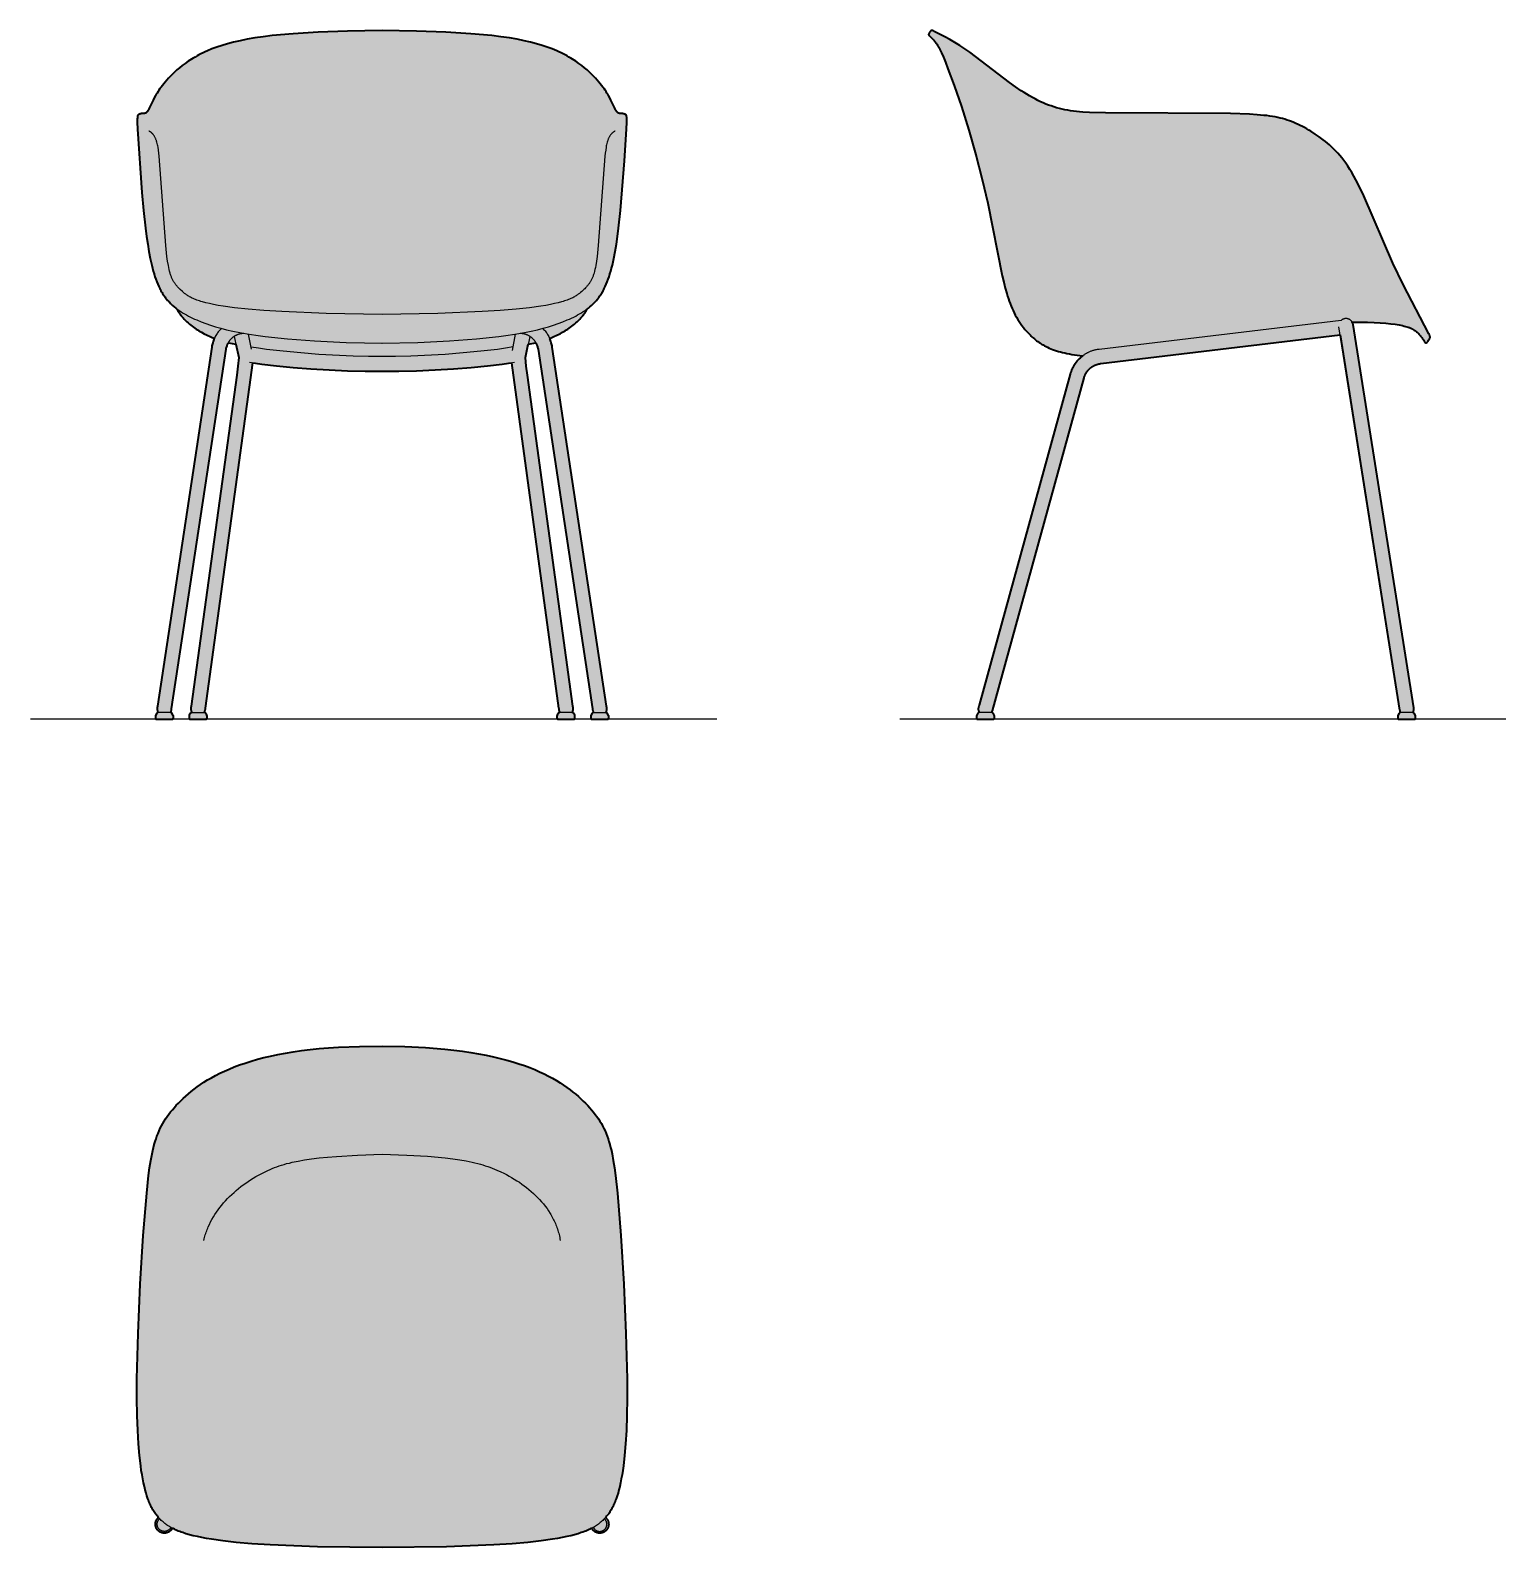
# Model space of a CAD drawing. Header units: millimetres. Extents: x 0 to 1642, y -922 to 767.
import ezdxf

# ---------------------------------------------------------------- set-up
doc = ezdxf.new("R2010")
doc.units = ezdxf.units.MM
doc.layers.add('Blocks', color=7, linetype='Continuous')
doc.layers.add('Blocks$Fill', color=7, linetype='Continuous', true_color=0xffffff)
for name, color, linetype, lineweight, true_color in [('Blocks$Inner', 7, 'Continuous', 25, 0x007f00), ('Blocks$Outline', 7, 'Continuous', 35, 0xff3f3f), ('Groud', 7, 'Continuous', 25, 0x243775)]:
    doc.layers.add(name, color=color, linetype=linetype, lineweight=lineweight, true_color=true_color)

# ---------------------------------------------------------------- blocks, each defined once
blk = doc.blocks.new('Fiber Armchair 4-leg Front')
at = {"layer": 'Blocks$Fill'}
blk.add_hatch(color=256, dxfattribs=at).paths.add_polyline_path([(620.1, 457), (622.9, 459.1), (624.6, 460.6), (625.4, 461.4), (626.2, 462.1), (627, 462.9), (627.8, 463.7), (628.6, 464.5), (629.4, 465.4), (630.1, 466.2), (630.9, 467.1), (631.6, 468), (632.3, 468.9), (633, 469.8), (633.7, 470.8), (634.4, 471.8), (635.1, 472.8), (635.7, 473.8), (636.4, 474.9), (637, 475.9), (637.6, 477), (638.2, 478.2), (638.8, 479.3), (640, 481.7), (641.1, 484.3), (642.2, 486.9), (643.2, 489.7), (644.2, 492.6), (645.2, 495.7), (646.1, 498.8), (647, 502.2), (647.9, 505.6), (649.5, 512.8), (651, 520.6), (652.3, 528.8), (653.6, 537.5), (654.8, 546.7), (656.9, 566.2), (661.3, 621.6), (663.6, 656.8), (663.9, 664.6), (663.9, 667.2), (663.9, 668.3), (663.9, 669.3), (663.9, 669.7), (663.8, 670.1), (663.8, 670.5), (663.7, 670.8), (663.7, 671), (663.7, 671.1), (663.7, 671.3), (663.6, 671.4), (663.6, 671.6), (663.6, 671.7), (663.5, 671.7), (663.5, 671.8), (663.5, 671.9), (663.5, 671.9), (663.4, 672), (663.4, 672), (663.4, 672.1), (663.4, 672.1), (663.3, 672.2), (663.3, 672.3), (663.3, 672.3), (663.3, 672.4), (663.2, 672.4), (663.2, 672.4), (663.2, 672.5), (663.1, 672.5), (663.1, 672.6), (663.1, 672.6), (663, 672.7), (663, 672.7), (662.9, 672.7), (662.9, 672.8), (662.9, 672.8), (662.8, 672.9), (662.8, 672.9), (662.7, 672.9), (662.7, 673), (662.6, 673), (662.6, 673), (662.5, 673.1), (662.5, 673.1), (662.4, 673.1), (662.4, 673.2), (662.3, 673.2), (662.2, 673.3), (662.1, 673.3), (662, 673.4), (661.8, 673.4), (661.7, 673.5), (661.6, 673.5), (661.4, 673.6), (661.3, 673.6), (661.1, 673.7), (660.8, 673.7), (660.5, 673.8), (660.1, 673.9), (659.8, 673.9), (659.1, 674.1), (658.4, 674.2), (655.9, 674.4), (655.7, 674.4), (655.6, 674.5), (655.5, 674.5), (655.3, 674.5), (655.2, 674.6), (655.1, 674.6), (654.9, 674.6), (654.8, 674.7), (654.7, 674.7), (654.7, 674.7), (654.6, 674.8), (654.6, 674.8), (654.5, 674.8), (654.4, 674.9), (654.4, 674.9), (654.3, 674.9), (654.2, 675), (654.2, 675), (654.1, 675), (654.1, 675.1), (654, 675.1), (653.9, 675.2), (653.9, 675.2), (653.8, 675.2), (653.7, 675.3), (653.7, 675.3), (653.6, 675.4), (653.6, 675.5), (653.4, 675.6), (653.3, 675.7), (653.2, 675.8), (653.1, 676), (652.9, 676.1), (652.8, 676.3), (652.7, 676.4), (652.6, 676.6), (652.4, 676.8), (652.3, 677), (652, 677.4), (651.7, 677.9), (651.4, 678.4), (651.1, 679), (650.5, 680.2), (645, 691.6), (643.5, 694.2), (642.7, 695.6), (641.8, 697), (640.8, 698.6), (639.8, 700.2), (638.6, 701.9), (637.3, 703.6), (635.9, 705.4), (634.4, 707.3), (632.8, 709.3), (631, 711.4), (629.1, 713.5), (627, 715.7), (624.7, 718), (622.3, 720.3), (619.7, 722.7), (616.9, 725.1), (613.9, 727.5), (610.6, 729.9), (607.2, 732.4), (605.3, 733.6), (603.4, 734.8), (601.5, 735.9), (599.5, 737.1), (597.4, 738.3), (595.2, 739.4), (593, 740.6), (590.7, 741.7), (588.3, 742.8), (585.9, 743.9), (580.8, 746.1), (575.3, 748.1), (569.6, 750.1), (563.4, 751.9), (556.8, 753.7), (549.6, 755.3), (541.7, 756.9), (533.2, 758.3), (523.8, 759.7), (513.6, 760.9), (490.3, 763.1), (462.6, 764.8), (429.9, 766), (391.5, 766.8), (353.1, 766), (320.3, 764.8), (292.6, 763.1), (269.3, 760.9), (259.1, 759.7), (249.8, 758.3), (241.2, 756.9), (233.4, 755.3), (226.2, 753.7), (219.5, 751.9), (213.4, 750.1), (207.6, 748.1), (202.2, 746.1), (197.1, 743.9), (194.6, 742.8), (192.2, 741.7), (189.9, 740.6), (187.7, 739.4), (185.6, 738.3), (183.5, 737.1), (181.4, 735.9), (179.5, 734.8), (177.6, 733.6), (175.8, 732.4), (172.3, 729.9), (169.1, 727.5), (166, 725.1), (163.2, 722.7), (160.6, 720.3), (158.2, 718), (155.9, 715.7), (153.9, 713.5), (151.9, 711.4), (150.2, 709.3), (148.5, 707.3), (147, 705.4), (145.6, 703.6), (144.3, 701.9), (143.2, 700.2), (142.1, 698.6), (141.1, 697), (140.2, 695.6), (139.4, 694.2), (138, 691.6), (136.7, 689.2), (131.8, 679), (131.5, 678.4), (131.2, 677.9), (130.9, 677.4), (130.7, 677), (130.5, 676.8), (130.4, 676.6), (130.3, 676.4), (130.1, 676.3), (130, 676.1), (129.9, 676), (129.7, 675.8), (129.6, 675.7), (129.5, 675.6), (129.4, 675.5), (129.3, 675.4), (129.3, 675.3), (129.2, 675.3), (129.1, 675.2), (129.1, 675.2), (129, 675.2), (128.9, 675.1), (128.9, 675.1), (128.8, 675), (128.8, 675), (128.7, 675), (128.6, 674.9), (128.6, 674.9), (128.5, 674.9), (128.4, 674.8), (128.4, 674.8), (128.3, 674.8), (128.3, 674.7), (128.2, 674.7), (128.1, 674.7), (128, 674.6), (127.9, 674.6), (127.7, 674.6), (127.6, 674.5), (127.5, 674.5), (127.3, 674.5), (127.2, 674.4), (127.1, 674.4), (126.8, 674.4), (123.8, 674.1), (123.1, 673.9), (122.8, 673.9), (122.5, 673.8), (122.1, 673.7), (121.8, 673.7), (121.7, 673.6), (121.5, 673.6), (121.4, 673.5), (121.2, 673.5), (121.1, 673.4), (121, 673.4), (120.9, 673.3), (120.7, 673.3), (120.6, 673.2), (120.6, 673.2), (120.5, 673.1), (120.5, 673.1), (120.4, 673.1), (120.4, 673), (120.3, 673), (120.3, 673), (120.2, 672.9), (120.2, 672.9), (120.1, 672.9), (120.1, 672.8), (120, 672.8), (120, 672.7), (120, 672.7), (119.9, 672.7), (119.9, 672.6), (119.9, 672.6), (119.8, 672.5), (119.8, 672.5), (119.7, 672.4), (119.7, 672.4), (119.7, 672.4), (119.7, 672.3), (119.6, 672.3), (119.6, 672.2), (119.6, 672.1), (119.5, 672.1), (119.5, 672), (119.5, 672), (119.5, 671.9), (119.5, 671.9), (119.4, 671.8), (119.4, 671.7), (119.4, 671.7), (119.3, 671.6), (119.3, 671.4), (119.3, 671.3), (119.2, 671.1), (119.2, 671), (119.2, 670.8), (119.2, 670.5), (119.1, 670.1), (119.1, 669.7), (119.1, 669.3), (119, 668.3), (119, 667.2), (119, 664.6), (119.3, 656.8), (124.2, 586.2), (126, 566.2), (128.1, 546.7), (129.3, 537.5), (130.6, 528.8), (132, 520.6), (133.5, 512.8), (135.1, 505.6), (135.9, 502.2), (136.8, 498.8), (137.7, 495.7), (138.7, 492.6), (139.7, 489.7), (140.7, 486.9), (141.8, 484.3), (142.9, 481.7), (144.1, 479.3), (144.7, 478.2), (145.3, 477), (145.9, 475.9), (146.6, 474.9), (147.2, 473.8), (147.9, 472.8), (148.5, 471.8), (149.2, 470.8), (149.9, 469.8), (150.6, 468.9), (151.3, 468), (152.1, 467.1), (152.8, 466.2), (153.6, 465.4), (154.3, 464.5), (155.1, 463.7), (155.9, 462.9), (156.7, 462.1), (157.5, 461.4), (158.4, 460.6), (160.1, 459.1), (161.9, 457.7), (162.8, 457), (163.8, 455.2), (164.4, 454.2), (165, 453.3), (165.6, 452.5), (166.2, 451.6), (166.8, 450.8), (167.4, 449.9), (168, 449.1), (168.7, 448.3), (170, 446.7), (171.4, 445.2), (172.8, 443.8), (174.2, 442.4), (175.6, 441.1), (177.1, 439.8), (178.6, 438.6), (180.1, 437.4), (181.6, 436.3), (183.1, 435.3), (184.6, 434.2), (186.1, 433.3), (187.6, 432.4), (190.5, 430.7), (193.3, 429.1), (196, 427.8), (200.9, 425.5), (204.8, 423.7), (203.9, 421.5), (203.5, 420.3), (203.1, 419.1), (202.8, 417.9), (202.5, 416.7), (202.2, 415.5), (202, 414.3), (141.6, 14.6), (141.5, 14.3), (141.4, 14), (141.3, 13.7), (141.3, 13.3), (141.2, 13), (141.2, 12.7), (141.2, 12.4), (141.2, 12.1), (141.2, 11.7), (141.2, 11.4), (141.2, 11.1), (141.2, 10.8), (141.3, 10.5), (141.3, 10.2), (141.4, 9.8), (141.4, 9.5), (141.5, 9.2), (141.6, 8.9), (141.7, 8.6), (141.8, 8.3), (142, 8), (142.1, 7.7), (142.2, 7.5), (142.1, 7.5), (142.1, 7.5), (142, 7.5), (142, 7.5), (141.9, 7.5), (141.9, 7.4), (141.8, 7.4), (141.8, 7.4), (141.7, 7.4), (141.7, 7.4), (141.6, 7.4), (141.6, 7.4), (141.5, 7.4), (141.5, 7.3), (141.4, 7.3), (141.4, 7.3), (141.4, 7.3), (141.3, 7.2), (141.3, 7.2), (141.2, 7.2), (141.2, 7.1), (141.1, 7.1), (141.1, 7.1), (141.1, 7), (141, 7), (141, 7), (141, 6.9), (140.9, 6.9), (140.9, 6.9), (140.9, 6.8), (140.8, 6.8), (140.8, 6.7), (139.4, 4.3), (139.3, 4.2), (139.3, 4.1), (139.3, 4.1), (139.3, 4.1), (139.3, 4.1), (139.3, 4.1), (139.3, 4.1), (139.2, 4), (139.2, 4), (139.2, 4), (139.2, 3.9), (139.2, 3.9), (139.2, 3.9), (139.2, 3.8), (139.2, 3.8), (139.2, 3.8), (139.2, 3.7), (139.2, 3.7), (139.2, 3.7), (139.2, 3.6), (139.2, 3.6), (139.2, 3.6), (139.2, 1.4), (139.2, 1.4), (139.2, 1.3), (139.2, 1.3), (139.2, 1.2), (139.2, 1.2), (139.2, 1.1), (139.2, 1.1), (139.2, 1), (139.2, 1), (139.3, 0.9), (139.3, 0.9), (139.3, 0.8), (139.3, 0.8), (139.3, 0.7), (139.4, 0.7), (139.4, 0.6), (139.4, 0.6), (139.5, 0.6), (139.5, 0.5), (139.5, 0.5), (139.6, 0.4), (139.6, 0.4), (139.6, 0.4), (139.7, 0.3), (139.7, 0.3), (139.7, 0.3), (139.8, 0.2), (139.8, 0.2), (139.9, 0.2), (139.9, 0.2), (139.9, 0.1), (140, 0.1), (140, 0.1), (140.1, 0.1), (140.1, 0.1), (140.2, 0), (140.2, 0), (140.3, 0), (140.3, 0), (140.4, 0), (140.4, 0), (140.5, 0), (140.5, 0), (140.6, 0), (140.6, 0), (157.7, 0), (157.7, 0), (157.8, 0), (157.8, 0), (157.9, 0), (157.9, 0), (158, 0), (158, 0), (158.1, 0), (158.1, 0), (158.2, 0), (158.2, 0.1), (158.3, 0.1), (158.3, 0.1), (158.4, 0.1), (158.4, 0.1), (158.5, 0.2), (158.5, 0.2), (158.5, 0.2), (158.6, 0.3), (158.6, 0.3), (158.7, 0.3), (158.7, 0.4), (158.7, 0.4), (158.8, 0.4), (158.8, 0.5), (158.8, 0.5), (158.9, 0.5), (158.9, 0.6), (158.9, 0.6), (159, 0.7), (159, 0.7), (159, 0.8), (159, 0.8), (159.1, 0.9), (159.1, 0.9), (159.1, 1), (159.1, 1), (159.1, 1.1), (159.1, 1.1), (159.1, 1.2), (159.2, 1.2), (159.2, 1.3), (159.2, 1.3), (159.2, 1.4), (159.2, 1.4), (159.2, 1.5), (159.2, 3.6), (159.2, 3.6), (159.2, 3.7), (159.2, 3.7), (159.2, 3.8), (159.1, 3.8), (159.1, 3.9), (159.1, 3.9), (159.1, 4), (159.1, 4), (159.1, 4.1), (159.1, 4.1), (159.1, 4.1), (159, 4.2), (159, 4.2), (159, 4.3), (157.5, 6.7), (157.5, 6.8), (157.5, 6.8), (157.5, 6.9), (157.4, 6.9), (157.4, 6.9), (157.4, 7), (157.3, 7), (157.3, 7), (157.2, 7.1), (157.2, 7.1), (157.2, 7.1), (157.1, 7.2), (157.1, 7.2), (157, 7.2), (157, 7.3), (156.9, 7.3), (156.9, 7.3), (156.9, 7.3), (156.8, 7.4), (156.8, 7.4), (156.7, 7.4), (156.7, 7.4), (156.6, 7.4), (156.6, 7.4), (156.5, 7.4), (156.5, 7.4), (156.4, 7.5), (156.4, 7.5), (156.3, 7.5), (156.3, 7.5), (156.2, 7.5), (156.2, 7.5), (156.1, 7.5), (156.4, 8.1), (156.5, 8.4), (156.7, 8.7), (156.8, 9), (156.9, 9.4), (157, 9.7), (157.1, 10), (157.1, 10.3), (157.2, 10.7), (157.2, 11), (157.3, 11.4), (157.3, 11.7), (217.9, 411.9), (218.1, 412.9), (218.3, 413.8), (218.6, 414.7), (218.9, 415.6), (219.2, 416.5), (219.3, 416.9), (219.5, 417.3), (219.7, 417.7), (219.8, 418.1), (220, 418.4), (220.2, 418.8), (220.4, 419.1), (228.8, 417.4), (231.9, 402.7), (229.7, 383.1), (178.8, 12.6), (178.7, 12.1), (178.7, 11.9), (178.7, 11.6), (178.7, 11.4), (178.7, 11.2), (178.7, 11), (178.7, 10.8), (178.7, 10.7), (178.7, 10.6), (178.8, 10.5), (178.8, 10.4), (178.8, 10.3), (178.8, 10.2), (178.8, 10), (178.9, 9.7), (178.9, 9.5), (179, 9.3), (179.1, 9.2), (179.1, 9), (179.2, 8.8), (179.3, 8.6), (179.3, 8.4), (179.5, 8.1), (179.6, 7.8), (179.8, 7.5), (179.7, 7.5), (179.6, 7.5), (179.6, 7.5), (179.5, 7.5), (179.5, 7.5), (179.4, 7.5), (179.4, 7.5), (179.3, 7.5), (179.3, 7.5), (179.2, 7.4), (179.2, 7.4), (179.1, 7.4), (179.1, 7.4), (179, 7.4), (179, 7.4), (178.9, 7.3), (178.9, 7.3), (178.8, 7.3), (178.8, 7.2), (178.8, 7.2), (178.7, 7.2), (178.7, 7.2), (178.6, 7.1), (178.6, 7.1), (178.6, 7.1), (178.5, 7), (178.5, 7), (178.5, 6.9), (178.4, 6.9), (178.4, 6.9), (178.4, 6.8), (178.3, 6.8), (176.9, 4.3), (176.9, 4.3), (176.8, 4.2), (176.8, 4.2), (176.8, 4.1), (176.8, 4.1), (176.8, 4), (176.8, 4), (176.7, 3.9), (176.7, 3.9), (176.7, 3.8), (176.7, 3.8), (176.7, 3.7), (176.7, 3.7), (176.7, 3.6), (176.7, 3.6), (176.7, 1.4), (176.7, 1.4), (176.7, 1.3), (176.7, 1.3), (176.7, 1.2), (176.7, 1.2), (176.7, 1.1), (176.8, 1.1), (176.8, 1), (176.8, 1), (176.8, 0.9), (176.8, 0.9), (176.9, 0.9), (176.9, 0.8), (176.9, 0.8), (176.9, 0.7), (177, 0.7), (177, 0.6), (177, 0.6), (177, 0.6), (177.1, 0.5), (177.1, 0.5), (177.1, 0.4), (177.2, 0.4), (177.2, 0.4), (177.3, 0.3), (177.3, 0.3), (177.3, 0.3), (177.4, 0.2), (177.4, 0.2), (177.5, 0.2), (177.5, 0.2), (177.6, 0.1), (177.6, 0.1), (177.7, 0.1), (177.7, 0.1), (177.8, 0.1), (177.8, 0.1), (177.9, 0), (177.9, 0), (178, 0), (178, 0), (178.1, 0), (178.1, 0), (178.2, 0), (178.2, 0), (195.3, 0), (195.3, 0), (195.4, 0), (195.4, 0), (195.5, 0), (195.5, 0), (195.6, 0), (195.6, 0.1), (195.7, 0.1), (195.7, 0.1), (195.8, 0.1), (195.8, 0.1), (195.9, 0.2), (195.9, 0.2), (196, 0.2), (196, 0.2), (196, 0.3), (196.1, 0.3), (196.1, 0.3), (196.2, 0.4), (196.2, 0.4), (196.2, 0.4), (196.3, 0.5), (196.3, 0.5), (196.4, 0.5), (196.4, 0.6), (196.4, 0.6), (196.4, 0.7), (196.5, 0.7), (196.5, 0.8), (196.5, 0.8), (196.6, 0.8), (196.6, 0.9), (196.6, 0.9), (196.6, 1), (196.6, 1), (196.6, 1.1), (196.7, 1.1), (196.7, 1.2), (196.7, 1.2), (196.7, 1.3), (196.7, 1.3), (196.7, 1.4), (196.7, 1.4), (196.7, 1.5), (196.7, 3.6), (196.7, 3.7), (196.7, 3.7), (196.7, 3.8), (196.7, 3.8), (196.7, 3.9), (196.7, 3.9), (196.7, 4), (196.6, 4), (196.6, 4.1), (196.6, 4.1), (196.6, 4.2), (196.6, 4.2), (196.5, 4.3), (196.5, 4.3), (196.5, 4.4), (195, 6.8), (195, 6.8), (195, 6.9), (195, 6.9), (194.9, 7), (194.9, 7), (194.9, 7), (194.8, 7.1), (194.8, 7.1), (194.7, 7.1), (194.7, 7.2), (194.7, 7.2), (194.6, 7.2), (194.6, 7.3), (194.5, 7.3), (194.5, 7.3), (194.5, 7.3), (194.4, 7.4), (194.4, 7.4), (194.3, 7.4), (194.3, 7.4), (194.2, 7.4), (194.2, 7.4), (194.1, 7.5), (194.1, 7.5), (194, 7.5), (194, 7.5), (193.9, 7.5), (193.9, 7.5), (193.8, 7.5), (193.8, 7.5), (193.6, 7.5), (193.9, 8.1), (194.1, 8.5), (194.2, 8.8), (194.3, 9.1), (194.4, 9.5), (194.5, 9.8), (194.6, 10.2), (194.7, 10.5), (194.8, 10.9), (194.8, 11.2), (194.9, 11.6), (194.9, 12), (194.9, 12.3), (247.5, 396.8), (257.8, 395.3), (274.1, 393.4), (292.4, 391.6), (312.1, 390.1), (352.9, 388), (372.8, 387.6), (391.5, 387.6), (430, 388), (450.5, 388.9), (490.6, 391.6), (508.9, 393.4), (525.2, 395.3), (532.4, 396.3), (535.5, 396.8), (588, 12.3), (588.1, 12), (588.1, 11.6), (588.1, 11.2), (588.2, 10.9), (588.2, 10.5), (588.3, 10.2), (588.4, 9.8), (588.5, 9.5), (588.6, 9.1), (588.7, 8.8), (588.9, 8.5), (589, 8.1), (589.2, 7.8), (589.3, 7.5), (589.1, 7.5), (589.1, 7.5), (589, 7.5), (589, 7.5), (588.9, 7.5), (588.9, 7.5), (588.8, 7.5), (588.8, 7.4), (588.7, 7.4), (588.7, 7.4), (588.6, 7.4), (588.6, 7.4), (588.5, 7.4), (588.5, 7.3), (588.4, 7.3), (588.4, 7.3), (588.4, 7.3), (588.3, 7.2), (588.3, 7.2), (588.2, 7.2), (588.2, 7.1), (588.2, 7.1), (588.1, 7.1), (588.1, 7), (588, 7), (588, 7), (588, 6.9), (588, 6.9), (587.9, 6.8), (587.9, 6.8), (587.9, 6.8), (586.4, 4.3), (586.4, 4.3), (586.4, 4.2), (586.3, 4.2), (586.3, 4.1), (586.3, 4.1), (586.3, 4), (586.3, 4), (586.3, 3.9), (586.3, 3.9), (586.3, 3.8), (586.2, 3.8), (586.2, 3.7), (586.2, 3.7), (586.2, 3.6), (586.2, 3.6), (586.2, 1.4), (586.2, 1.4), (586.2, 1.3), (586.2, 1.3), (586.3, 1.2), (586.3, 1.2), (586.3, 1.1), (586.3, 1.1), (586.3, 1), (586.3, 1), (586.3, 0.9), (586.4, 0.9), (586.4, 0.8), (586.4, 0.8), (586.4, 0.8), (586.5, 0.7), (586.5, 0.7), (586.5, 0.6), (586.6, 0.6), (586.6, 0.5), (586.6, 0.5), (586.7, 0.5), (586.7, 0.4), (586.7, 0.4), (586.8, 0.4), (586.8, 0.3), (586.9, 0.3), (586.9, 0.3), (586.9, 0.2), (587, 0.2), (587, 0.2), (587.1, 0.2), (587.1, 0.1), (587.2, 0.1), (587.2, 0.1), (587.3, 0.1), (587.3, 0.1), (587.4, 0), (587.4, 0), (587.5, 0), (587.5, 0), (587.6, 0), (587.6, 0), (587.7, 0), (587.7, 0), (604.8, 0), (604.8, 0), (604.9, 0), (604.9, 0), (605, 0), (605, 0), (605.1, 0), (605.1, 0.1), (605.2, 0.1), (605.2, 0.1), (605.3, 0.1), (605.3, 0.1), (605.4, 0.1), (605.4, 0.2), (605.5, 0.2), (605.5, 0.2), (605.6, 0.2), (605.6, 0.3), (605.6, 0.3), (605.7, 0.3), (605.7, 0.4), (605.8, 0.4), (605.8, 0.4), (605.8, 0.5), (605.9, 0.5), (605.9, 0.6), (605.9, 0.6), (606, 0.6), (606, 0.7), (606, 0.7), (606, 0.8), (606.1, 0.8), (606.1, 0.9), (606.1, 0.9), (606.1, 0.9), (606.1, 1), (606.2, 1), (606.2, 1.1), (606.2, 1.1), (606.2, 1.2), (606.2, 1.2), (606.2, 1.3), (606.2, 1.3), (606.2, 1.4), (606.2, 1.4), (606.2, 1.5), (606.2, 3.6), (606.2, 3.7), (606.2, 3.7), (606.2, 3.8), (606.2, 3.8), (606.2, 3.9), (606.2, 3.9), (606.2, 4), (606.2, 4), (606.1, 4.1), (606.1, 4.1), (606.1, 4.2), (606.1, 4.2), (606.1, 4.3), (606, 4.3), (606, 4.4), (604.6, 6.8), (604.5, 6.9), (604.5, 6.9), (604.5, 6.9), (604.4, 7), (604.4, 7), (604.4, 7.1), (604.3, 7.1), (604.3, 7.1), (604.3, 7.2), (604.2, 7.2), (604.2, 7.2), (604.1, 7.2), (604.1, 7.3), (604.1, 7.3), (604, 7.3), (604, 7.4), (603.9, 7.4), (603.9, 7.4), (603.8, 7.4), (603.8, 7.4), (603.7, 7.4), (603.7, 7.5), (603.6, 7.5), (603.6, 7.5), (603.5, 7.5), (603.5, 7.5), (603.4, 7.5), (603.4, 7.5), (603.3, 7.5), (603.3, 7.5), (603.2, 7.5), (603.2, 7.5), (603.4, 8.1), (603.6, 8.4), (603.7, 8.6), (603.7, 8.8), (603.8, 9), (603.9, 9.2), (603.9, 9.3), (604, 9.5), (604, 9.7), (604.1, 10), (604.1, 10.2), (604.2, 10.3), (604.2, 10.4), (604.2, 10.5), (604.2, 10.6), (604.2, 10.7), (604.2, 10.8), (604.2, 11), (604.2, 11.2), (604.2, 11.4), (604.2, 11.6), (604.2, 11.9), (604.2, 12.1), (604.1, 12.6), (603.9, 14.5), (552, 392.9), (551.1, 402.7), (554.2, 417.4), (562.6, 419.1), (562.9, 418.4), (563.1, 418.1), (563.3, 417.7), (563.4, 417.3), (563.6, 416.9), (563.8, 416.5), (564.1, 415.6), (564.4, 414.7), (564.6, 413.8), (564.9, 412.9), (565.1, 411.9), (625.6, 11.7), (625.7, 11.4), (625.7, 11), (625.7, 10.7), (625.8, 10.3), (625.9, 10), (626, 9.7), (626, 9.4), (626.2, 9), (626.3, 8.7), (626.4, 8.4), (626.5, 8.1), (626.7, 7.8), (626.8, 7.5), (626.7, 7.5), (626.7, 7.5), (626.6, 7.5), (626.6, 7.5), (626.5, 7.5), (626.5, 7.4), (626.4, 7.4), (626.4, 7.4), (626.3, 7.4), (626.3, 7.4), (626.2, 7.4), (626.2, 7.4), (626.1, 7.4), (626.1, 7.3), (626, 7.3), (626, 7.3), (625.9, 7.3), (625.9, 7.2), (625.9, 7.2), (625.8, 7.2), (625.8, 7.1), (625.7, 7.1), (625.7, 7.1), (625.7, 7), (625.6, 7), (625.6, 7), (625.5, 6.9), (625.5, 6.9), (625.5, 6.9), (625.5, 6.8), (625.4, 6.8), (625.4, 6.7), (623.9, 4.3), (623.9, 4.2), (623.9, 4.2), (623.9, 4.1), (623.9, 4.1), (623.9, 4.1), (623.8, 4), (623.8, 4), (623.8, 3.9), (623.8, 3.9), (623.8, 3.8), (623.8, 3.8), (623.8, 3.7), (623.8, 3.7), (623.8, 3.6), (623.8, 3.6), (623.8, 1.5), (623.8, 1.4), (623.8, 1.4), (623.8, 1.3), (623.8, 1.3), (623.8, 1.2), (623.8, 1.2), (623.8, 1.1), (623.8, 1.1), (623.8, 1), (623.8, 1), (623.9, 0.9), (623.9, 0.9), (623.9, 0.8), (623.9, 0.8), (624, 0.7), (624, 0.7), (624, 0.6), (624, 0.6), (624.1, 0.5), (624.1, 0.5), (624.1, 0.5), (624.2, 0.4), (624.2, 0.4), (624.2, 0.4), (624.3, 0.3), (624.3, 0.3), (624.4, 0.3), (624.4, 0.2), (624.4, 0.2), (624.5, 0.2), (624.5, 0.1), (624.6, 0.1), (624.6, 0.1), (624.7, 0.1), (624.7, 0.1), (624.8, 0), (624.8, 0), (624.9, 0), (624.9, 0), (625, 0), (625, 0), (625.1, 0), (625.1, 0), (625.2, 0), (625.2, 0), (625.3, 0), (642.3, 0), (642.4, 0), (642.4, 0), (642.5, 0), (642.5, 0), (642.6, 0), (642.6, 0), (642.7, 0), (642.7, 0), (642.8, 0), (642.8, 0.1), (642.9, 0.1), (642.9, 0.1), (642.9, 0.1), (643, 0.1), (643, 0.2), (643.1, 0.2), (643.1, 0.2), (643.2, 0.2), (643.2, 0.3), (643.2, 0.3), (643.3, 0.3), (643.3, 0.4), (643.4, 0.4), (643.4, 0.4), (643.4, 0.5), (643.5, 0.5), (643.5, 0.6), (643.5, 0.6), (643.5, 0.6), (643.6, 0.7), (643.6, 0.7), (643.6, 0.8), (643.6, 0.8), (643.7, 0.9), (643.7, 0.9), (643.7, 1), (643.7, 1), (643.7, 1.1), (643.7, 1.1), (643.7, 1.2), (643.7, 1.2), (643.8, 1.3), (643.8, 1.3), (643.8, 1.4), (643.8, 1.4), (643.8, 3.5), (643.8, 3.6), (643.8, 3.6), (643.8, 3.7), (643.8, 3.7), (643.8, 3.7), (643.7, 3.8), (643.7, 3.8), (643.7, 3.8), (643.7, 3.9), (643.7, 3.9), (643.7, 3.9), (643.7, 4), (643.7, 4), (643.7, 4), (643.7, 4.1), (643.7, 4.1), (643.7, 4.1), (643.7, 4.1), (643.7, 4.1), (643.6, 4.1), (643.6, 4.2), (643.5, 4.3), (642.1, 6.7), (642.1, 6.8), (642.1, 6.8), (642, 6.9), (642, 6.9), (642, 6.9), (641.9, 7), (641.9, 7), (641.9, 7), (641.8, 7.1), (641.8, 7.1), (641.8, 7.1), (641.7, 7.2), (641.7, 7.2), (641.6, 7.2), (641.6, 7.3), (641.5, 7.3), (641.5, 7.3), (641.4, 7.3), (641.4, 7.4), (641.4, 7.4), (641.3, 7.4), (641.3, 7.4), (641.2, 7.4), (641.2, 7.4), (641.1, 7.4), (641.1, 7.4), (641, 7.5), (641, 7.5), (640.9, 7.5), (640.8, 7.5), (640.8, 7.5), (640.7, 7.5), (640.7, 7.5), (640.8, 7.7), (641, 8), (641.1, 8.3), (641.2, 8.6), (641.3, 8.9), (641.4, 9.2), (641.5, 9.5), (641.6, 9.8), (641.6, 10.2), (641.7, 10.5), (641.7, 10.8), (641.8, 11.1), (641.8, 11.4), (641.8, 11.7), (641.8, 12.1), (641.8, 12.4), (641.7, 12.7), (641.7, 13), (641.7, 13.3), (641.6, 13.7), (641.5, 14), (641.5, 14.3), (641.4, 14.6), (580.9, 414.3), (580.7, 415.5), (580.4, 416.7), (580.2, 417.9), (579.8, 419.1), (579.5, 420.3), (579.1, 421.5), (578.6, 422.6), (578.1, 423.7), (586.9, 427.8), (589.6, 429.1), (592.4, 430.7), (595.4, 432.4), (596.9, 433.3), (598.4, 434.2), (599.9, 435.3), (601.4, 436.3), (602.9, 437.4), (604.4, 438.6), (605.8, 439.8), (607.3, 441.1), (608.8, 442.4), (610.2, 443.8), (611.6, 445.2), (612.9, 446.7), (614.3, 448.3), (614.9, 449.1), (615.5, 449.9), (616.2, 450.8), (616.8, 451.6), (617.4, 452.5), (618, 453.3), (618.5, 454.2), (619.1, 455.2), (619.6, 456.1)], flags=0)
at = {"layer": 'Blocks$Inner'}
for p, q in [((226.9, 426.2), (232, 402.2)), ((246.3, 411.9), (242.8, 428.8)), ((536.7, 410.3), (540.1, 428.8)), ((556, 426.2), (551, 402.2)), ((220.3, 419.1), (228.8, 417.4)), ((562.6, 419.1), (554.2, 417.4))]:
    blk.add_line(p, q, dxfattribs=at)
for points in [[(390.7, 418.6), (431.4, 419.5), (466.6, 421.2), (496.6, 423.5), (521.4, 426.1), (532, 427.5), (541.4, 429), (549.9, 430.4), (557.6, 432), (564.5, 433.6), (570.8, 435.2), (576.7, 436.9), (582.3, 438.7), (587.6, 440.5), (592.8, 442.5), (597.7, 444.5), (600.1, 445.5), (602.5, 446.6), (604.8, 447.7), (607, 448.8), (609.2, 450), (611.3, 451.2), (613.4, 452.4), (615.4, 453.7), (617.4, 455), (619.2, 456.3), (621.1, 457.7), (622.9, 459.1), (624.6, 460.6), (625.4, 461.4), (626.2, 462.1), (627, 462.9), (627.8, 463.7), (628.6, 464.5), (629.4, 465.4), (630.1, 466.2), (630.9, 467.1), (631.6, 468), (632.3, 468.9), (633, 469.8), (633.7, 470.8), (634.4, 471.8), (635.1, 472.8), (635.7, 473.8), (636.4, 474.9), (637, 475.9), (637.6, 477), (638.2, 478.2), (638.8, 479.3), (640, 481.7), (641.1, 484.3), (642.2, 486.9), (643.2, 489.7), (644.2, 492.6), (645.2, 495.7), (646.1, 498.8), (647, 502.2), (647.9, 505.6), (649.5, 512.8), (651, 520.6), (652.3, 528.8), (653.6, 537.5), (654.8, 546.7), (656.9, 566.2), (661.3, 621.6), (663.6, 656.8), (663.9, 664.6), (663.9, 667.2), (663.9, 668.3), (663.9, 669.3), (663.9, 669.7), (663.8, 670.1), (663.8, 670.5), (663.7, 670.8), (663.7, 671), (663.7, 671.1), (663.7, 671.3), (663.6, 671.4), (663.6, 671.6), (663.6, 671.7), (663.5, 671.7), (663.5, 671.8), (663.5, 671.9), (663.5, 671.9), (663.4, 672), (663.4, 672), (663.4, 672.1), (663.4, 672.1), (663.3, 672.2), (663.3, 672.3), (663.3, 672.3), (663.3, 672.4), (663.2, 672.4), (663.2, 672.4), (663.2, 672.5), (663.1, 672.5), (663.1, 672.6), (663.1, 672.6), (663, 672.7), (663, 672.7), (662.9, 672.7), (662.9, 672.8), (662.9, 672.8), (662.8, 672.9), (662.8, 672.9), (662.7, 672.9), (662.7, 673), (662.6, 673), (662.6, 673), (662.5, 673.1), (662.5, 673.1), (662.4, 673.1), (662.4, 673.2), (662.3, 673.2), (662.2, 673.3), (662.1, 673.3), (662, 673.4), (661.8, 673.4), (661.7, 673.5), (661.6, 673.5), (661.4, 673.6), (661.3, 673.6), (661.1, 673.7), (660.8, 673.7), (660.5, 673.8), (660.1, 673.9), (659.8, 673.9), (659.1, 674.1), (658.4, 674.2), (656.2, 674.4), (655.9, 674.4), (655.7, 674.4), (655.6, 674.5), (655.5, 674.5), (655.3, 674.5), (655.2, 674.6), (655.1, 674.6), (654.9, 674.6), (654.8, 674.7), (654.7, 674.7), (654.7, 674.7), (654.6, 674.8), (654.6, 674.8), (654.5, 674.8), (654.4, 674.9), (654.4, 674.9), (654.3, 674.9), (654.2, 675), (654.2, 675), (654.1, 675), (654.1, 675.1), (654, 675.1), (653.9, 675.2), (653.9, 675.2), (653.8, 675.2), (653.7, 675.3), (653.7, 675.3), (653.6, 675.4), (653.6, 675.5), (653.4, 675.6), (653.3, 675.7), (653.2, 675.8), (653.1, 676), (652.9, 676.1), (652.8, 676.3), (652.7, 676.4), (652.6, 676.6), (652.4, 676.8), (652.3, 677), (652, 677.4), (651.7, 677.9), (651.4, 678.4), (651.1, 679), (650.5, 680.2), (646.2, 689.2), (645, 691.6), (643.5, 694.2), (642.7, 695.6), (641.8, 697), (640.8, 698.6), (639.8, 700.2), (638.6, 701.9), (637.3, 703.6), (635.9, 705.4), (634.4, 707.3), (632.8, 709.3), (631, 711.4), (629.1, 713.5), (627, 715.7), (624.7, 718), (622.3, 720.3), (619.7, 722.7), (616.9, 725.1), (613.9, 727.5), (610.6, 729.9), (607.2, 732.4), (605.3, 733.6), (603.4, 734.8), (601.5, 735.9), (599.5, 737.1), (597.4, 738.3), (595.2, 739.4), (593, 740.6), (590.7, 741.7), (588.3, 742.8), (585.9, 743.9), (580.8, 746.1), (575.3, 748.1), (569.6, 750.1), (563.4, 751.9), (556.8, 753.7), (549.6, 755.3), (541.7, 756.9), (533.2, 758.3), (523.8, 759.7), (513.6, 760.9), (490.3, 763.1), (462.6, 764.8), (429.9, 766), (391.5, 766.8), (353.1, 766), (320.3, 764.8), (292.6, 763.1), (269.3, 760.9), (259.1, 759.7), (249.8, 758.3), (241.2, 756.9), (233.4, 755.3), (226.2, 753.7), (219.5, 751.9), (213.4, 750.1), (207.6, 748.1), (202.2, 746.1), (197.1, 743.9), (194.6, 742.8), (192.2, 741.7), (189.9, 740.6), (187.7, 739.4), (185.6, 738.3), (183.5, 737.1), (181.4, 735.9), (179.5, 734.8), (177.6, 733.6), (175.8, 732.4), (172.3, 729.9), (169.1, 727.5), (166, 725.1), (163.2, 722.7), (160.6, 720.3), (158.2, 718), (155.9, 715.7), (153.9, 713.5), (151.9, 711.4), (150.2, 709.3), (148.5, 707.3), (147, 705.4), (145.6, 703.6), (144.3, 701.9), (143.2, 700.2), (142.1, 698.6), (141.1, 697), (140.2, 695.6), (139.4, 694.2), (138, 691.6), (136.7, 689.2), (132.4, 680.2), (131.8, 679), (131.5, 678.4), (131.2, 677.9), (130.9, 677.4), (130.7, 677), (130.5, 676.8), (130.4, 676.6), (130.3, 676.4), (130.1, 676.3), (130, 676.1), (129.9, 676), (129.7, 675.8), (129.6, 675.7), (129.5, 675.6), (129.4, 675.5), (129.3, 675.4), (129.3, 675.3), (129.2, 675.3), (129.1, 675.2), (129.1, 675.2), (129, 675.2), (128.9, 675.1), (128.9, 675.1), (128.8, 675), (128.8, 675), (128.7, 675), (128.6, 674.9), (128.6, 674.9), (128.5, 674.9), (128.4, 674.8), (128.4, 674.8), (128.3, 674.8), (128.3, 674.7), (128.2, 674.7), (128.1, 674.7), (128, 674.6), (127.9, 674.6), (127.7, 674.6), (127.6, 674.5), (127.5, 674.5), (127.3, 674.5), (127.2, 674.4), (127.1, 674.4), (126.8, 674.4), (124.5, 674.2), (123.8, 674.1), (123.1, 673.9), (122.8, 673.9), (122.5, 673.8), (122.1, 673.7), (121.8, 673.7), (121.7, 673.6), (121.5, 673.6), (121.4, 673.5), (121.2, 673.5), (121.1, 673.4), (121, 673.4), (120.9, 673.3), (120.7, 673.3), (120.6, 673.2), (120.6, 673.2), (120.5, 673.1), (120.5, 673.1), (120.4, 673.1), (120.4, 673), (120.3, 673), (120.3, 673), (120.2, 672.9), (120.2, 672.9), (120.1, 672.9), (120.1, 672.8), (120, 672.8), (120, 672.7), (120, 672.7), (119.9, 672.7), (119.9, 672.6), (119.9, 672.6), (119.8, 672.5), (119.8, 672.5), (119.7, 672.4), (119.7, 672.4), (119.7, 672.4), (119.7, 672.3), (119.6, 672.3), (119.6, 672.2), (119.6, 672.1), (119.5, 672.1), (119.5, 672), (119.5, 672), (119.5, 671.9), (119.5, 671.9), (119.4, 671.8), (119.4, 671.7), (119.4, 671.7), (119.3, 671.6), (119.3, 671.4), (119.3, 671.3), (119.2, 671.1), (119.2, 671), (119.2, 670.8), (119.2, 670.5), (119.1, 670.1), (119.1, 669.7), (119.1, 669.3), (119, 668.3), (119, 667.2), (119, 664.6), (119.3, 656.8), (124.2, 586.2), (126, 566.2), (128.1, 546.7), (129.3, 537.5), (130.6, 528.8), (132, 520.6), (133.5, 512.8), (135.1, 505.6), (135.9, 502.2), (136.8, 498.8), (137.7, 495.7), (138.7, 492.6), (139.7, 489.7), (140.7, 486.9), (141.8, 484.3), (142.9, 481.7), (144.1, 479.3), (144.7, 478.2), (145.3, 477), (145.9, 475.9), (146.6, 474.9), (147.2, 473.8), (147.9, 472.8), (148.5, 471.8), (149.2, 470.8), (149.9, 469.8), (150.6, 468.9), (151.3, 468), (152.1, 467.1), (152.8, 466.2), (153.6, 465.4), (154.3, 464.5), (155.1, 463.7), (155.9, 462.9), (156.7, 462.1), (157.5, 461.4), (158.4, 460.6), (160.1, 459.1), (161.9, 457.7), (163.7, 456.3), (165.6, 455), (167.5, 453.7), (169.5, 452.4), (171.6, 451.2), (173.7, 450), (175.9, 448.8), (178.2, 447.7), (180.5, 446.6), (182.8, 445.5), (185.2, 444.5), (190.2, 442.5), (195.3, 440.5), (200.7, 438.7), (206.2, 436.9), (212.1, 435.2), (218.5, 433.6), (225.4, 432), (233, 430.4), (241.5, 429), (251, 427.5), (261.5, 426.1), (286.4, 423.5), (316.3, 421.2), (351.6, 419.5), (392.2, 418.6)], [(650.9, 654.5), (650.7, 654.4), (650.4, 654.3), (650.2, 654.2), (650, 654.1), (649.8, 654), (649.5, 653.8), (649.3, 653.7), (649.1, 653.6), (648.9, 653.4), (648.7, 653.3), (648.5, 653.1), (648.3, 653), (648.1, 652.8), (647.9, 652.7), (647.7, 652.5), (647.5, 652.3), (647.3, 652.1), (647.1, 652), (647, 651.8), (646.8, 651.6), (646.6, 651.4), (646.4, 651.2), (646.3, 651), (646.1, 650.8), (645.9, 650.6), (645.8, 650.4), (645.5, 649.9), (645.2, 649.5), (644.9, 649), (644.6, 648.5), (644.3, 648), (644.1, 647.5), (643.8, 647), (643.6, 646.4), (643.3, 645.9), (643.1, 645.3), (642.9, 644.7), (642.7, 644.1), (642.5, 643.5), (642.1, 642.2), (641.8, 640.9), (641.4, 639.5), (641.1, 638.1), (640.9, 636.6), (640.4, 633.5), (640, 630.2), (639.6, 626.7), (632.2, 527.4), (630.9, 515.2), (630.2, 509.8), (629.4, 505), (628.9, 502.7), (628.5, 500.6), (628, 498.6), (627.5, 496.7), (627.2, 495.8), (626.9, 494.9), (626.6, 494.1), (626.3, 493.2), (626, 492.4), (625.6, 491.6), (625.3, 490.9), (625, 490.1), (624.6, 489.4), (624.2, 488.7), (623.9, 488), (623.5, 487.3), (623.1, 486.7), (622.7, 486), (622.3, 485.4), (621.9, 484.8), (621.4, 484.2), (621, 483.6), (620.5, 483.1), (620.1, 482.5), (619.6, 481.9), (619.1, 481.4), (618.1, 480.3), (617.1, 479.2), (616, 478.2), (613.7, 476.1), (612.5, 475.1), (611.2, 474), (610.6, 473.5), (609.8, 473), (609.1, 472.4), (608.3, 471.9), (607.5, 471.4), (606.6, 470.8), (605.7, 470.3), (604.8, 469.8), (603.7, 469.2), (602.7, 468.7), (601.5, 468.2), (600.3, 467.7), (599, 467.1), (597.6, 466.6), (596.2, 466.1), (594.7, 465.6), (593.1, 465.1), (591.3, 464.6), (587.6, 463.6), (583.5, 462.6), (579, 461.7), (573.9, 460.7), (568.4, 459.8), (555.7, 458.1), (540.6, 456.5), (523.1, 455.1), (502.8, 453.8), (453.6, 451.8), (391.5, 450.6), (329.3, 451.8), (280.1, 453.8), (259.9, 455.1), (242.3, 456.5), (227.3, 458.1), (214.6, 459.8), (209, 460.7), (204, 461.7), (199.4, 462.6), (195.3, 463.6), (191.6, 464.6), (189.9, 465.1), (188.3, 465.6), (186.7, 466.1), (185.3, 466.6), (183.9, 467.1), (182.6, 467.7), (181.4, 468.2), (180.3, 468.7), (179.2, 469.2), (178.2, 469.8), (177.2, 470.3), (176.3, 470.8), (175.4, 471.4), (174.6, 471.9), (173.8, 472.4), (173.1, 473), (172.4, 473.5), (171.7, 474), (170.4, 475.1), (169.2, 476.1), (166.9, 478.2), (165.9, 479.2), (164.8, 480.3), (163.8, 481.4), (163.3, 481.9), (162.9, 482.5), (162.4, 483.1), (162, 483.6), (161.5, 484.2), (161.1, 484.8), (160.7, 485.4), (160.2, 486), (159.8, 486.7), (159.5, 487.3), (159.1, 488), (158.7, 488.7), (158.3, 489.4), (158, 490.1), (157.6, 490.9), (157.3, 491.6), (157, 492.4), (156.7, 493.2), (156.3, 494.1), (156.1, 494.9), (155.8, 495.8), (155.5, 496.7), (155, 498.6), (154.5, 500.6), (154, 502.7), (153.6, 505), (152.8, 509.8), (152.1, 515.2), (150.8, 527.4), (143.3, 626.7), (142.9, 630.2), (142.5, 633.5), (142.1, 636.6), (141.8, 638.1), (141.5, 639.5), (141.2, 640.9), (140.8, 642.2), (140.5, 643.5), (140.3, 644.1), (140.1, 644.7), (139.8, 645.3), (139.6, 645.9), (139.4, 646.4), (139.1, 647), (138.9, 647.5), (138.6, 648), (138.3, 648.5), (138.1, 649), (137.8, 649.5), (137.5, 649.9), (137.2, 650.4), (137, 650.6), (136.8, 650.8), (136.7, 651), (136.5, 651.2), (136.3, 651.4), (136.2, 651.6), (136, 651.8), (135.8, 652), (135.6, 652.1), (135.4, 652.3), (135.2, 652.5), (135.1, 652.7), (134.9, 652.8), (134.7, 653), (134.5, 653.1), (134.3, 653.3), (134, 653.4), (133.8, 653.6), (133.6, 653.7), (133.4, 653.8), (133.2, 654), (133, 654.1), (132.7, 654.2), (132.5, 654.3), (132.3, 654.4), (132, 654.5)], [(162.8, 457), (163.3, 456.1), (163.8, 455.2), (164.4, 454.2), (165, 453.3), (165.6, 452.5), (166.2, 451.6), (166.8, 450.8), (167.4, 449.9), (168, 449.1), (168.7, 448.3), (170, 446.7), (171.4, 445.2), (172.8, 443.8), (174.2, 442.4), (175.6, 441.1), (177.1, 439.8), (178.6, 438.6), (180.1, 437.4), (181.6, 436.3), (183.1, 435.3), (184.6, 434.2), (186.1, 433.3), (187.6, 432.4), (190.5, 430.7), (193.3, 429.1), (196, 427.8), (200.9, 425.5), (204.8, 423.7)], [(620.2, 457), (619.6, 456.1), (619.1, 455.2), (618.5, 454.2), (618, 453.3), (617.4, 452.5), (616.8, 451.6), (616.2, 450.8), (615.5, 449.9), (614.9, 449.1), (614.3, 448.3), (612.9, 446.7), (611.6, 445.2), (610.2, 443.8), (608.8, 442.4), (607.3, 441.1), (605.8, 439.8), (604.4, 438.6), (602.9, 437.4), (601.4, 436.3), (599.9, 435.3), (598.4, 434.2), (596.9, 433.3), (595.4, 432.4), (592.4, 430.7), (589.6, 429.1), (586.9, 427.8), (582.1, 425.5), (578.1, 423.7)], [(212.6, 435.1), (211.6, 434), (210.8, 433.1), (210, 432.2), (209.2, 431.2), (208.5, 430.2), (207.8, 429.2), (207.1, 428.1), (206.5, 427.1), (205.9, 426), (205.3, 424.9), (204.8, 423.8), (204.3, 422.6), (203.9, 421.5), (203.5, 420.3), (203.1, 419.1), (202.8, 417.9), (202.5, 416.7), (202.2, 415.5), (202, 414.3), (141.6, 14.6), (141.5, 14.3), (141.4, 14), (141.3, 13.7), (141.3, 13.3), (141.2, 13), (141.2, 12.7), (141.2, 12.4), (141.2, 12.1), (141.2, 11.7), (141.2, 11.4), (141.2, 11.1), (141.2, 10.8), (141.3, 10.5), (141.3, 10.2), (141.4, 9.8), (141.4, 9.5), (141.5, 9.2), (141.6, 8.9), (141.7, 8.6), (141.8, 8.3), (142, 8), (142.1, 7.7), (142.2, 7.5)], [(156.1, 7.5), (156.3, 7.8), (156.4, 8.1), (156.5, 8.4), (156.7, 8.7), (156.8, 9), (156.9, 9.4), (157, 9.7), (157.1, 10), (157.1, 10.3), (157.2, 10.7), (157.2, 11), (157.3, 11.4), (157.3, 11.7), (217.9, 411.9), (218.1, 412.9), (218.3, 413.8), (218.6, 414.7), (218.9, 415.6), (219.2, 416.5), (219.3, 416.9), (219.5, 417.3), (219.7, 417.7), (219.8, 418.1), (220, 418.4), (220.2, 418.8), (220.4, 419.2), (220.6, 419.5), (220.8, 419.9), (221, 420.3), (221.3, 420.6), (221.5, 420.9), (221.7, 421.3), (222, 421.6), (222.2, 421.9), (222.5, 422.3), (222.8, 422.6), (223, 422.9), (223.3, 423.2), (223.6, 423.5), (223.9, 423.8), (224.2, 424.1), (224.5, 424.4), (224.9, 424.7), (225.2, 424.9), (225.5, 425.2), (225.9, 425.5), (226.2, 425.8), (226.6, 426), (227, 426.3), (227.4, 426.5), (227.7, 426.8), (228.1, 427), (228.5, 427.2), (228.9, 427.5), (229.3, 427.7), (229.7, 427.9), (230.1, 428.1), (230.6, 428.2), (231, 428.4), (231.4, 428.6), (231.8, 428.7), (232.3, 428.9), (232.7, 429), (233.1, 429.1), (233.6, 429.2), (234, 429.3), (234.4, 429.4), (234.9, 429.5), (235.3, 429.5), (235.8, 429.6), (236.2, 429.6), (236.7, 429.6), (237.7, 429.6)], [(545.2, 429.6), (546.3, 429.6), (546.7, 429.6), (547.2, 429.6), (547.6, 429.5), (548.1, 429.5), (548.5, 429.4), (548.9, 429.3), (549.4, 429.2), (549.8, 429.1), (550.2, 429), (550.7, 428.9), (551.1, 428.7), (551.5, 428.6), (552, 428.4), (552.4, 428.2), (552.8, 428.1), (553.2, 427.9), (553.6, 427.7), (554, 427.5), (554.4, 427.2), (554.8, 427), (555.2, 426.8), (555.6, 426.5), (556, 426.3), (556.3, 426), (556.7, 425.8), (557, 425.5), (557.4, 425.2), (557.7, 424.9), (558.1, 424.7), (558.4, 424.4), (558.7, 424.1), (559, 423.8), (559.3, 423.5), (559.6, 423.2), (559.9, 422.9), (560.2, 422.6), (560.4, 422.3), (560.7, 421.9), (561, 421.6), (561.2, 421.3), (561.4, 420.9), (561.7, 420.6), (561.9, 420.3), (562.1, 419.9), (562.3, 419.5), (562.5, 419.2), (562.7, 418.8), (562.9, 418.4), (563.1, 418.1), (563.3, 417.7), (563.4, 417.3), (563.6, 416.9), (563.8, 416.5), (564.1, 415.6), (564.4, 414.7), (564.6, 413.8), (564.9, 412.9), (565.1, 411.9), (625.6, 11.7), (625.7, 11.4), (625.7, 11), (625.7, 10.7), (625.8, 10.3), (625.9, 10), (626, 9.7), (626, 9.4), (626.2, 9), (626.3, 8.7), (626.4, 8.4), (626.5, 8.1), (626.7, 7.8), (626.8, 7.5), (640.7, 7.5), (640.7, 7.5), (640.8, 7.5), (640.8, 7.5), (640.9, 7.5), (641, 7.5), (641, 7.5), (641.1, 7.4), (641.1, 7.4), (641.2, 7.4), (641.2, 7.4), (641.3, 7.4), (641.3, 7.4), (641.4, 7.4), (641.4, 7.4), (641.4, 7.3), (641.5, 7.3), (641.5, 7.3), (641.6, 7.3), (641.6, 7.2), (641.7, 7.2), (641.7, 7.2), (641.8, 7.1), (641.8, 7.1), (641.8, 7.1), (641.9, 7), (641.9, 7), (641.9, 7), (642, 6.9), (642, 6.9), (642, 6.9), (642.1, 6.8), (642.1, 6.8), (642.1, 6.7), (643.5, 4.3), (643.6, 4.2), (643.6, 4.1), (643.7, 4.1), (643.7, 4.1), (643.7, 4.1), (643.7, 4), (643.7, 4), (643.7, 4), (643.7, 3.9), (643.7, 3.9), (643.7, 3.9), (643.7, 3.8), (643.7, 3.8), (643.7, 3.8), (643.8, 3.7), (643.8, 3.7), (643.8, 3.7), (643.8, 3.6), (643.8, 3.6), (643.8, 3.6), (643.8, 3.5), (643.8, 1.5), (643.8, 1.4), (643.8, 1.4), (643.8, 1.3), (643.8, 1.3), (643.7, 1.2), (643.7, 1.2), (643.7, 1.1), (643.7, 1.1), (643.7, 1), (643.7, 1), (643.7, 0.9), (643.7, 0.9), (643.6, 0.8), (643.6, 0.8), (643.6, 0.7), (643.6, 0.7), (643.5, 0.6), (643.5, 0.6), (643.5, 0.6), (643.5, 0.5), (643.4, 0.5), (643.4, 0.4), (643.4, 0.4), (643.3, 0.4), (643.3, 0.3), (643.2, 0.3), (643.2, 0.3), (643.2, 0.2), (643.1, 0.2), (643.1, 0.2), (643, 0.2), (643, 0.1), (642.9, 0.1), (642.9, 0.1), (642.9, 0.1), (642.8, 0.1), (642.8, 0), (642.7, 0), (642.7, 0), (642.6, 0), (642.6, 0), (642.5, 0), (642.5, 0), (642.4, 0), (642.4, 0), (642.3, 0), (642.3, 0), (625.3, 0), (625.2, 0), (625.2, 0), (625.1, 0), (625.1, 0), (625, 0), (625, 0), (624.9, 0), (624.9, 0), (624.8, 0), (624.8, 0), (624.7, 0.1), (624.7, 0.1), (624.6, 0.1), (624.6, 0.1), (624.5, 0.1), (624.5, 0.2), (624.4, 0.2), (624.4, 0.2), (624.4, 0.3), (624.3, 0.3), (624.3, 0.3), (624.2, 0.4), (624.2, 0.4), (624.2, 0.4), (624.1, 0.5), (624.1, 0.5), (624.1, 0.5), (624, 0.6), (624, 0.6), (624, 0.7), (624, 0.7), (623.9, 0.8), (623.9, 0.8), (623.9, 0.9), (623.9, 0.9), (623.8, 1), (623.8, 1), (623.8, 1.1), (623.8, 1.1), (623.8, 1.2), (623.8, 1.2), (623.8, 1.3), (623.8, 1.3), (623.8, 1.4), (623.8, 1.4), (623.8, 1.5), (623.8, 3.5), (623.8, 3.6), (623.8, 3.6), (623.8, 3.7), (623.8, 3.7), (623.8, 3.8), (623.8, 3.8), (623.8, 3.9), (623.8, 3.9), (623.8, 4), (623.8, 4), (623.9, 4.1), (623.9, 4.1), (623.9, 4.1), (623.9, 4.2), (623.9, 4.2), (623.9, 4.3), (624, 4.3), (625.4, 6.7), (625.4, 6.8), (625.5, 6.8), (625.5, 6.9), (625.5, 6.9), (625.5, 6.9), (625.6, 7), (625.6, 7), (625.7, 7), (625.7, 7.1), (625.7, 7.1), (625.8, 7.1), (625.8, 7.2), (625.9, 7.2), (625.9, 7.2), (625.9, 7.3), (626, 7.3), (626, 7.3), (626.1, 7.3), (626.1, 7.4), (626.2, 7.4), (626.2, 7.4), (626.3, 7.4), (626.3, 7.4), (626.4, 7.4), (626.4, 7.4), (626.5, 7.4), (626.5, 7.5), (626.6, 7.5), (626.6, 7.5), (626.7, 7.5), (626.7, 7.5), (626.8, 7.5), (626.8, 7.5)], [(570.3, 435.1), (571.3, 434), (572.2, 433.1), (573, 432.2), (573.7, 431.2), (574.5, 430.2), (575.2, 429.2), (575.8, 428.1), (576.4, 427.1), (577, 426), (577.6, 424.9), (578.1, 423.8), (578.6, 422.6), (579.1, 421.5), (579.5, 420.3), (579.8, 419.1), (580.2, 417.9), (580.4, 416.7), (580.7, 415.5), (580.9, 414.3), (641.4, 14.6), (641.5, 14.3), (641.5, 14), (641.6, 13.7), (641.7, 13.3), (641.7, 13), (641.7, 12.7), (641.8, 12.4), (641.8, 12.1), (641.8, 11.7), (641.8, 11.4), (641.8, 11.1), (641.7, 10.8), (641.7, 10.5), (641.6, 10.2), (641.6, 9.8), (641.5, 9.5), (641.4, 9.2), (641.3, 8.9), (641.2, 8.6), (641.1, 8.3), (641, 8), (640.8, 7.7), (640.7, 7.5)], [(245.7, 414.7), (254.1, 413.4), (262.9, 412.1), (281.6, 409.9), (301.1, 408.1), (321, 406.5), (359.3, 404.5), (376.4, 404.1), (391.5, 404), (406.5, 404.1), (423.7, 404.5), (461.9, 406.5), (481.8, 408.1), (501.4, 409.9), (520.1, 412.1), (528.9, 413.4), (537.5, 414.8)], [(231.9, 402.7), (230.9, 392.9), (229.7, 383.1), (179, 14.5), (178.8, 12.6), (178.7, 12.1), (178.7, 11.9), (178.7, 11.6), (178.7, 11.4), (178.7, 11.2), (178.7, 11), (178.7, 10.8), (178.7, 10.7), (178.7, 10.6), (178.8, 10.5), (178.8, 10.4), (178.8, 10.3), (178.8, 10.2), (178.8, 10), (178.9, 9.7), (178.9, 9.5), (179, 9.3), (179.1, 9.2), (179.1, 9), (179.2, 8.8), (179.3, 8.6), (179.3, 8.4), (179.5, 8.1), (179.6, 7.8), (179.8, 7.5)], [(247.5, 396.9), (194.9, 12.3), (194.9, 12), (194.9, 11.6), (194.8, 11.2), (194.8, 10.9), (194.7, 10.5), (194.6, 10.2), (194.5, 9.8), (194.4, 9.5), (194.3, 9.1), (194.2, 8.8), (194.1, 8.5), (193.9, 8.1), (193.8, 7.8), (193.6, 7.5)], [(244.1, 397.4), (250.6, 396.3), (257.8, 395.3), (274.1, 393.4), (292.4, 391.6), (312.1, 390.1), (332.5, 388.9), (352.9, 388), (372.8, 387.6), (391.5, 387.6), (410.1, 387.6), (430, 388), (450.5, 388.9), (470.9, 390.1), (490.6, 391.6), (508.9, 393.4), (525.2, 395.3), (532.4, 396.3), (538.8, 397.4)], [(535.4, 396.9), (588, 12.3), (588.1, 12), (588.1, 11.6), (588.1, 11.2), (588.2, 10.9), (588.2, 10.5), (588.3, 10.2), (588.4, 9.8), (588.5, 9.5), (588.6, 9.1), (588.7, 8.8), (588.9, 8.5), (589, 8.1), (589.2, 7.8), (589.3, 7.5)], [(551.1, 402.7), (552, 392.9), (553.2, 383.1), (603.9, 14.5), (604.1, 12.6), (604.2, 12.1), (604.2, 11.9), (604.2, 11.6), (604.2, 11.4), (604.2, 11.2), (604.2, 11), (604.2, 10.8), (604.2, 10.7), (604.2, 10.6), (604.2, 10.5), (604.2, 10.4), (604.2, 10.3), (604.1, 10.2), (604.1, 10), (604, 9.7), (604, 9.5), (603.9, 9.3), (603.9, 9.2), (603.8, 9), (603.7, 8.8), (603.7, 8.6), (603.6, 8.4), (603.4, 8.1), (603.3, 7.8), (603.2, 7.5)], [(139.3, 4.1), (139.3, 4.1), (139.2, 4), (139.2, 4), (139.2, 4), (139.2, 3.9), (139.2, 3.9), (139.2, 3.9), (139.2, 3.8), (139.2, 3.8), (139.2, 3.8), (139.2, 3.7), (139.2, 3.7), (139.2, 3.7), (139.2, 3.6), (139.2, 3.6), (139.2, 3.6), (139.2, 3.5), (139.2, 1.5), (139.2, 1.4), (139.2, 1.4), (139.2, 1.3), (139.2, 1.3), (139.2, 1.2), (139.2, 1.2), (139.2, 1.1), (139.2, 1.1), (139.2, 1), (139.2, 1), (139.3, 0.9), (139.3, 0.9), (139.3, 0.8), (139.3, 0.8), (139.3, 0.7), (139.4, 0.7), (139.4, 0.6), (139.4, 0.6), (139.5, 0.6), (139.5, 0.5), (139.5, 0.5), (139.6, 0.4), (139.6, 0.4), (139.6, 0.4), (139.7, 0.3), (139.7, 0.3), (139.7, 0.3), (139.8, 0.2), (139.8, 0.2), (139.9, 0.2), (139.9, 0.2), (139.9, 0.1), (140, 0.1), (140, 0.1), (140.1, 0.1), (140.1, 0.1), (140.2, 0), (140.2, 0), (140.3, 0), (140.3, 0), (140.4, 0), (140.4, 0), (140.5, 0), (140.5, 0), (140.6, 0), (140.6, 0), (140.7, 0), (157.7, 0), (157.7, 0), (157.8, 0), (157.8, 0), (157.9, 0), (157.9, 0), (158, 0), (158, 0), (158.1, 0), (158.1, 0), (158.2, 0), (158.2, 0.1), (158.3, 0.1), (158.3, 0.1), (158.4, 0.1), (158.4, 0.1), (158.5, 0.2), (158.5, 0.2), (158.5, 0.2), (158.6, 0.3), (158.6, 0.3), (158.7, 0.3), (158.7, 0.4), (158.7, 0.4), (158.8, 0.4), (158.8, 0.5), (158.8, 0.5), (158.9, 0.5), (158.9, 0.6), (158.9, 0.6), (159, 0.7), (159, 0.7), (159, 0.8), (159, 0.8), (159.1, 0.9), (159.1, 0.9), (159.1, 1), (159.1, 1), (159.1, 1.1), (159.1, 1.1), (159.1, 1.2), (159.2, 1.2), (159.2, 1.3), (159.2, 1.3), (159.2, 1.4), (159.2, 1.4), (159.2, 1.5), (159.2, 3.5), (159.2, 3.6), (159.2, 3.6), (159.2, 3.7), (159.2, 3.7), (159.2, 3.8), (159.1, 3.8), (159.1, 3.9), (159.1, 3.9), (159.1, 4), (159.1, 4), (159.1, 4.1), (159.1, 4.1), (159.1, 4.1), (159, 4.2), (159, 4.2), (159, 4.3), (159, 4.3), (157.5, 6.7), (157.5, 6.8), (157.5, 6.8), (157.5, 6.9), (157.4, 6.9), (157.4, 6.9), (157.4, 7), (157.3, 7), (157.3, 7), (157.2, 7.1), (157.2, 7.1), (157.2, 7.1), (157.1, 7.2), (157.1, 7.2), (157, 7.2), (157, 7.3), (156.9, 7.3), (156.9, 7.3), (156.9, 7.3), (156.8, 7.4), (156.8, 7.4), (156.7, 7.4), (156.7, 7.4), (156.6, 7.4), (156.6, 7.4), (156.5, 7.4), (156.5, 7.4), (156.4, 7.5), (156.4, 7.5), (156.3, 7.5), (156.3, 7.5), (156.2, 7.5), (156.2, 7.5), (156.1, 7.5), (142.2, 7.5), (142.2, 7.5), (142.1, 7.5), (142.1, 7.5), (142, 7.5), (142, 7.5), (141.9, 7.5), (141.9, 7.4), (141.8, 7.4), (141.8, 7.4), (141.7, 7.4), (141.7, 7.4), (141.6, 7.4), (141.6, 7.4), (141.5, 7.4), (141.5, 7.3), (141.4, 7.3), (141.4, 7.3), (141.4, 7.3), (141.3, 7.2), (141.3, 7.2), (141.2, 7.2), (141.2, 7.1), (141.1, 7.1), (141.1, 7.1), (141.1, 7), (141, 7), (141, 7), (141, 6.9), (140.9, 6.9), (140.9, 6.9), (140.9, 6.8), (140.8, 6.8), (140.8, 6.7), (139.4, 4.3), (139.3, 4.2), (139.3, 4.1), (139.3, 4.1)]]:
    blk.add_lwpolyline(points, dxfattribs=at)
for points in [[(179.8, 7.5), (193.8, 7.5), (193.8, 7.5), (193.9, 7.5), (193.9, 7.5), (194, 7.5), (194, 7.5), (194.1, 7.5), (194.1, 7.5), (194.2, 7.4), (194.2, 7.4), (194.3, 7.4), (194.3, 7.4), (194.4, 7.4), (194.4, 7.4), (194.5, 7.3), (194.5, 7.3), (194.5, 7.3), (194.6, 7.3), (194.6, 7.2), (194.7, 7.2), (194.7, 7.2), (194.7, 7.1), (194.8, 7.1), (194.8, 7.1), (194.9, 7), (194.9, 7), (194.9, 7), (195, 6.9), (195, 6.9), (195, 6.8), (195, 6.8), (195.1, 6.8), (196.5, 4.4), (196.5, 4.3), (196.5, 4.3), (196.6, 4.2), (196.6, 4.2), (196.6, 4.1), (196.6, 4.1), (196.6, 4), (196.7, 4), (196.7, 3.9), (196.7, 3.9), (196.7, 3.8), (196.7, 3.8), (196.7, 3.7), (196.7, 3.7), (196.7, 3.6), (196.7, 3.6), (196.7, 1.5), (196.7, 1.4), (196.7, 1.4), (196.7, 1.3), (196.7, 1.3), (196.7, 1.2), (196.7, 1.2), (196.7, 1.1), (196.6, 1.1), (196.6, 1), (196.6, 1), (196.6, 0.9), (196.6, 0.9), (196.6, 0.8), (196.5, 0.8), (196.5, 0.8), (196.5, 0.7), (196.4, 0.7), (196.4, 0.6), (196.4, 0.6), (196.4, 0.5), (196.3, 0.5), (196.3, 0.5), (196.2, 0.4), (196.2, 0.4), (196.2, 0.4), (196.1, 0.3), (196.1, 0.3), (196, 0.3), (196, 0.2), (196, 0.2), (195.9, 0.2), (195.9, 0.2), (195.8, 0.1), (195.8, 0.1), (195.7, 0.1), (195.7, 0.1), (195.6, 0.1), (195.6, 0), (195.5, 0), (195.5, 0), (195.4, 0), (195.4, 0), (195.3, 0), (195.3, 0), (195.2, 0), (178.2, 0), (178.2, 0), (178.1, 0), (178.1, 0), (178, 0), (178, 0), (177.9, 0), (177.9, 0), (177.8, 0.1), (177.8, 0.1), (177.7, 0.1), (177.7, 0.1), (177.6, 0.1), (177.6, 0.1), (177.5, 0.2), (177.5, 0.2), (177.4, 0.2), (177.4, 0.2), (177.3, 0.3), (177.3, 0.3), (177.3, 0.3), (177.2, 0.4), (177.2, 0.4), (177.1, 0.4), (177.1, 0.5), (177.1, 0.5), (177, 0.6), (177, 0.6), (177, 0.6), (177, 0.7), (176.9, 0.7), (176.9, 0.8), (176.9, 0.8), (176.9, 0.9), (176.8, 0.9), (176.8, 0.9), (176.8, 1), (176.8, 1), (176.8, 1.1), (176.7, 1.1), (176.7, 1.2), (176.7, 1.2), (176.7, 1.3), (176.7, 1.3), (176.7, 1.4), (176.7, 1.4), (176.7, 1.5), (176.7, 3.6), (176.7, 3.6), (176.7, 3.7), (176.7, 3.7), (176.7, 3.8), (176.7, 3.8), (176.7, 3.9), (176.7, 3.9), (176.8, 4), (176.8, 4), (176.8, 4.1), (176.8, 4.1), (176.8, 4.2), (176.8, 4.2), (176.9, 4.3), (176.9, 4.3), (176.9, 4.4), (178.3, 6.8), (178.4, 6.8), (178.4, 6.9), (178.4, 6.9), (178.5, 6.9), (178.5, 7), (178.5, 7), (178.6, 7.1), (178.6, 7.1), (178.6, 7.1), (178.7, 7.2), (178.7, 7.2), (178.8, 7.2), (178.8, 7.2), (178.8, 7.3), (178.9, 7.3), (178.9, 7.3), (179, 7.4), (179, 7.4), (179.1, 7.4), (179.1, 7.4), (179.2, 7.4), (179.2, 7.4), (179.3, 7.5), (179.3, 7.5), (179.4, 7.5), (179.4, 7.5), (179.5, 7.5), (179.5, 7.5), (179.6, 7.5), (179.6, 7.5), (179.7, 7.5), (179.7, 7.5)], [(603.2, 7.5), (589.2, 7.5), (589.1, 7.5), (589.1, 7.5), (589, 7.5), (589, 7.5), (588.9, 7.5), (588.9, 7.5), (588.8, 7.5), (588.8, 7.4), (588.7, 7.4), (588.7, 7.4), (588.6, 7.4), (588.6, 7.4), (588.5, 7.4), (588.5, 7.3), (588.4, 7.3), (588.4, 7.3), (588.4, 7.3), (588.3, 7.2), (588.3, 7.2), (588.2, 7.2), (588.2, 7.1), (588.2, 7.1), (588.1, 7.1), (588.1, 7), (588, 7), (588, 7), (588, 6.9), (588, 6.9), (587.9, 6.8), (587.9, 6.8), (587.9, 6.8), (586.4, 4.4), (586.4, 4.3), (586.4, 4.3), (586.4, 4.2), (586.3, 4.2), (586.3, 4.1), (586.3, 4.1), (586.3, 4), (586.3, 4), (586.3, 3.9), (586.3, 3.9), (586.3, 3.8), (586.2, 3.8), (586.2, 3.7), (586.2, 3.7), (586.2, 3.6), (586.2, 3.6), (586.2, 1.5), (586.2, 1.4), (586.2, 1.4), (586.2, 1.3), (586.2, 1.3), (586.3, 1.2), (586.3, 1.2), (586.3, 1.1), (586.3, 1.1), (586.3, 1), (586.3, 1), (586.3, 0.9), (586.4, 0.9), (586.4, 0.8), (586.4, 0.8), (586.4, 0.8), (586.5, 0.7), (586.5, 0.7), (586.5, 0.6), (586.6, 0.6), (586.6, 0.5), (586.6, 0.5), (586.7, 0.5), (586.7, 0.4), (586.7, 0.4), (586.8, 0.4), (586.8, 0.3), (586.9, 0.3), (586.9, 0.3), (586.9, 0.2), (587, 0.2), (587, 0.2), (587.1, 0.2), (587.1, 0.1), (587.2, 0.1), (587.2, 0.1), (587.3, 0.1), (587.3, 0.1), (587.4, 0), (587.4, 0), (587.5, 0), (587.5, 0), (587.6, 0), (587.6, 0), (587.7, 0), (587.7, 0), (604.7, 0), (604.8, 0), (604.8, 0), (604.9, 0), (604.9, 0), (605, 0), (605, 0), (605.1, 0), (605.1, 0.1), (605.2, 0.1), (605.2, 0.1), (605.3, 0.1), (605.3, 0.1), (605.4, 0.1), (605.4, 0.2), (605.5, 0.2), (605.5, 0.2), (605.6, 0.2), (605.6, 0.3), (605.6, 0.3), (605.7, 0.3), (605.7, 0.4), (605.8, 0.4), (605.8, 0.4), (605.8, 0.5), (605.9, 0.5), (605.9, 0.6), (605.9, 0.6), (606, 0.6), (606, 0.7), (606, 0.7), (606, 0.8), (606.1, 0.8), (606.1, 0.9), (606.1, 0.9), (606.1, 0.9), (606.1, 1), (606.2, 1), (606.2, 1.1), (606.2, 1.1), (606.2, 1.2), (606.2, 1.2), (606.2, 1.3), (606.2, 1.3), (606.2, 1.4), (606.2, 1.4), (606.2, 1.5), (606.2, 3.6), (606.2, 3.6), (606.2, 3.7), (606.2, 3.7), (606.2, 3.8), (606.2, 3.8), (606.2, 3.9), (606.2, 3.9), (606.2, 4), (606.2, 4), (606.1, 4.1), (606.1, 4.1), (606.1, 4.2), (606.1, 4.2), (606.1, 4.3), (606, 4.3), (606, 4.4), (604.6, 6.8), (604.6, 6.8), (604.5, 6.9), (604.5, 6.9), (604.5, 6.9), (604.4, 7), (604.4, 7), (604.4, 7.1), (604.3, 7.1), (604.3, 7.1), (604.3, 7.2), (604.2, 7.2), (604.2, 7.2), (604.1, 7.2), (604.1, 7.3), (604.1, 7.3), (604, 7.3), (604, 7.4), (603.9, 7.4), (603.9, 7.4), (603.8, 7.4), (603.8, 7.4), (603.7, 7.4), (603.7, 7.5), (603.6, 7.5), (603.6, 7.5), (603.5, 7.5), (603.5, 7.5), (603.4, 7.5), (603.4, 7.5), (603.3, 7.5), (603.3, 7.5), (603.2, 7.5)]]:
    blk.add_lwpolyline(points, close=True, dxfattribs=at)
at = {"layer": 'Blocks$Outline'}
for points in [[(620.1, 457), (621.1, 457.7), (622.9, 459.1), (624.6, 460.6), (625.4, 461.4), (626.2, 462.1), (627, 462.9), (627.8, 463.7), (628.6, 464.5), (629.4, 465.4), (630.1, 466.2), (630.9, 467.1), (631.6, 468), (632.3, 468.9), (633, 469.8), (633.7, 470.8), (634.4, 471.8), (635.1, 472.8), (635.7, 473.8), (636.4, 474.9), (637, 475.9), (637.6, 477), (638.2, 478.2), (638.8, 479.3), (640, 481.7), (641.1, 484.3), (642.2, 486.9), (643.2, 489.7), (644.2, 492.6), (645.2, 495.7), (646.1, 498.8), (647, 502.2), (647.9, 505.6), (649.5, 512.8), (651, 520.6), (652.3, 528.8), (653.6, 537.5), (654.8, 546.7), (656.9, 566.2), (661.3, 621.6), (663.6, 656.8), (663.9, 664.6), (663.9, 667.2), (663.9, 668.3), (663.9, 669.3), (663.9, 669.7), (663.8, 670.1), (663.8, 670.5), (663.7, 670.8), (663.7, 671), (663.7, 671.1), (663.7, 671.3), (663.6, 671.4), (663.6, 671.6), (663.6, 671.7), (663.5, 671.7), (663.5, 671.8), (663.5, 671.9), (663.5, 671.9), (663.4, 672), (663.4, 672), (663.4, 672.1), (663.4, 672.1), (663.3, 672.2), (663.3, 672.3), (663.3, 672.3), (663.3, 672.4), (663.2, 672.4), (663.2, 672.4), (663.2, 672.5), (663.1, 672.5), (663.1, 672.6), (663.1, 672.6), (663, 672.7), (663, 672.7), (662.9, 672.7), (662.9, 672.8), (662.9, 672.8), (662.8, 672.9), (662.8, 672.9), (662.7, 672.9), (662.7, 673), (662.6, 673), (662.6, 673), (662.5, 673.1), (662.5, 673.1), (662.4, 673.1), (662.4, 673.2), (662.3, 673.2), (662.2, 673.3), (662.1, 673.3), (662, 673.4), (661.8, 673.4), (661.7, 673.5), (661.6, 673.5), (661.4, 673.6), (661.3, 673.6), (661.1, 673.7), (660.8, 673.7), (660.5, 673.8), (660.1, 673.9), (659.8, 673.9), (659.1, 674.1), (658.4, 674.2), (656.2, 674.4), (655.9, 674.4), (655.7, 674.4), (655.6, 674.5), (655.5, 674.5), (655.3, 674.5), (655.2, 674.6), (655.1, 674.6), (654.9, 674.6), (654.8, 674.7), (654.7, 674.7), (654.7, 674.7), (654.6, 674.8), (654.6, 674.8), (654.5, 674.8), (654.4, 674.9), (654.4, 674.9), (654.3, 674.9), (654.2, 675), (654.2, 675), (654.1, 675), (654.1, 675.1), (654, 675.1), (653.9, 675.2), (653.9, 675.2), (653.8, 675.2), (653.7, 675.3), (653.7, 675.3), (653.6, 675.4), (653.6, 675.5), (653.4, 675.6), (653.3, 675.7), (653.2, 675.8), (653.1, 676), (652.9, 676.1), (652.8, 676.3), (652.7, 676.4), (652.6, 676.6), (652.4, 676.8), (652.3, 677), (652, 677.4), (651.7, 677.9), (651.4, 678.4), (651.1, 679), (650.5, 680.2), (646.2, 689.2), (645, 691.6), (643.5, 694.2), (642.7, 695.6), (641.8, 697), (640.8, 698.6), (639.8, 700.2), (638.6, 701.9), (637.3, 703.6), (635.9, 705.4), (634.4, 707.3), (632.8, 709.3), (631, 711.4), (629.1, 713.5), (627, 715.7), (624.7, 718), (622.3, 720.3), (619.7, 722.7), (616.9, 725.1), (613.9, 727.5), (610.6, 729.9), (607.2, 732.4), (605.3, 733.6), (603.4, 734.8), (601.5, 735.9), (599.5, 737.1), (597.4, 738.3), (595.2, 739.4), (593, 740.6), (590.7, 741.7), (588.3, 742.8), (585.9, 743.9), (580.8, 746.1), (575.3, 748.1), (569.6, 750.1), (563.4, 751.9), (556.8, 753.7), (549.6, 755.3), (541.7, 756.9), (533.2, 758.3), (523.8, 759.7), (513.6, 760.9), (490.3, 763.1), (462.6, 764.8), (429.9, 766), (391.5, 766.8), (353.1, 766), (320.3, 764.8), (292.6, 763.1), (269.3, 760.9), (259.1, 759.7), (249.8, 758.3), (241.2, 756.9), (233.4, 755.3), (226.2, 753.7), (219.5, 751.9), (213.4, 750.1), (207.6, 748.1), (202.2, 746.1), (197.1, 743.9), (194.6, 742.8), (192.2, 741.7), (189.9, 740.6), (187.7, 739.4), (185.6, 738.3), (183.5, 737.1), (181.4, 735.9), (179.5, 734.8), (177.6, 733.6), (175.8, 732.4), (172.3, 729.9), (169.1, 727.5), (166, 725.1), (163.2, 722.7), (160.6, 720.3), (158.2, 718), (155.9, 715.7), (153.9, 713.5), (151.9, 711.4), (150.2, 709.3), (148.5, 707.3), (147, 705.4), (145.6, 703.6), (144.3, 701.9), (143.2, 700.2), (142.1, 698.6), (141.1, 697), (140.2, 695.6), (139.4, 694.2), (138, 691.6), (136.7, 689.2), (132.4, 680.2), (131.8, 679), (131.5, 678.4), (131.2, 677.9), (130.9, 677.4), (130.7, 677), (130.5, 676.8), (130.4, 676.6), (130.3, 676.4), (130.1, 676.3), (130, 676.1), (129.9, 676), (129.7, 675.8), (129.6, 675.7), (129.5, 675.6), (129.4, 675.5), (129.3, 675.4), (129.3, 675.3), (129.2, 675.3), (129.1, 675.2), (129.1, 675.2), (129, 675.2), (128.9, 675.1), (128.9, 675.1), (128.8, 675), (128.8, 675), (128.7, 675), (128.6, 674.9), (128.6, 674.9), (128.5, 674.9), (128.4, 674.8), (128.4, 674.8), (128.3, 674.8), (128.3, 674.7), (128.2, 674.7), (128.1, 674.7), (128, 674.6), (127.9, 674.6), (127.7, 674.6), (127.6, 674.5), (127.5, 674.5), (127.3, 674.5), (127.2, 674.4), (127.1, 674.4), (126.8, 674.4), (124.5, 674.2), (123.8, 674.1), (123.1, 673.9), (122.8, 673.9), (122.5, 673.8), (122.1, 673.7), (121.8, 673.7), (121.7, 673.6), (121.5, 673.6), (121.4, 673.5), (121.2, 673.5), (121.1, 673.4), (121, 673.4), (120.9, 673.3), (120.7, 673.3), (120.6, 673.2), (120.6, 673.2), (120.5, 673.1), (120.5, 673.1), (120.4, 673.1), (120.4, 673), (120.3, 673), (120.3, 673), (120.2, 672.9), (120.2, 672.9), (120.1, 672.9), (120.1, 672.8), (120, 672.8), (120, 672.7), (120, 672.7), (119.9, 672.7), (119.9, 672.6), (119.9, 672.6), (119.8, 672.5), (119.8, 672.5), (119.7, 672.4), (119.7, 672.4), (119.7, 672.4), (119.7, 672.3), (119.6, 672.3), (119.6, 672.2), (119.6, 672.1), (119.5, 672.1), (119.5, 672), (119.5, 672), (119.5, 671.9), (119.5, 671.9), (119.4, 671.8), (119.4, 671.7), (119.4, 671.7), (119.3, 671.6), (119.3, 671.4), (119.3, 671.3), (119.2, 671.1), (119.2, 671), (119.2, 670.8), (119.2, 670.5), (119.1, 670.1), (119.1, 669.7), (119.1, 669.3), (119, 668.3), (119, 667.2), (119, 664.6), (119.3, 656.8), (124.2, 586.2), (126, 566.2), (128.1, 546.7), (129.3, 537.5), (130.6, 528.8), (132, 520.6), (133.5, 512.8), (135.1, 505.6), (135.9, 502.2), (136.8, 498.8), (137.7, 495.7), (138.7, 492.6), (139.7, 489.7), (140.7, 486.9), (141.8, 484.3), (142.9, 481.7), (144.1, 479.3), (144.7, 478.2), (145.3, 477), (145.9, 475.9), (146.6, 474.9), (147.2, 473.8), (147.9, 472.8), (148.5, 471.8), (149.2, 470.8), (149.9, 469.8), (150.6, 468.9), (151.3, 468), (152.1, 467.1), (152.8, 466.2), (153.6, 465.4), (154.3, 464.5), (155.1, 463.7), (155.9, 462.9), (156.7, 462.1), (157.5, 461.4), (158.4, 460.6), (160.1, 459.1), (161.9, 457.7), (162.8, 457)], [(162.8, 457), (163.3, 456.1), (163.8, 455.2), (164.4, 454.2), (165, 453.3), (165.6, 452.5), (166.2, 451.6), (166.8, 450.8), (167.4, 449.9), (168, 449.1), (168.7, 448.3), (170, 446.7), (171.4, 445.2), (172.8, 443.8), (174.2, 442.4), (175.6, 441.1), (177.1, 439.8), (178.6, 438.6), (180.1, 437.4), (181.6, 436.3), (183.1, 435.3), (184.6, 434.2), (186.1, 433.3), (187.6, 432.4), (190.5, 430.7), (193.3, 429.1), (196, 427.8), (200.9, 425.5), (204.8, 423.7)], [(578.1, 423.7), (582.1, 425.5), (586.9, 427.8), (589.6, 429.1), (592.4, 430.7), (595.4, 432.4), (596.9, 433.3), (598.4, 434.2), (599.9, 435.3), (601.4, 436.3), (602.9, 437.4), (604.4, 438.6), (605.8, 439.8), (607.3, 441.1), (608.8, 442.4), (610.2, 443.8), (611.6, 445.2), (612.9, 446.7), (614.3, 448.3), (614.9, 449.1), (615.5, 449.9), (616.2, 450.8), (616.8, 451.6), (617.4, 452.5), (618, 453.3), (618.5, 454.2), (619.1, 455.2), (619.6, 456.1), (620.1, 457)], [(204.8, 423.7), (204.3, 422.6), (203.9, 421.5), (203.5, 420.3), (203.1, 419.1), (202.8, 417.9), (202.5, 416.7), (202.2, 415.5), (202, 414.3), (141.6, 14.6), (141.5, 14.3), (141.4, 14), (141.3, 13.7), (141.3, 13.3), (141.2, 13), (141.2, 12.7), (141.2, 12.4), (141.2, 12.1), (141.2, 11.7), (141.2, 11.4), (141.2, 11.1), (141.2, 10.8), (141.3, 10.5), (141.3, 10.2), (141.4, 9.8), (141.4, 9.5), (141.5, 9.2), (141.6, 8.9), (141.7, 8.6), (141.8, 8.3), (142, 8), (142.1, 7.7), (142.2, 7.5)], [(626.8, 7.5), (626.8, 7.5), (626.7, 7.5), (626.7, 7.5), (626.6, 7.5), (626.6, 7.5), (626.5, 7.5), (626.5, 7.4), (626.4, 7.4), (626.4, 7.4), (626.3, 7.4), (626.3, 7.4), (626.2, 7.4), (626.2, 7.4), (626.1, 7.4), (626.1, 7.3), (626, 7.3), (626, 7.3), (625.9, 7.3), (625.9, 7.2), (625.9, 7.2), (625.8, 7.2), (625.8, 7.1), (625.7, 7.1), (625.7, 7.1), (625.7, 7), (625.6, 7), (625.6, 7), (625.5, 6.9), (625.5, 6.9), (625.5, 6.9), (625.5, 6.8), (625.4, 6.8), (625.4, 6.7), (624, 4.3), (623.9, 4.3), (623.9, 4.2), (623.9, 4.2), (623.9, 4.1), (623.9, 4.1), (623.9, 4.1), (623.8, 4), (623.8, 4), (623.8, 3.9), (623.8, 3.9), (623.8, 3.8), (623.8, 3.8), (623.8, 3.7), (623.8, 3.7), (623.8, 3.6), (623.8, 3.6), (623.8, 3.5), (623.8, 1.5), (623.8, 1.4), (623.8, 1.4), (623.8, 1.3), (623.8, 1.3), (623.8, 1.2), (623.8, 1.2), (623.8, 1.1), (623.8, 1.1), (623.8, 1), (623.8, 1), (623.9, 0.9), (623.9, 0.9), (623.9, 0.8), (623.9, 0.8), (624, 0.7), (624, 0.7), (624, 0.6), (624, 0.6), (624.1, 0.5), (624.1, 0.5), (624.1, 0.5), (624.2, 0.4), (624.2, 0.4), (624.2, 0.4), (624.3, 0.3), (624.3, 0.3), (624.4, 0.3), (624.4, 0.2), (624.4, 0.2), (624.5, 0.2), (624.5, 0.1), (624.6, 0.1), (624.6, 0.1), (624.7, 0.1), (624.7, 0.1), (624.8, 0), (624.8, 0), (624.9, 0), (624.9, 0), (625, 0), (625, 0), (625.1, 0), (625.1, 0), (625.2, 0), (625.2, 0), (625.3, 0), (642.3, 0), (642.3, 0), (642.4, 0), (642.4, 0), (642.5, 0), (642.5, 0), (642.6, 0), (642.6, 0), (642.7, 0), (642.7, 0), (642.8, 0), (642.8, 0.1), (642.9, 0.1), (642.9, 0.1), (642.9, 0.1), (643, 0.1), (643, 0.2), (643.1, 0.2), (643.1, 0.2), (643.2, 0.2), (643.2, 0.3), (643.2, 0.3), (643.3, 0.3), (643.3, 0.4), (643.4, 0.4), (643.4, 0.4), (643.4, 0.5), (643.5, 0.5), (643.5, 0.6), (643.5, 0.6), (643.5, 0.6), (643.6, 0.7), (643.6, 0.7), (643.6, 0.8), (643.6, 0.8), (643.7, 0.9), (643.7, 0.9), (643.7, 1), (643.7, 1), (643.7, 1.1), (643.7, 1.1), (643.7, 1.2), (643.7, 1.2), (643.8, 1.3), (643.8, 1.3), (643.8, 1.4), (643.8, 1.4), (643.8, 1.5), (643.8, 3.5), (643.8, 3.6), (643.8, 3.6), (643.8, 3.6), (643.8, 3.7), (643.8, 3.7), (643.8, 3.7), (643.7, 3.8), (643.7, 3.8), (643.7, 3.8), (643.7, 3.9), (643.7, 3.9), (643.7, 3.9), (643.7, 4), (643.7, 4), (643.7, 4), (643.7, 4.1), (643.7, 4.1), (643.7, 4.1), (643.7, 4.1), (643.7, 4.1), (643.6, 4.1), (643.6, 4.2), (643.5, 4.3), (642.1, 6.7), (642.1, 6.8), (642.1, 6.8), (642, 6.9), (642, 6.9), (642, 6.9), (641.9, 7), (641.9, 7), (641.9, 7), (641.8, 7.1), (641.8, 7.1), (641.8, 7.1), (641.7, 7.2), (641.7, 7.2), (641.6, 7.2), (641.6, 7.3), (641.5, 7.3), (641.5, 7.3), (641.4, 7.3), (641.4, 7.4), (641.4, 7.4), (641.3, 7.4), (641.3, 7.4), (641.2, 7.4), (641.2, 7.4), (641.1, 7.4), (641.1, 7.4), (641, 7.5), (641, 7.5), (640.9, 7.5), (640.8, 7.5), (640.8, 7.5), (640.7, 7.5), (640.7, 7.5), (640.8, 7.7), (641, 8), (641.1, 8.3), (641.2, 8.6), (641.3, 8.9), (641.4, 9.2), (641.5, 9.5), (641.6, 9.8), (641.6, 10.2), (641.7, 10.5), (641.7, 10.8), (641.8, 11.1), (641.8, 11.4), (641.8, 11.7), (641.8, 12.1), (641.8, 12.4), (641.7, 12.7), (641.7, 13), (641.7, 13.3), (641.6, 13.7), (641.5, 14), (641.5, 14.3), (641.4, 14.6), (580.9, 414.3), (580.7, 415.5), (580.4, 416.7), (580.2, 417.9), (579.8, 419.1), (579.5, 420.3), (579.1, 421.5), (578.6, 422.6), (578.1, 423.7)], [(156.1, 7.5), (156.3, 7.8), (156.4, 8.1), (156.5, 8.4), (156.7, 8.7), (156.8, 9), (156.9, 9.4), (157, 9.7), (157.1, 10), (157.1, 10.3), (157.2, 10.7), (157.2, 11), (157.3, 11.4), (157.3, 11.7), (217.9, 411.9), (218.1, 412.9), (218.3, 413.8), (218.6, 414.7), (218.9, 415.6), (219.2, 416.5), (219.3, 416.9), (219.5, 417.3), (219.7, 417.7), (219.8, 418.1), (220, 418.4), (220.2, 418.8), (220.4, 419.1)], [(220.4, 419.1), (228.8, 417.4)], [(228.8, 417.4), (231.9, 402.7)], [(551.1, 402.7), (554.2, 417.4)], [(554.2, 417.4), (562.6, 419.1)], [(562.6, 419.1), (562.7, 418.8), (562.9, 418.4), (563.1, 418.1), (563.3, 417.7), (563.4, 417.3), (563.6, 416.9), (563.8, 416.5), (564.1, 415.6), (564.4, 414.7), (564.6, 413.8), (564.9, 412.9), (565.1, 411.9), (625.6, 11.7), (625.7, 11.4), (625.7, 11), (625.7, 10.7), (625.8, 10.3), (625.9, 10), (626, 9.7), (626, 9.4), (626.2, 9), (626.3, 8.7), (626.4, 8.4), (626.5, 8.1), (626.7, 7.8), (626.8, 7.5)], [(231.9, 402.7), (230.9, 392.9), (229.7, 383.1), (179, 14.5), (178.8, 12.6), (178.7, 12.1), (178.7, 11.9), (178.7, 11.6), (178.7, 11.4), (178.7, 11.2), (178.7, 11), (178.7, 10.8), (178.7, 10.7), (178.7, 10.6), (178.8, 10.5), (178.8, 10.4), (178.8, 10.3), (178.8, 10.2), (178.8, 10), (178.9, 9.7), (178.9, 9.5), (179, 9.3), (179.1, 9.2), (179.1, 9), (179.2, 8.8), (179.3, 8.6), (179.3, 8.4), (179.5, 8.1), (179.6, 7.8), (179.8, 7.5)], [(193.6, 7.5), (193.8, 7.8), (193.9, 8.1), (194.1, 8.5), (194.2, 8.8), (194.3, 9.1), (194.4, 9.5), (194.5, 9.8), (194.6, 10.2), (194.7, 10.5), (194.8, 10.9), (194.8, 11.2), (194.9, 11.6), (194.9, 12), (194.9, 12.3), (247.5, 396.8)], [(247.5, 396.8), (250.6, 396.3), (257.8, 395.3), (274.1, 393.4), (292.4, 391.6), (312.1, 390.1), (332.5, 388.9), (352.9, 388), (372.8, 387.6), (391.5, 387.6)], [(391.5, 387.6), (410.1, 387.6), (430, 388), (450.5, 388.9), (470.9, 390.1), (490.6, 391.6), (508.9, 393.4), (525.2, 395.3), (532.4, 396.3), (535.5, 396.8)], [(535.5, 396.8), (588, 12.3), (588.1, 12), (588.1, 11.6), (588.1, 11.2), (588.2, 10.9), (588.2, 10.5), (588.3, 10.2), (588.4, 9.8), (588.5, 9.5), (588.6, 9.1), (588.7, 8.8), (588.9, 8.5), (589, 8.1), (589.2, 7.8), (589.3, 7.5)], [(603.2, 7.5), (603.3, 7.8), (603.4, 8.1), (603.6, 8.4), (603.7, 8.6), (603.7, 8.8), (603.8, 9), (603.9, 9.2), (603.9, 9.3), (604, 9.5), (604, 9.7), (604.1, 10), (604.1, 10.2), (604.2, 10.3), (604.2, 10.4), (604.2, 10.5), (604.2, 10.6), (604.2, 10.7), (604.2, 10.8), (604.2, 11), (604.2, 11.2), (604.2, 11.4), (604.2, 11.6), (604.2, 11.9), (604.2, 12.1), (604.1, 12.6), (603.9, 14.5), (553.2, 383.1), (552, 392.9), (551.1, 402.7)], [(142.2, 7.5), (142.2, 7.5), (142.1, 7.5), (142.1, 7.5), (142, 7.5), (142, 7.5), (141.9, 7.5), (141.9, 7.4), (141.8, 7.4), (141.8, 7.4), (141.7, 7.4), (141.7, 7.4), (141.6, 7.4), (141.6, 7.4), (141.5, 7.4), (141.5, 7.3), (141.4, 7.3), (141.4, 7.3), (141.4, 7.3), (141.3, 7.2), (141.3, 7.2), (141.2, 7.2), (141.2, 7.1), (141.1, 7.1), (141.1, 7.1), (141.1, 7), (141, 7), (141, 7), (141, 6.9), (140.9, 6.9), (140.9, 6.9), (140.9, 6.8), (140.8, 6.8), (140.8, 6.7), (139.4, 4.3), (139.3, 4.2), (139.3, 4.1), (139.3, 4.1), (139.3, 4.1), (139.3, 4.1), (139.3, 4.1), (139.3, 4.1), (139.2, 4), (139.2, 4), (139.2, 4), (139.2, 3.9), (139.2, 3.9), (139.2, 3.9), (139.2, 3.8), (139.2, 3.8), (139.2, 3.8), (139.2, 3.7), (139.2, 3.7), (139.2, 3.7), (139.2, 3.6), (139.2, 3.6), (139.2, 3.6), (139.2, 3.5), (139.2, 1.5), (139.2, 1.4), (139.2, 1.4), (139.2, 1.3), (139.2, 1.3), (139.2, 1.2), (139.2, 1.2), (139.2, 1.1), (139.2, 1.1), (139.2, 1), (139.2, 1), (139.3, 0.9), (139.3, 0.9), (139.3, 0.8), (139.3, 0.8), (139.3, 0.7), (139.4, 0.7), (139.4, 0.6), (139.4, 0.6), (139.5, 0.6), (139.5, 0.5), (139.5, 0.5), (139.6, 0.4), (139.6, 0.4), (139.6, 0.4), (139.7, 0.3), (139.7, 0.3), (139.7, 0.3), (139.8, 0.2), (139.8, 0.2), (139.9, 0.2), (139.9, 0.2), (139.9, 0.1), (140, 0.1), (140, 0.1), (140.1, 0.1), (140.1, 0.1), (140.2, 0), (140.2, 0), (140.3, 0), (140.3, 0), (140.4, 0), (140.4, 0), (140.5, 0), (140.5, 0), (140.6, 0), (140.6, 0), (140.7, 0), (157.7, 0), (157.7, 0), (157.8, 0), (157.8, 0), (157.9, 0), (157.9, 0), (158, 0), (158, 0), (158.1, 0), (158.1, 0), (158.2, 0), (158.2, 0.1), (158.3, 0.1), (158.3, 0.1), (158.4, 0.1), (158.4, 0.1), (158.5, 0.2), (158.5, 0.2), (158.5, 0.2), (158.6, 0.3), (158.6, 0.3), (158.7, 0.3), (158.7, 0.4), (158.7, 0.4), (158.8, 0.4), (158.8, 0.5), (158.8, 0.5), (158.9, 0.5), (158.9, 0.6), (158.9, 0.6), (159, 0.7), (159, 0.7), (159, 0.8), (159, 0.8), (159.1, 0.9), (159.1, 0.9), (159.1, 1), (159.1, 1), (159.1, 1.1), (159.1, 1.1), (159.1, 1.2), (159.2, 1.2), (159.2, 1.3), (159.2, 1.3), (159.2, 1.4), (159.2, 1.4), (159.2, 1.5), (159.2, 3.5), (159.2, 3.6), (159.2, 3.6), (159.2, 3.7), (159.2, 3.7), (159.2, 3.8), (159.1, 3.8), (159.1, 3.9), (159.1, 3.9), (159.1, 4), (159.1, 4), (159.1, 4.1), (159.1, 4.1), (159.1, 4.1), (159, 4.2), (159, 4.2), (159, 4.3), (159, 4.3), (157.5, 6.7), (157.5, 6.8), (157.5, 6.8), (157.5, 6.9), (157.4, 6.9), (157.4, 6.9), (157.4, 7), (157.3, 7), (157.3, 7), (157.2, 7.1), (157.2, 7.1), (157.2, 7.1), (157.1, 7.2), (157.1, 7.2), (157, 7.2), (157, 7.3), (156.9, 7.3), (156.9, 7.3), (156.9, 7.3), (156.8, 7.4), (156.8, 7.4), (156.7, 7.4), (156.7, 7.4), (156.6, 7.4), (156.6, 7.4), (156.5, 7.4), (156.5, 7.4), (156.4, 7.5), (156.4, 7.5), (156.3, 7.5), (156.3, 7.5), (156.2, 7.5), (156.2, 7.5), (156.1, 7.5)], [(179.8, 7.5), (179.7, 7.5), (179.7, 7.5), (179.6, 7.5), (179.6, 7.5), (179.5, 7.5), (179.5, 7.5), (179.4, 7.5), (179.4, 7.5), (179.3, 7.5), (179.3, 7.5), (179.2, 7.4), (179.2, 7.4), (179.1, 7.4), (179.1, 7.4), (179, 7.4), (179, 7.4), (178.9, 7.3), (178.9, 7.3), (178.8, 7.3), (178.8, 7.2), (178.8, 7.2), (178.7, 7.2), (178.7, 7.2), (178.6, 7.1), (178.6, 7.1), (178.6, 7.1), (178.5, 7), (178.5, 7), (178.5, 6.9), (178.4, 6.9), (178.4, 6.9), (178.4, 6.8), (178.3, 6.8), (176.9, 4.4), (176.9, 4.3), (176.9, 4.3), (176.8, 4.2), (176.8, 4.2), (176.8, 4.1), (176.8, 4.1), (176.8, 4), (176.8, 4), (176.7, 3.9), (176.7, 3.9), (176.7, 3.8), (176.7, 3.8), (176.7, 3.7), (176.7, 3.7), (176.7, 3.6), (176.7, 3.6), (176.7, 1.5), (176.7, 1.4), (176.7, 1.4), (176.7, 1.3), (176.7, 1.3), (176.7, 1.2), (176.7, 1.2), (176.7, 1.1), (176.8, 1.1), (176.8, 1), (176.8, 1), (176.8, 0.9), (176.8, 0.9), (176.9, 0.9), (176.9, 0.8), (176.9, 0.8), (176.9, 0.7), (177, 0.7), (177, 0.6), (177, 0.6), (177, 0.6), (177.1, 0.5), (177.1, 0.5), (177.1, 0.4), (177.2, 0.4), (177.2, 0.4), (177.3, 0.3), (177.3, 0.3), (177.3, 0.3), (177.4, 0.2), (177.4, 0.2), (177.5, 0.2), (177.5, 0.2), (177.6, 0.1), (177.6, 0.1), (177.7, 0.1), (177.7, 0.1), (177.8, 0.1), (177.8, 0.1), (177.9, 0), (177.9, 0), (178, 0), (178, 0), (178.1, 0), (178.1, 0), (178.2, 0), (178.2, 0), (195.2, 0), (195.3, 0), (195.3, 0), (195.4, 0), (195.4, 0), (195.5, 0), (195.5, 0), (195.6, 0), (195.6, 0.1), (195.7, 0.1), (195.7, 0.1), (195.8, 0.1), (195.8, 0.1), (195.9, 0.2), (195.9, 0.2), (196, 0.2), (196, 0.2), (196, 0.3), (196.1, 0.3), (196.1, 0.3), (196.2, 0.4), (196.2, 0.4), (196.2, 0.4), (196.3, 0.5), (196.3, 0.5), (196.4, 0.5), (196.4, 0.6), (196.4, 0.6), (196.4, 0.7), (196.5, 0.7), (196.5, 0.8), (196.5, 0.8), (196.6, 0.8), (196.6, 0.9), (196.6, 0.9), (196.6, 1), (196.6, 1), (196.6, 1.1), (196.7, 1.1), (196.7, 1.2), (196.7, 1.2), (196.7, 1.3), (196.7, 1.3), (196.7, 1.4), (196.7, 1.4), (196.7, 1.5), (196.7, 3.6), (196.7, 3.6), (196.7, 3.7), (196.7, 3.7), (196.7, 3.8), (196.7, 3.8), (196.7, 3.9), (196.7, 3.9), (196.7, 4), (196.6, 4), (196.6, 4.1), (196.6, 4.1), (196.6, 4.2), (196.6, 4.2), (196.5, 4.3), (196.5, 4.3), (196.5, 4.4), (195.1, 6.8), (195, 6.8), (195, 6.8), (195, 6.9), (195, 6.9), (194.9, 7), (194.9, 7), (194.9, 7), (194.8, 7.1), (194.8, 7.1), (194.7, 7.1), (194.7, 7.2), (194.7, 7.2), (194.6, 7.2), (194.6, 7.3), (194.5, 7.3), (194.5, 7.3), (194.5, 7.3), (194.4, 7.4), (194.4, 7.4), (194.3, 7.4), (194.3, 7.4), (194.2, 7.4), (194.2, 7.4), (194.1, 7.5), (194.1, 7.5), (194, 7.5), (194, 7.5), (193.9, 7.5), (193.9, 7.5), (193.8, 7.5), (193.8, 7.5), (193.6, 7.5)], [(589.3, 7.5), (589.2, 7.5), (589.1, 7.5), (589.1, 7.5), (589, 7.5), (589, 7.5), (588.9, 7.5), (588.9, 7.5), (588.8, 7.5), (588.8, 7.4), (588.7, 7.4), (588.7, 7.4), (588.6, 7.4), (588.6, 7.4), (588.5, 7.4), (588.5, 7.3), (588.4, 7.3), (588.4, 7.3), (588.4, 7.3), (588.3, 7.2), (588.3, 7.2), (588.2, 7.2), (588.2, 7.1), (588.2, 7.1), (588.1, 7.1), (588.1, 7), (588, 7), (588, 7), (588, 6.9), (588, 6.9), (587.9, 6.8), (587.9, 6.8), (587.9, 6.8), (586.4, 4.4), (586.4, 4.3), (586.4, 4.3), (586.4, 4.2), (586.3, 4.2), (586.3, 4.1), (586.3, 4.1), (586.3, 4), (586.3, 4), (586.3, 3.9), (586.3, 3.9), (586.3, 3.8), (586.2, 3.8), (586.2, 3.7), (586.2, 3.7), (586.2, 3.6), (586.2, 3.6), (586.2, 1.5), (586.2, 1.4), (586.2, 1.4), (586.2, 1.3), (586.2, 1.3), (586.3, 1.2), (586.3, 1.2), (586.3, 1.1), (586.3, 1.1), (586.3, 1), (586.3, 1), (586.3, 0.9), (586.4, 0.9), (586.4, 0.8), (586.4, 0.8), (586.4, 0.8), (586.5, 0.7), (586.5, 0.7), (586.5, 0.6), (586.6, 0.6), (586.6, 0.5), (586.6, 0.5), (586.7, 0.5), (586.7, 0.4), (586.7, 0.4), (586.8, 0.4), (586.8, 0.3), (586.9, 0.3), (586.9, 0.3), (586.9, 0.2), (587, 0.2), (587, 0.2), (587.1, 0.2), (587.1, 0.1), (587.2, 0.1), (587.2, 0.1), (587.3, 0.1), (587.3, 0.1), (587.4, 0), (587.4, 0), (587.5, 0), (587.5, 0), (587.6, 0), (587.6, 0), (587.7, 0), (587.7, 0), (604.7, 0), (604.8, 0), (604.8, 0), (604.9, 0), (604.9, 0), (605, 0), (605, 0), (605.1, 0), (605.1, 0.1), (605.2, 0.1), (605.2, 0.1), (605.3, 0.1), (605.3, 0.1), (605.4, 0.1), (605.4, 0.2), (605.5, 0.2), (605.5, 0.2), (605.6, 0.2), (605.6, 0.3), (605.6, 0.3), (605.7, 0.3), (605.7, 0.4), (605.8, 0.4), (605.8, 0.4), (605.8, 0.5), (605.9, 0.5), (605.9, 0.6), (605.9, 0.6), (606, 0.6), (606, 0.7), (606, 0.7), (606, 0.8), (606.1, 0.8), (606.1, 0.9), (606.1, 0.9), (606.1, 0.9), (606.1, 1), (606.2, 1), (606.2, 1.1), (606.2, 1.1), (606.2, 1.2), (606.2, 1.2), (606.2, 1.3), (606.2, 1.3), (606.2, 1.4), (606.2, 1.4), (606.2, 1.5), (606.2, 3.6), (606.2, 3.6), (606.2, 3.7), (606.2, 3.7), (606.2, 3.8), (606.2, 3.8), (606.2, 3.9), (606.2, 3.9), (606.2, 4), (606.2, 4), (606.1, 4.1), (606.1, 4.1), (606.1, 4.2), (606.1, 4.2), (606.1, 4.3), (606, 4.3), (606, 4.4), (604.6, 6.8), (604.6, 6.8), (604.5, 6.9), (604.5, 6.9), (604.5, 6.9), (604.4, 7), (604.4, 7), (604.4, 7.1), (604.3, 7.1), (604.3, 7.1), (604.3, 7.2), (604.2, 7.2), (604.2, 7.2), (604.1, 7.2), (604.1, 7.3), (604.1, 7.3), (604, 7.3), (604, 7.4), (603.9, 7.4), (603.9, 7.4), (603.8, 7.4), (603.8, 7.4), (603.7, 7.4), (603.7, 7.5), (603.6, 7.5), (603.6, 7.5), (603.5, 7.5), (603.5, 7.5), (603.4, 7.5), (603.4, 7.5), (603.3, 7.5), (603.3, 7.5), (603.2, 7.5), (603.2, 7.5)]]:
    blk.add_lwpolyline(points, dxfattribs=at)
blk = doc.blocks.new('Fiber Armchair 4-leg Top')
at = {"layer": 'Blocks$Fill'}
blk.add_hatch(color=256, dxfattribs=at).paths.add_polyline_path([(325.9, 114.3), (351.2, 114.6), (376.4, 114.1), (399.7, 112.9), (421.1, 111.2), (431.2, 110.1), (440.8, 108.9), (449.9, 107.5), (458.7, 106), (467.1, 104.5), (475.1, 102.8), (482.7, 101), (490, 99.1), (496.9, 97.1), (503.5, 95), (509.7, 92.9), (515.6, 90.7), (521.3, 88.4), (526.6, 86), (531.7, 83.7), (536.5, 81.2), (541, 78.8), (545.3, 76.3), (549.4, 73.7), (553.3, 71.2), (556.9, 68.6), (560.4, 66.1), (563.7, 63.5), (566.8, 61), (569.7, 58.4), (572.5, 55.9), (575.2, 53.4), (577.7, 51), (580.1, 48.5), (582.4, 46), (584.5, 43.6), (586.6, 41.1), (588.5, 38.6), (590.4, 36.1), (592.1, 33.6), (593.7, 31), (595.3, 28.4), (596.7, 25.7), (598.1, 23), (599.4, 20.2), (600.6, 17.4), (601.7, 14.4), (602.8, 11.4), (603.7, 8.3), (604.7, 5.1), (605.6, 1.7), (606.4, -1.7), (607.2, -5.3), (608.6, -12.8), (609.8, -20.8), (611, -29.5), (613.1, -49), (617, -96.3), (620.3, -150.4), (622.7, -205.4), (623.9, -255.6), (624, -277.2), (623.8, -296.4), (623.2, -313.3), (622.3, -328.1), (621.2, -341.2), (619.9, -352.6), (619.1, -357.7), (618.3, -362.6), (617.5, -367.1), (616.7, -371.4), (615.8, -375.4), (614.8, -379.2), (613.9, -382.8), (612.8, -386.1), (611.8, -389.3), (611.2, -390.8), (610.7, -392.3), (610.1, -393.7), (609.5, -395.1), (608.9, -396.4), (608.3, -397.7), (607.6, -399), (607, -400.2), (606.3, -401.4), (605.6, -402.5), (604.9, -403.6), (604.2, -404.7), (603.5, -405.8), (602.7, -406.8), (601.9, -407.8), (601.1, -408.7), (600.3, -409.7), (600.1, -410), (600.3, -410.2), (600.6, -410.5), (600.8, -410.7), (601, -411), (601.2, -411.2), (601.5, -411.5), (601.7, -411.8), (601.9, -412.1), (602, -412.4), (602.2, -412.7), (602.4, -413), (602.5, -413.3), (602.7, -413.6), (602.8, -413.9), (602.9, -414.2), (603, -414.6), (603.1, -414.9), (603.2, -415.2), (603.3, -415.6), (603.3, -415.9), (603.4, -416.3), (603.4, -416.6), (603.4, -417), (603.5, -417.3), (603.5, -417.6), (603.5, -418), (603.4, -418.3), (603.4, -418.7), (603.3, -419), (603.3, -419.4), (603.2, -419.7), (603.1, -420), (603, -420.4), (602.9, -420.7), (602.8, -421), (602.7, -421.3), (602.6, -421.7), (602.4, -422), (602.3, -422.3), (602.1, -422.6), (601.9, -422.9), (601.7, -423.2), (601.5, -423.4), (601.3, -423.7), (601.1, -424), (600.9, -424.2), (600.6, -424.5), (600.4, -424.7), (600.1, -425), (599.9, -425.2), (599.6, -425.4), (599.3, -425.6), (599, -425.8), (598.7, -426), (598.4, -426.2), (598.1, -426.4), (597.8, -426.5), (597.5, -426.7), (597.2, -426.8), (596.9, -426.9), (596.5, -427), (596.2, -427.1), (595.9, -427.2), (595.5, -427.3), (595.2, -427.4), (594.9, -427.4), (594.5, -427.5), (594.2, -427.5), (593.8, -427.5), (593.5, -427.5), (593.1, -427.5), (592.8, -427.5), (592.5, -427.5), (592.1, -427.4), (591.8, -427.4), (591.4, -427.3), (591.1, -427.2), (590.8, -427.1), (590.4, -427), (590.1, -426.9), (589.8, -426.8), (589.5, -426.7), (589.1, -426.5), (588.8, -426.4), (588.5, -426.2), (588.2, -426), (587.9, -425.8), (587.7, -425.7), (587.4, -425.4), (587.1, -425.2), (586.8, -425), (586.6, -424.8), (586.3, -424.5), (586.1, -424.3), (585.9, -424), (585.7, -423.8), (585.4, -423.5), (585.2, -423.2), (585, -422.9), (584.9, -422.6), (584.7, -422.3), (584.5, -422), (583.7, -422.4), (582.4, -423.1), (580.9, -423.8), (579.5, -424.4), (578, -425.1), (576.4, -425.7), (574.7, -426.3), (573, -426.9), (569.4, -428.1), (565.5, -429.2), (561.3, -430.3), (556.7, -431.3), (551.8, -432.4), (546.5, -433.3), (540.9, -434.3), (528.3, -436.1), (513.6, -437.8), (496.2, -439.3), (475.6, -440.6), (422.8, -442.6), (351.2, -443.6), (279.5, -442.6), (226.7, -440.6), (206.2, -439.3), (188.8, -437.8), (174, -436.1), (161.4, -434.3), (155.8, -433.3), (150.5, -432.4), (145.6, -431.3), (141.1, -430.3), (136.9, -429.2), (132.9, -428.1), (129.3, -426.9), (127.6, -426.3), (126, -425.7), (124.4, -425.1), (122.9, -424.4), (121.4, -423.8), (120, -423.1), (118.6, -422.4), (117.8, -422), (117.6, -422.3), (117.5, -422.6), (117.3, -422.9), (117.1, -423.2), (116.9, -423.5), (116.7, -423.8), (116.5, -424), (116.2, -424.3), (116, -424.5), (115.7, -424.8), (115.5, -425), (115.2, -425.2), (115, -425.4), (114.7, -425.7), (114.4, -425.8), (114.1, -426), (113.8, -426.2), (113.5, -426.4), (113.2, -426.5), (112.9, -426.7), (112.6, -426.8), (112.2, -426.9), (111.9, -427), (111.6, -427.1), (111.2, -427.2), (110.9, -427.3), (110.6, -427.4), (110.2, -427.4), (109.9, -427.5), (109.5, -427.5), (109.2, -427.5), (108.8, -427.5), (108.5, -427.5), (108.2, -427.5), (107.8, -427.5), (107.5, -427.4), (107.1, -427.4), (106.8, -427.3), (106.5, -427.2), (106.1, -427.1), (105.8, -427), (105.5, -426.9), (105.1, -426.8), (104.8, -426.7), (104.5, -426.5), (104.2, -426.4), (103.9, -426.2), (103.6, -426), (103.3, -425.8), (103, -425.6), (102.7, -425.4), (102.5, -425.2), (102.2, -425), (102, -424.7), (101.7, -424.5), (101.5, -424.2), (101.3, -424), (101, -423.7), (100.8, -423.4), (100.6, -423.2), (100.4, -422.9), (100.3, -422.6), (100.1, -422.3), (99.9, -422), (99.8, -421.7), (99.6, -421.3), (99.5, -421), (99.4, -420.7), (99.3, -420.4), (99.2, -420), (99.1, -419.7), (99, -419.4), (99, -419), (98.9, -418.7), (98.9, -418.3), (98.9, -418), (98.9, -417.6), (98.9, -417.3), (98.9, -417), (98.9, -416.6), (99, -416.3), (99, -415.9), (99.1, -415.6), (99.1, -415.2), (99.2, -414.9), (99.3, -414.6), (99.4, -414.2), (99.5, -413.9), (99.7, -413.6), (99.8, -413.3), (100, -413), (100.1, -412.7), (100.3, -412.4), (100.5, -412.1), (100.7, -411.8), (100.9, -411.5), (101.1, -411.2), (101.3, -411), (101.5, -410.7), (101.8, -410.5), (102, -410.2), (102.3, -410), (102, -409.7), (101.2, -408.7), (100.4, -407.8), (99.6, -406.8), (98.9, -405.8), (98.1, -404.7), (97.4, -403.6), (96.7, -402.5), (96, -401.4), (95.4, -400.2), (94.7, -399), (94.1, -397.7), (93.4, -396.4), (92.8, -395.1), (92.3, -393.7), (91.7, -392.3), (91.1, -390.8), (90.6, -389.3), (89.5, -386.1), (88.5, -382.8), (87.5, -379.2), (86.6, -375.4), (85.7, -371.4), (84.8, -367.1), (84, -362.6), (83.2, -357.7), (82.5, -352.6), (81.1, -341.2), (80, -328.1), (79.2, -313.3), (78.6, -296.4), (78.3, -277.2), (78.4, -255.6), (79.6, -205.4), (82.1, -150.4), (85.4, -96.3), (89.2, -49), (91.3, -29.5), (92.5, -20.8), (93.8, -12.8), (95.2, -5.2), (96, -1.7), (96.8, 1.8), (97.7, 5.1), (98.6, 8.3), (99.6, 11.4), (100.6, 14.5), (101.8, 17.4), (103, 20.3), (104.3, 23.1), (105.6, 25.8), (107.1, 28.5), (108.6, 31.1), (110.2, 33.7), (112, 36.3), (113.8, 38.8), (115.7, 41.3), (117.8, 43.8), (120, 46.3), (122.2, 48.7), (124.6, 51.2), (127.2, 53.7), (129.8, 56.3), (132.6, 58.8), (135.6, 61.4), (138.7, 64), (142, 66.6), (145.4, 69.2), (149.1, 71.8), (152.9, 74.3), (157, 76.9), (161.3, 79.4), (165.9, 81.9), (170.7, 84.4), (175.7, 86.8), (181.1, 89.1), (186.7, 91.4), (192.6, 93.7), (198.9, 95.8), (205.5, 97.9), (212.4, 99.9), (219.6, 101.8), (227.2, 103.6), (235.2, 105.2), (243.6, 106.8), (252.4, 108.2), (261.6, 109.6), (271.2, 110.7), (281.2, 111.8), (291.7, 112.6), (302.6, 113.4)], flags=0)
at = {"layer": 'Blocks$Inner'}
for p, q in [((103.6, -411.4), (103.1, -412)), ((598.7, -411.4), (599.2, -412))]:
    blk.add_line(p, q, dxfattribs=at)
blk.add_lwpolyline([(351.2, -443.6), (279.5, -442.6), (226.7, -440.6), (206.2, -439.3), (188.8, -437.8), (174, -436.1), (161.4, -434.3), (155.8, -433.3), (150.5, -432.4), (145.6, -431.3), (141.1, -430.3), (136.9, -429.2), (132.9, -428.1), (129.3, -426.9), (127.6, -426.3), (126, -425.7), (124.4, -425.1), (122.9, -424.4), (121.4, -423.8), (120, -423.1), (118.6, -422.4), (117.3, -421.8), (116, -421.1), (114.8, -420.3), (113.7, -419.6), (112.5, -418.9), (111.4, -418.1), (110.4, -417.3), (109.3, -416.6), (108.3, -415.8), (107.4, -414.9), (106.4, -414.1), (105.5, -413.3), (104.6, -412.4), (103.7, -411.5), (102.9, -410.6), (102, -409.7), (101.2, -408.7), (100.4, -407.8), (99.6, -406.8), (98.9, -405.8), (98.1, -404.7), (97.4, -403.6), (96.7, -402.5), (96, -401.4), (95.4, -400.2), (94.7, -399), (94.1, -397.7), (93.4, -396.4), (92.8, -395.1), (92.3, -393.7), (91.7, -392.3), (91.1, -390.8), (90.6, -389.3), (89.5, -386.1), (88.5, -382.8), (87.5, -379.2), (86.6, -375.4), (85.7, -371.4), (84.8, -367.1), (84, -362.6), (83.2, -357.7), (82.5, -352.6), (81.1, -341.2), (80, -328.1), (79.2, -313.3), (78.6, -296.4), (78.3, -277.2), (78.4, -255.6), (79.6, -205.4), (82.1, -150.4), (85.4, -96.3), (89.2, -49), (91.3, -29.5), (92.5, -20.8), (93.8, -12.8), (95.2, -5.2), (96, -1.7), (96.8, 1.8), (97.7, 5.1), (98.6, 8.3), (99.6, 11.4), (100.6, 14.5), (101.8, 17.4), (103, 20.3), (104.3, 23.1), (105.6, 25.8), (107.1, 28.5), (108.6, 31.1), (110.2, 33.7), (112, 36.3), (113.8, 38.8), (115.7, 41.3), (117.8, 43.8), (120, 46.3), (122.2, 48.7), (124.6, 51.2), (127.2, 53.7), (129.8, 56.3), (132.6, 58.8), (135.6, 61.4), (138.7, 64), (142, 66.6), (145.4, 69.2), (149.1, 71.8), (152.9, 74.3), (157, 76.9), (161.3, 79.4), (165.9, 81.9), (170.7, 84.4), (175.7, 86.8), (181.1, 89.1), (186.7, 91.4), (192.6, 93.7), (198.9, 95.8), (205.5, 97.9), (212.4, 99.9), (219.6, 101.8), (227.2, 103.6), (235.2, 105.2), (243.6, 106.8), (252.4, 108.2), (261.6, 109.6), (271.2, 110.7), (281.2, 111.8), (291.7, 112.6), (302.6, 113.4), (325.9, 114.3), (351.2, 114.6), (376.4, 114.1), (399.7, 112.9), (421.1, 111.2), (431.2, 110.1), (440.8, 108.9), (449.9, 107.5), (458.7, 106), (467.1, 104.5), (475.1, 102.8), (482.7, 101), (490, 99.1), (496.9, 97.1), (503.5, 95), (509.7, 92.9), (515.6, 90.7), (521.3, 88.4), (526.6, 86), (531.7, 83.7), (536.5, 81.2), (541, 78.8), (545.3, 76.3), (549.4, 73.7), (553.3, 71.2), (556.9, 68.6), (560.4, 66.1), (563.7, 63.5), (566.8, 61), (569.7, 58.4), (572.5, 55.9), (575.2, 53.4), (577.7, 51), (580.1, 48.5), (582.4, 46), (584.5, 43.6), (586.6, 41.1), (588.5, 38.6), (590.4, 36.1), (592.1, 33.6), (593.7, 31), (595.3, 28.4), (596.7, 25.7), (598.1, 23), (599.4, 20.2), (600.6, 17.4), (601.7, 14.4), (602.8, 11.4), (603.7, 8.3), (604.7, 5.1), (605.6, 1.7), (606.4, -1.7), (607.2, -5.3), (608.6, -12.8), (609.8, -20.8), (611, -29.5), (613.1, -49), (617, -96.3), (620.3, -150.4), (622.7, -205.4), (623.9, -255.6), (624, -277.2), (623.8, -296.4), (623.2, -313.3), (622.3, -328.1), (621.2, -341.2), (619.9, -352.6), (619.1, -357.7), (618.3, -362.6), (617.5, -367.1), (616.7, -371.4), (615.8, -375.4), (614.8, -379.2), (613.9, -382.8), (612.8, -386.1), (611.8, -389.3), (611.2, -390.8), (610.7, -392.3), (610.1, -393.7), (609.5, -395.1), (608.9, -396.4), (608.3, -397.7), (607.6, -399), (607, -400.2), (606.3, -401.4), (605.6, -402.5), (604.9, -403.6), (604.2, -404.7), (603.5, -405.8), (602.7, -406.8), (601.9, -407.8), (601.1, -408.7), (600.3, -409.7), (599.5, -410.6), (598.6, -411.5), (597.7, -412.4), (596.8, -413.3), (595.9, -414.1), (595, -414.9), (594, -415.8), (593, -416.6), (592, -417.3), (590.9, -418.1), (589.8, -418.9), (588.7, -419.6), (587.5, -420.3), (586.3, -421.1), (585, -421.8), (583.7, -422.4), (582.4, -423.1), (580.9, -423.8), (579.5, -424.4), (578, -425.1), (576.4, -425.7), (574.7, -426.3), (573, -426.9), (569.4, -428.1), (565.5, -429.2), (561.3, -430.3), (556.7, -431.3), (551.8, -432.4), (546.5, -433.3), (540.9, -434.3), (528.3, -436.1), (513.6, -437.8), (496.2, -439.3), (475.6, -440.6), (422.8, -442.6)], close=True, dxfattribs=at)
for points in [[(152.8, -101.6), (153.2, -100), (153.6, -98.5), (154, -97), (154.4, -95.5), (154.9, -94), (155.4, -92.5), (156, -91.1), (156.5, -89.6), (157.1, -88.2), (157.7, -86.7), (159, -83.8), (160.4, -81), (161.9, -78.2), (163.5, -75.5), (165.2, -72.8), (166.9, -70.1), (168.8, -67.5), (170.7, -64.9), (172.7, -62.4), (174.8, -59.9), (177, -57.5), (179.2, -55.1), (181.5, -52.7), (183.9, -50.4), (186.4, -48.2), (188.9, -46), (191.4, -43.9), (194, -41.8), (196.7, -39.8), (199.4, -37.9), (202.1, -36), (204.9, -34.1), (207.8, -32.4), (210.7, -30.6), (213.6, -29), (216.5, -27.4), (219.5, -25.9), (221.8, -24.8), (224.2, -23.7), (226.6, -22.6), (229, -21.6), (231.5, -20.6), (234, -19.7), (236.7, -18.7), (239.4, -17.9), (242.1, -17), (245, -16.2), (248, -15.5), (251.1, -14.7), (257.7, -13.3), (264.9, -12.1), (272.7, -10.9), (281.2, -9.9), (290.4, -8.9), (300.6, -8.1), (323.7, -6.6), (351.2, -5.5), (378.6, -6.6), (401.8, -8), (421.3, -9.8), (429.8, -10.9), (437.7, -12), (444.9, -13.2), (451.5, -14.6), (454.6, -15.3), (457.7, -16.1), (460.6, -16.9), (463.4, -17.7), (466.1, -18.5), (468.8, -19.4), (471.3, -20.3), (473.9, -21.3), (476.3, -22.3), (478.8, -23.3), (483.5, -25.5), (486.6, -26.9), (489.6, -28.4), (492.5, -30), (495.4, -31.7), (498.3, -33.4), (501.2, -35.2), (504, -37), (506.7, -38.9), (509.4, -40.9), (512.1, -42.9), (514.7, -44.9), (517.2, -47.1), (519.7, -49.3), (522, -51.5), (524.4, -53.8), (526.6, -56.2), (528.8, -58.6), (530.9, -61.1), (532.9, -63.6), (534.8, -66.2), (536.6, -68.9), (538.3, -71.6), (539.1, -72.9), (539.9, -74.3), (540.7, -75.7), (541.4, -77.1), (542.2, -78.6), (542.9, -80), (543.5, -81.4), (544.2, -82.9), (544.8, -84.4), (545.4, -85.9), (545.9, -87.4), (546.4, -88.9), (546.9, -90.5), (547.4, -92), (547.8, -93.6), (548.2, -95.1), (548.6, -96.7), (548.9, -98.3), (549.2, -99.9), (549.5, -101.6)], [(102.3, -410), (102, -410.2), (101.8, -410.5), (101.5, -410.7), (101.3, -411), (101.1, -411.2), (100.9, -411.5), (100.7, -411.8), (100.5, -412.1), (100.3, -412.4), (100.1, -412.7), (100, -413), (99.8, -413.3), (99.7, -413.6), (99.5, -413.9), (99.4, -414.2), (99.3, -414.6), (99.2, -414.9), (99.1, -415.2), (99.1, -415.6), (99, -415.9), (99, -416.3), (98.9, -416.6), (98.9, -417), (98.9, -417.3), (98.9, -417.6), (98.9, -418), (98.9, -418.3), (98.9, -418.7), (99, -419), (99, -419.4), (99.1, -419.7), (99.2, -420), (99.3, -420.4), (99.4, -420.7), (99.5, -421), (99.6, -421.3), (99.8, -421.7), (99.9, -422), (100.1, -422.3), (100.3, -422.6), (100.4, -422.9), (100.6, -423.2), (100.8, -423.4), (101, -423.7), (101.3, -424), (101.5, -424.2), (101.7, -424.5), (102, -424.7), (102.2, -425), (102.5, -425.2), (102.7, -425.4), (103, -425.6), (103.3, -425.8), (103.6, -426), (103.9, -426.2), (104.2, -426.4), (104.5, -426.5), (104.8, -426.7), (105.1, -426.8), (105.5, -426.9), (105.8, -427), (106.1, -427.1), (106.5, -427.2), (106.8, -427.3), (107.1, -427.4), (107.5, -427.4), (107.8, -427.5), (108.2, -427.5), (108.5, -427.5), (108.8, -427.5), (109.2, -427.5), (109.5, -427.5), (109.9, -427.5), (110.2, -427.4), (110.6, -427.4), (110.9, -427.3), (111.2, -427.2), (111.6, -427.1), (111.9, -427), (112.2, -426.9), (112.6, -426.8), (112.9, -426.7), (113.2, -426.5), (113.5, -426.4), (113.8, -426.2), (114.1, -426), (114.4, -425.8), (114.7, -425.7), (115, -425.4), (115.2, -425.2), (115.5, -425), (115.7, -424.8), (116, -424.5), (116.2, -424.3), (116.5, -424), (116.7, -423.8), (116.9, -423.5), (117.1, -423.2), (117.3, -422.9), (117.5, -422.6), (117.6, -422.3), (117.8, -422)], [(116.4, -421.2), (114.8, -422.9), (114.6, -423.1), (114.4, -423.3), (114.2, -423.5), (114, -423.7), (113.8, -423.8), (113.6, -424), (113.3, -424.2), (113.1, -424.3), (112.9, -424.4), (112.6, -424.6), (112.4, -424.7), (112.1, -424.8), (111.9, -424.9), (111.6, -425), (111.3, -425.1), (111.1, -425.2), (110.8, -425.3), (110.5, -425.3), (110.3, -425.4), (110, -425.4), (109.7, -425.5), (109.4, -425.5), (109.2, -425.5), (108.9, -425.5), (108.6, -425.5), (108.3, -425.5), (108.1, -425.5), (107.8, -425.4), (107.5, -425.4), (107.2, -425.3), (107, -425.3), (106.7, -425.2), (106.4, -425.1), (106.2, -425), (105.9, -424.9), (105.6, -424.8), (105.4, -424.7), (105.1, -424.6), (104.9, -424.5), (104.7, -424.3), (104.4, -424.2), (104.2, -424), (104, -423.8), (103.8, -423.7), (103.5, -423.5), (103.3, -423.3), (103.1, -423.1), (103, -422.9), (102.8, -422.7), (102.6, -422.5), (102.4, -422.3), (102.3, -422), (102.1, -421.8), (102, -421.6), (101.8, -421.3), (101.7, -421.1), (101.6, -420.8), (101.5, -420.6), (101.4, -420.3), (101.3, -420), (101.2, -419.8), (101.1, -419.5), (101.1, -419.2), (101, -419), (101, -418.7), (100.9, -418.4), (100.9, -418.1), (100.9, -417.9), (100.9, -417.6), (100.9, -417.3), (100.9, -417), (100.9, -416.8), (100.9, -416.5), (101, -416.2), (101, -415.9), (101.1, -415.7), (101.2, -415.4), (101.2, -415.1), (101.3, -414.9), (101.4, -414.6), (101.5, -414.3), (101.6, -414.1), (101.8, -413.8), (101.9, -413.6), (102, -413.4), (102.2, -413.1), (102.3, -412.9), (102.5, -412.7), (102.7, -412.4), (102.9, -412.2), (103, -412), (103.2, -411.8), (103.4, -411.6), (103.6, -411.5)], [(600.1, -410), (600.3, -410.2), (600.6, -410.5), (600.8, -410.7), (601, -411), (601.2, -411.2), (601.5, -411.5), (601.7, -411.8), (601.9, -412.1), (602, -412.4), (602.2, -412.7), (602.4, -413), (602.5, -413.3), (602.7, -413.6), (602.8, -413.9), (602.9, -414.2), (603, -414.6), (603.1, -414.9), (603.2, -415.2), (603.3, -415.6), (603.3, -415.9), (603.4, -416.3), (603.4, -416.6), (603.4, -417), (603.5, -417.3), (603.5, -417.6), (603.5, -418), (603.4, -418.3), (603.4, -418.7), (603.3, -419), (603.3, -419.4), (603.2, -419.7), (603.1, -420), (603, -420.4), (602.9, -420.7), (602.8, -421), (602.7, -421.3), (602.6, -421.7), (602.4, -422), (602.3, -422.3), (602.1, -422.6), (601.9, -422.9), (601.7, -423.2), (601.5, -423.4), (601.3, -423.7), (601.1, -424), (600.9, -424.2), (600.6, -424.5), (600.4, -424.7), (600.1, -425), (599.9, -425.2), (599.6, -425.4), (599.3, -425.6), (599, -425.8), (598.7, -426), (598.4, -426.2), (598.1, -426.4), (597.8, -426.5), (597.5, -426.7), (597.2, -426.8), (596.9, -426.9), (596.5, -427), (596.2, -427.1), (595.9, -427.2), (595.5, -427.3), (595.2, -427.4), (594.9, -427.4), (594.5, -427.5), (594.2, -427.5), (593.8, -427.5), (593.5, -427.5), (593.1, -427.5), (592.8, -427.5), (592.5, -427.5), (592.1, -427.4), (591.8, -427.4), (591.4, -427.3), (591.1, -427.2), (590.8, -427.1), (590.4, -427), (590.1, -426.9), (589.8, -426.8), (589.5, -426.7), (589.1, -426.5), (588.8, -426.4), (588.5, -426.2), (588.2, -426), (587.9, -425.8), (587.7, -425.7), (587.4, -425.4), (587.1, -425.2), (586.8, -425), (586.6, -424.8), (586.3, -424.5), (586.1, -424.3), (585.9, -424), (585.7, -423.8), (585.4, -423.5), (585.2, -423.2), (585, -422.9), (584.9, -422.6), (584.7, -422.3), (584.5, -422)], [(586, -421.2), (587.5, -422.9), (587.7, -423.1), (587.9, -423.3), (588.1, -423.5), (588.3, -423.7), (588.6, -423.8), (588.8, -424), (589, -424.2), (589.2, -424.3), (589.5, -424.4), (589.7, -424.6), (590, -424.7), (590.2, -424.8), (590.5, -424.9), (590.7, -425), (591, -425.1), (591.3, -425.2), (591.5, -425.3), (591.8, -425.3), (592.1, -425.4), (592.3, -425.4), (592.6, -425.5), (592.9, -425.5), (593.2, -425.5), (593.5, -425.5), (593.7, -425.5), (594, -425.5), (594.3, -425.5), (594.6, -425.4), (594.8, -425.4), (595.1, -425.3), (595.4, -425.3), (595.6, -425.2), (595.9, -425.1), (596.2, -425), (596.4, -424.9), (596.7, -424.8), (596.9, -424.7), (597.2, -424.6), (597.4, -424.5), (597.7, -424.3), (597.9, -424.2), (598.1, -424), (598.4, -423.8), (598.6, -423.7), (598.8, -423.5), (599, -423.3), (599.2, -423.1), (599.4, -422.9), (599.6, -422.7), (599.7, -422.5), (599.9, -422.3), (600.1, -422), (600.2, -421.8), (600.4, -421.6), (600.5, -421.3), (600.6, -421.1), (600.7, -420.8), (600.9, -420.6), (601, -420.3), (601.1, -420), (601.1, -419.8), (601.2, -419.5), (601.3, -419.2), (601.3, -419), (601.4, -418.7), (601.4, -418.4), (601.4, -418.1), (601.5, -417.9), (601.5, -417.6), (601.5, -417.3), (601.4, -417), (601.4, -416.8), (601.4, -416.5), (601.4, -416.2), (601.3, -415.9), (601.2, -415.7), (601.2, -415.4), (601.1, -415.1), (601, -414.9), (600.9, -414.6), (600.8, -414.3), (600.7, -414.1), (600.6, -413.8), (600.4, -413.6), (600.3, -413.4), (600.1, -413.1), (600, -412.9), (599.8, -412.7), (599.7, -412.4), (599.5, -412.2), (599.3, -412), (599.1, -411.8), (598.9, -411.6), (598.7, -411.5)]]:
    blk.add_lwpolyline(points, dxfattribs=at)
at = {"layer": 'Blocks$Outline'}
for points in [[(212.4, 99.9), (219.6, 101.8)], [(219.6, 101.8), (227.2, 103.6)], [(227.2, 103.6), (235.2, 105.2)], [(235.2, 105.2), (243.6, 106.8)], [(243.6, 106.8), (252.4, 108.2)], [(252.4, 108.2), (261.6, 109.6)], [(261.6, 109.6), (271.2, 110.7)], [(271.2, 110.7), (281.2, 111.8)], [(281.2, 111.8), (291.7, 112.6)], [(291.7, 112.6), (302.6, 113.4)], [(302.6, 113.4), (325.9, 114.3)], [(325.9, 114.3), (351.2, 114.6)], [(351.2, 114.6), (376.4, 114.1)], [(376.4, 114.1), (399.7, 112.9)], [(399.7, 112.9), (421.1, 111.2)], [(421.1, 111.2), (431.2, 110.1)], [(431.2, 110.1), (440.8, 108.9)], [(440.8, 108.9), (449.9, 107.5)], [(449.9, 107.5), (458.7, 106)], [(458.7, 106), (467.1, 104.5)], [(467.1, 104.5), (475.1, 102.8)], [(475.1, 102.8), (482.7, 101)], [(170.7, 84.4), (175.7, 86.8)], [(175.7, 86.8), (181.1, 89.1)], [(181.1, 89.1), (186.7, 91.4)], [(186.7, 91.4), (192.6, 93.7)], [(192.6, 93.7), (198.9, 95.8)], [(198.9, 95.8), (205.5, 97.9)], [(205.5, 97.9), (212.4, 99.9)], [(482.7, 101), (490, 99.1)], [(490, 99.1), (496.9, 97.1)], [(496.9, 97.1), (503.5, 95)], [(503.5, 95), (509.7, 92.9)], [(509.7, 92.9), (515.6, 90.7)], [(515.6, 90.7), (521.3, 88.4)], [(521.3, 88.4), (526.6, 86)], [(526.6, 86), (531.7, 83.7)], [(142, 66.6), (145.4, 69.2)], [(145.4, 69.2), (149.1, 71.8)], [(149.1, 71.8), (152.9, 74.3)], [(152.9, 74.3), (157, 76.9)], [(157, 76.9), (161.3, 79.4)], [(161.3, 79.4), (165.9, 81.9)], [(165.9, 81.9), (170.7, 84.4)], [(531.7, 83.7), (536.5, 81.2)], [(536.5, 81.2), (541, 78.8)], [(541, 78.8), (545.3, 76.3)], [(545.3, 76.3), (549.4, 73.7)], [(549.4, 73.7), (553.3, 71.2)], [(553.3, 71.2), (556.9, 68.6)], [(556.9, 68.6), (560.4, 66.1)], [(122.2, 48.7), (124.6, 51.2)], [(124.6, 51.2), (127.2, 53.7)], [(127.2, 53.7), (129.8, 56.3)], [(129.8, 56.3), (132.6, 58.8)], [(132.6, 58.8), (135.6, 61.4)], [(135.6, 61.4), (138.7, 64)], [(138.7, 64), (142, 66.6)], [(560.4, 66.1), (563.7, 63.5)], [(563.7, 63.5), (566.8, 61)], [(566.8, 61), (569.7, 58.4)], [(569.7, 58.4), (572.5, 55.9)], [(572.5, 55.9), (575.2, 53.4)], [(575.2, 53.4), (577.7, 51)], [(577.7, 51), (580.1, 48.5)], [(110.2, 33.7), (112, 36.3)], [(112, 36.3), (113.8, 38.8)], [(113.8, 38.8), (115.7, 41.3)], [(115.7, 41.3), (117.8, 43.8)], [(117.8, 43.8), (120, 46.3)], [(120, 46.3), (122.2, 48.7)], [(580.1, 48.5), (582.4, 46)], [(582.4, 46), (584.5, 43.6)], [(584.5, 43.6), (586.6, 41.1)], [(586.6, 41.1), (588.5, 38.6)], [(588.5, 38.6), (590.4, 36.1)], [(590.4, 36.1), (592.1, 33.6)], [(100.6, 14.5), (101.8, 17.4)], [(101.8, 17.4), (103, 20.3)], [(103, 20.3), (104.3, 23.1)], [(104.3, 23.1), (105.6, 25.8)], [(105.6, 25.8), (107.1, 28.5)], [(107.1, 28.5), (108.6, 31.1)], [(108.6, 31.1), (110.2, 33.7)], [(592.1, 33.6), (593.7, 31)], [(593.7, 31), (595.3, 28.4)], [(595.3, 28.4), (596.7, 25.7)], [(596.7, 25.7), (598.1, 23)], [(598.1, 23), (599.4, 20.2)], [(599.4, 20.2), (600.6, 17.4)], [(600.6, 17.4), (601.7, 14.4)], [(96, -1.7), (96.8, 1.8)], [(96.8, 1.8), (97.7, 5.1)], [(97.7, 5.1), (98.6, 8.3)], [(98.6, 8.3), (99.6, 11.4)], [(99.6, 11.4), (100.6, 14.5)], [(601.7, 14.4), (602.8, 11.4)], [(602.8, 11.4), (603.7, 8.3)], [(603.7, 8.3), (604.7, 5.1)], [(604.7, 5.1), (605.6, 1.7)], [(605.6, 1.7), (606.4, -1.7)], [(92.5, -20.8), (93.8, -12.8)], [(93.8, -12.8), (95.2, -5.2)], [(95.2, -5.2), (96, -1.7)], [(606.4, -1.7), (607.2, -5.3)], [(607.2, -5.3), (608.6, -12.8)], [(608.6, -12.8), (609.8, -20.8)], [(89.2, -49), (91.3, -29.5)], [(91.3, -29.5), (92.5, -20.8)], [(609.8, -20.8), (611, -29.5)], [(611, -29.5), (613.1, -49)], [(85.4, -96.3), (89.2, -49)], [(613.1, -49), (617, -96.3)], [(82.1, -150.4), (85.4, -96.3)], [(617, -96.3), (620.3, -150.4)], [(79.6, -205.4), (82.1, -150.4)], [(620.3, -150.4), (622.7, -205.4)], [(78.4, -255.6), (79.6, -205.4)], [(622.7, -205.4), (623.9, -255.6)], [(78.3, -277.2), (78.4, -255.6)], [(623.9, -255.6), (624, -277.2)], [(78.6, -296.4), (78.3, -277.2)], [(624, -277.2), (623.8, -296.4)], [(79.2, -313.3), (78.6, -296.4)], [(623.8, -296.4), (623.2, -313.3)], [(80, -328.1), (79.2, -313.3)], [(623.2, -313.3), (622.3, -328.1)], [(81.1, -341.2), (80, -328.1)], [(622.3, -328.1), (621.2, -341.2)], [(82.5, -352.6), (81.1, -341.2)], [(83.2, -357.7), (82.5, -352.6)], [(619.9, -352.6), (619.1, -357.7)], [(621.2, -341.2), (619.9, -352.6)], [(84, -362.6), (83.2, -357.7)], [(84.8, -367.1), (84, -362.6)], [(85.7, -371.4), (84.8, -367.1)], [(86.6, -375.4), (85.7, -371.4)], [(616.7, -371.4), (615.8, -375.4)], [(617.5, -367.1), (616.7, -371.4)], [(618.3, -362.6), (617.5, -367.1)], [(619.1, -357.7), (618.3, -362.6)], [(87.5, -379.2), (86.6, -375.4)], [(88.5, -382.8), (87.5, -379.2)], [(89.5, -386.1), (88.5, -382.8)], [(90.6, -389.3), (89.5, -386.1)], [(612.8, -386.1), (611.8, -389.3)], [(613.9, -382.8), (612.8, -386.1)], [(614.8, -379.2), (613.9, -382.8)], [(615.8, -375.4), (614.8, -379.2)], [(91.1, -390.8), (90.6, -389.3)], [(91.7, -392.3), (91.1, -390.8)], [(92.3, -393.7), (91.7, -392.3)], [(92.8, -395.1), (92.3, -393.7)], [(93.4, -396.4), (92.8, -395.1)], [(94.1, -397.7), (93.4, -396.4)], [(94.7, -399), (94.1, -397.7)], [(95.4, -400.2), (94.7, -399)], [(96, -401.4), (95.4, -400.2)], [(96.7, -402.5), (96, -401.4)], [(97.4, -403.6), (96.7, -402.5)], [(98.1, -404.7), (97.4, -403.6)], [(98.9, -405.8), (98.1, -404.7)], [(604.2, -404.7), (603.5, -405.8)], [(604.9, -403.6), (604.2, -404.7)], [(605.6, -402.5), (604.9, -403.6)], [(606.3, -401.4), (605.6, -402.5)], [(607, -400.2), (606.3, -401.4)], [(607.6, -399), (607, -400.2)], [(608.3, -397.7), (607.6, -399)], [(608.9, -396.4), (608.3, -397.7)], [(609.5, -395.1), (608.9, -396.4)], [(610.1, -393.7), (609.5, -395.1)], [(610.7, -392.3), (610.1, -393.7)], [(611.2, -390.8), (610.7, -392.3)], [(611.8, -389.3), (611.2, -390.8)], [(99.6, -406.8), (98.9, -405.8)], [(98.9, -416.6), (99, -416.3)], [(98.9, -417), (98.9, -416.6)], [(98.9, -417.3), (98.9, -417)], [(98.9, -417.6), (98.9, -417.3)], [(98.9, -418), (98.9, -417.6)], [(98.9, -418.3), (98.9, -418)], [(98.9, -418.7), (98.9, -418.3)], [(99, -419), (98.9, -418.7)], [(99, -415.9), (99.1, -415.6)], [(99, -416.3), (99, -415.9)], [(99, -419.4), (99, -419)], [(99.1, -419.7), (99, -419.4)], [(99.1, -415.2), (99.2, -414.9)], [(99.1, -415.6), (99.1, -415.2)], [(99.2, -420), (99.1, -419.7)], [(99.2, -414.9), (99.3, -414.6)], [(99.3, -420.4), (99.2, -420)], [(99.3, -414.6), (99.4, -414.2)], [(99.4, -420.7), (99.3, -420.4)], [(99.4, -414.2), (99.5, -413.9)], [(99.5, -421), (99.4, -420.7)], [(99.5, -413.9), (99.7, -413.6)], [(99.6, -421.3), (99.5, -421)], [(100.4, -407.8), (99.6, -406.8)], [(99.8, -421.7), (99.6, -421.3)], [(99.7, -413.6), (99.8, -413.3)], [(99.8, -413.3), (100, -413)], [(99.9, -422), (99.8, -421.7)], [(100.1, -422.3), (99.9, -422)], [(100, -413), (100.1, -412.7)], [(100.1, -412.7), (100.3, -412.4)], [(100.3, -412.4), (100.5, -412.1)], [(101.2, -408.7), (100.4, -407.8)], [(100.5, -412.1), (100.7, -411.8)], [(100.7, -411.8), (100.9, -411.5)], [(100.9, -411.5), (101.1, -411.2)], [(101.1, -411.2), (101.3, -411)], [(102, -409.7), (101.2, -408.7)], [(101.3, -411), (101.5, -410.7)], [(101.5, -410.7), (101.8, -410.5)], [(101.8, -410.5), (102, -410.2)], [(102.3, -410), (102, -409.7)], [(102, -410.2), (102.3, -410)], [(117.8, -422), (117.6, -422.3)], [(118.6, -422.4), (117.8, -422)], [(584.5, -422), (583.7, -422.4)], [(584.7, -422.3), (584.5, -422)], [(600.3, -409.7), (600.1, -410)], [(600.1, -410), (600.3, -410.2)], [(601.1, -408.7), (600.3, -409.7)], [(600.3, -410.2), (600.6, -410.5)], [(600.6, -410.5), (600.8, -410.7)], [(600.8, -410.7), (601, -411)], [(601, -411), (601.2, -411.2)], [(601.9, -407.8), (601.1, -408.7)], [(601.2, -411.2), (601.5, -411.5)], [(601.5, -411.5), (601.7, -411.8)], [(601.7, -411.8), (601.9, -412.1)], [(602.7, -406.8), (601.9, -407.8)], [(601.9, -412.1), (602, -412.4)], [(602, -412.4), (602.2, -412.7)], [(602.2, -412.7), (602.4, -413)], [(602.4, -422), (602.3, -422.3)], [(602.4, -413), (602.5, -413.3)], [(602.6, -421.7), (602.4, -422)], [(602.5, -413.3), (602.7, -413.6)], [(602.7, -421.3), (602.6, -421.7)], [(603.5, -405.8), (602.7, -406.8)], [(602.7, -413.6), (602.8, -413.9)], [(602.8, -421), (602.7, -421.3)], [(602.8, -413.9), (602.9, -414.2)], [(602.9, -420.7), (602.8, -421)], [(602.9, -414.2), (603, -414.6)], [(603, -420.4), (602.9, -420.7)], [(603, -414.6), (603.1, -414.9)], [(603.1, -420), (603, -420.4)], [(603.1, -414.9), (603.2, -415.2)], [(603.2, -419.7), (603.1, -420)], [(603.2, -415.2), (603.3, -415.6)], [(603.3, -419.4), (603.2, -419.7)], [(603.3, -415.6), (603.3, -415.9)], [(603.3, -415.9), (603.4, -416.3)], [(603.4, -418.7), (603.3, -419)], [(603.3, -419), (603.3, -419.4)], [(603.4, -416.3), (603.4, -416.6)], [(603.4, -416.6), (603.4, -417)], [(603.4, -417), (603.5, -417.3)], [(603.5, -418), (603.4, -418.3)], [(603.4, -418.3), (603.4, -418.7)], [(603.5, -417.3), (603.5, -417.6)], [(603.5, -417.6), (603.5, -418)], [(100.3, -422.6), (100.1, -422.3)], [(100.4, -422.9), (100.3, -422.6)], [(100.6, -423.2), (100.4, -422.9)], [(100.8, -423.4), (100.6, -423.2)], [(101, -423.7), (100.8, -423.4)], [(101.3, -424), (101, -423.7)], [(101.5, -424.2), (101.3, -424)], [(101.7, -424.5), (101.5, -424.2)], [(102, -424.7), (101.7, -424.5)], [(102.2, -425), (102, -424.7)], [(102.5, -425.2), (102.2, -425)], [(102.7, -425.4), (102.5, -425.2)], [(103, -425.6), (102.7, -425.4)], [(103.3, -425.8), (103, -425.6)], [(103.6, -426), (103.3, -425.8)], [(103.9, -426.2), (103.6, -426)], [(104.2, -426.4), (103.9, -426.2)], [(104.5, -426.5), (104.2, -426.4)], [(104.8, -426.7), (104.5, -426.5)], [(105.1, -426.8), (104.8, -426.7)], [(105.5, -426.9), (105.1, -426.8)], [(105.8, -427), (105.5, -426.9)], [(106.1, -427.1), (105.8, -427)], [(106.5, -427.2), (106.1, -427.1)], [(106.8, -427.3), (106.5, -427.2)], [(107.1, -427.4), (106.8, -427.3)], [(107.5, -427.4), (107.1, -427.4)], [(107.8, -427.5), (107.5, -427.4)], [(108.2, -427.5), (107.8, -427.5)], [(108.5, -427.5), (108.2, -427.5)], [(108.8, -427.5), (108.5, -427.5)], [(109.2, -427.5), (108.8, -427.5)], [(109.5, -427.5), (109.2, -427.5)], [(109.9, -427.5), (109.5, -427.5)], [(110.2, -427.4), (109.9, -427.5)], [(110.6, -427.4), (110.2, -427.4)], [(110.9, -427.3), (110.6, -427.4)], [(111.2, -427.2), (110.9, -427.3)], [(111.6, -427.1), (111.2, -427.2)], [(111.9, -427), (111.6, -427.1)], [(112.2, -426.9), (111.9, -427)], [(112.6, -426.8), (112.2, -426.9)], [(112.9, -426.7), (112.6, -426.8)], [(113.2, -426.5), (112.9, -426.7)], [(113.5, -426.4), (113.2, -426.5)], [(113.8, -426.2), (113.5, -426.4)], [(114.1, -426), (113.8, -426.2)], [(114.4, -425.8), (114.1, -426)], [(114.7, -425.7), (114.4, -425.8)], [(115, -425.4), (114.7, -425.7)], [(115.2, -425.2), (115, -425.4)], [(115.5, -425), (115.2, -425.2)], [(115.7, -424.8), (115.5, -425)], [(116, -424.5), (115.7, -424.8)], [(116.2, -424.3), (116, -424.5)], [(116.5, -424), (116.2, -424.3)], [(116.7, -423.8), (116.5, -424)], [(116.9, -423.5), (116.7, -423.8)], [(117.1, -423.2), (116.9, -423.5)], [(117.3, -422.9), (117.1, -423.2)], [(117.5, -422.6), (117.3, -422.9)], [(117.6, -422.3), (117.5, -422.6)], [(120, -423.1), (118.6, -422.4)], [(121.4, -423.8), (120, -423.1)], [(122.9, -424.4), (121.4, -423.8)], [(124.4, -425.1), (122.9, -424.4)], [(126, -425.7), (124.4, -425.1)], [(127.6, -426.3), (126, -425.7)], [(129.3, -426.9), (127.6, -426.3)], [(132.9, -428.1), (129.3, -426.9)], [(136.9, -429.2), (132.9, -428.1)], [(141.1, -430.3), (136.9, -429.2)], [(145.6, -431.3), (141.1, -430.3)], [(150.5, -432.4), (145.6, -431.3)], [(155.8, -433.3), (150.5, -432.4)], [(161.4, -434.3), (155.8, -433.3)], [(174, -436.1), (161.4, -434.3)], [(188.8, -437.8), (174, -436.1)], [(206.2, -439.3), (188.8, -437.8)], [(513.6, -437.8), (496.2, -439.3)], [(528.3, -436.1), (513.6, -437.8)], [(540.9, -434.3), (528.3, -436.1)], [(546.5, -433.3), (540.9, -434.3)], [(551.8, -432.4), (546.5, -433.3)], [(556.7, -431.3), (551.8, -432.4)], [(561.3, -430.3), (556.7, -431.3)], [(565.5, -429.2), (561.3, -430.3)], [(569.4, -428.1), (565.5, -429.2)], [(573, -426.9), (569.4, -428.1)], [(574.7, -426.3), (573, -426.9)], [(576.4, -425.7), (574.7, -426.3)], [(578, -425.1), (576.4, -425.7)], [(579.5, -424.4), (578, -425.1)], [(580.9, -423.8), (579.5, -424.4)], [(582.4, -423.1), (580.9, -423.8)], [(583.7, -422.4), (582.4, -423.1)], [(584.9, -422.6), (584.7, -422.3)], [(585, -422.9), (584.9, -422.6)], [(585.2, -423.2), (585, -422.9)], [(585.4, -423.5), (585.2, -423.2)], [(585.7, -423.8), (585.4, -423.5)], [(585.9, -424), (585.7, -423.8)], [(586.1, -424.3), (585.9, -424)], [(586.3, -424.5), (586.1, -424.3)], [(586.6, -424.8), (586.3, -424.5)], [(586.8, -425), (586.6, -424.8)], [(587.1, -425.2), (586.8, -425)], [(587.4, -425.4), (587.1, -425.2)], [(587.7, -425.7), (587.4, -425.4)], [(587.9, -425.8), (587.7, -425.7)], [(588.2, -426), (587.9, -425.8)], [(588.5, -426.2), (588.2, -426)], [(588.8, -426.4), (588.5, -426.2)], [(589.1, -426.5), (588.8, -426.4)], [(589.5, -426.7), (589.1, -426.5)], [(589.8, -426.8), (589.5, -426.7)], [(590.1, -426.9), (589.8, -426.8)], [(590.4, -427), (590.1, -426.9)], [(590.8, -427.1), (590.4, -427)], [(591.1, -427.2), (590.8, -427.1)], [(591.4, -427.3), (591.1, -427.2)], [(591.8, -427.4), (591.4, -427.3)], [(592.1, -427.4), (591.8, -427.4)], [(592.5, -427.5), (592.1, -427.4)], [(592.8, -427.5), (592.5, -427.5)], [(593.1, -427.5), (592.8, -427.5)], [(593.5, -427.5), (593.1, -427.5)], [(593.8, -427.5), (593.5, -427.5)], [(594.2, -427.5), (593.8, -427.5)], [(594.5, -427.5), (594.2, -427.5)], [(594.9, -427.4), (594.5, -427.5)], [(595.2, -427.4), (594.9, -427.4)], [(595.5, -427.3), (595.2, -427.4)], [(595.9, -427.2), (595.5, -427.3)], [(596.2, -427.1), (595.9, -427.2)], [(596.5, -427), (596.2, -427.1)], [(596.9, -426.9), (596.5, -427)], [(597.2, -426.8), (596.9, -426.9)], [(597.5, -426.7), (597.2, -426.8)], [(597.8, -426.5), (597.5, -426.7)], [(598.1, -426.4), (597.8, -426.5)], [(598.4, -426.2), (598.1, -426.4)], [(598.7, -426), (598.4, -426.2)], [(599, -425.8), (598.7, -426)], [(599.3, -425.6), (599, -425.8)], [(599.6, -425.4), (599.3, -425.6)], [(599.9, -425.2), (599.6, -425.4)], [(600.1, -425), (599.9, -425.2)], [(600.4, -424.7), (600.1, -425)], [(600.6, -424.5), (600.4, -424.7)], [(600.9, -424.2), (600.6, -424.5)], [(601.1, -424), (600.9, -424.2)], [(601.3, -423.7), (601.1, -424)], [(601.5, -423.4), (601.3, -423.7)], [(601.7, -423.2), (601.5, -423.4)], [(601.9, -422.9), (601.7, -423.2)], [(602.1, -422.6), (601.9, -422.9)], [(602.3, -422.3), (602.1, -422.6)], [(226.7, -440.6), (206.2, -439.3)], [(279.5, -442.6), (226.7, -440.6)], [(351.2, -443.6), (279.5, -442.6)], [(422.8, -442.6), (351.2, -443.6)], [(475.6, -440.6), (422.8, -442.6)], [(496.2, -439.3), (475.6, -440.6)]]:
    blk.add_lwpolyline(points, dxfattribs=at)
blk = doc.blocks.new('Fiber Armchair 4-leg Side')
at = {"layer": 'Blocks$Fill', "extrusion": (0, 0, -1)}
blk.add_hatch(color=256, dxfattribs=at).paths.add_polyline_path([(-35.8, 766.8), (-35.8, 766.8), (-35.8, 766.8), (-35.7, 766.8), (-35.7, 766.8), (-35.6, 766.8), (-35.6, 766.8), (-35.6, 766.8), (-35.5, 766.8), (-35.5, 766.8), (-35.5, 766.8), (-35.4, 766.7), (-35.4, 766.7), (-35.4, 766.7), (-35.3, 766.7), (-35.3, 766.7), (-35.3, 766.7), (-35.2, 766.7), (-35.2, 766.7), (-35.2, 766.6), (-35.1, 766.6), (-35.1, 766.6), (-35, 766.6), (-34.9, 766.5), (-34.9, 766.5), (-34.8, 766.4), (-34.8, 766.4), (-34.7, 766.3), (-34.6, 766.3), (-34.6, 766.2), (-34.5, 766.2), (-34.4, 766.1), (-34.4, 766.1), (-34.3, 766), (-34.2, 765.9), (-34.1, 765.8), (-34, 765.6), (-33.9, 765.5), (-33.8, 765.3), (-33.7, 765.2), (-33.5, 764.9), (-33.3, 764.6), (-33.1, 764.3), (-32.9, 764), (-32.7, 763.7), (-32.7, 763.6), (-32.6, 763.4), (-32.5, 763.3), (-32.5, 763.2), (-32.4, 763), (-32.4, 762.9), (-32.3, 762.8), (-32.3, 762.8), (-32.3, 762.7), (-32.3, 762.7), (-32.3, 762.6), (-32.3, 762.5), (-32.2, 762.5), (-32.2, 762.4), (-32.2, 762.4), (-32.2, 762.3), (-32.2, 762.3), (-32.2, 762.2), (-32.2, 762.1), (-32.2, 762.1), (-32.2, 762.1), (-32.2, 762.1), (-32.2, 762), (-32.2, 762), (-32.2, 762), (-32.2, 762), (-32.2, 761.9), (-32.2, 761.9), (-32.2, 761.9), (-32.2, 761.9), (-32.2, 761.9), (-32.2, 761.8), (-32.3, 761.8), (-32.3, 761.8), (-32.3, 761.8), (-32.3, 761.7), (-32.3, 761.7), (-32.3, 761.7), (-32.3, 761.7), (-32.3, 761.6), (-32.3, 761.6), (-32.4, 761.5), (-32.4, 761.5), (-32.4, 761.5), (-32.4, 761.4), (-32.5, 761.4), (-32.5, 761.3), (-32.5, 761.3), (-32.5, 761.2), (-32.6, 761.2), (-32.6, 761.2), (-32.6, 761.1), (-32.7, 761), (-32.8, 760.9), (-32.9, 760.9), (-33, 760.8), (-33.2, 760.6), (-34.3, 759.6), (-35, 758.9), (-35.5, 758.5), (-36, 757.9), (-36.5, 757.4), (-37.2, 756.7), (-37.8, 755.9), (-38.5, 755.1), (-39.3, 754.1), (-40.6, 752.4), (-41.1, 751.7), (-41.6, 751), (-42.2, 750.1), (-42.8, 749.2), (-43.4, 748), (-44.1, 746.8), (-44.8, 745.3), (-46.5, 741.7), (-48.6, 737.1), (-50.9, 731.3), (-53.7, 724.1), (-60.6, 705.3), (-68.6, 682), (-76.9, 655.8), (-84.9, 628.1), (-91.9, 600.7), (-97.9, 574.3), (-114.2, 493.5), (-115.8, 486.5), (-117.5, 479.9), (-119.2, 473.8), (-120, 470.9), (-121, 468), (-121.9, 465.3), (-122.9, 462.6), (-123.9, 459.9), (-125, 457.3), (-126.2, 454.8), (-127.4, 452.3), (-128.6, 449.9), (-129.9, 447.5), (-131.3, 445.1), (-132.8, 442.8), (-134.3, 440.5), (-136, 438.3), (-137.7, 436.1), (-139.4, 433.9), (-141.3, 431.8), (-143.3, 429.6), (-145.4, 427.5), (-146.5, 426.5), (-147.6, 425.4), (-148.7, 424.4), (-149.9, 423.4), (-151.1, 422.4), (-152.4, 421.4), (-153.8, 420.4), (-155.1, 419.5), (-156.6, 418.5), (-158, 417.6), (-159.6, 416.7), (-161.2, 415.8), (-162.9, 414.9), (-164.6, 414.1), (-166.4, 413.2), (-168.3, 412.4), (-170.2, 411.7), (-172.3, 410.9), (-174.4, 410.2), (-176.6, 409.5), (-178.8, 408.9), (-181.2, 408.2), (-183.7, 407.7), (-186.2, 407.1), (-188.9, 406.6), (-191.7, 406.1), (-194.5, 405.6), (-197.5, 405.2), (-203.8, 404.5), (-202.8, 403.8), (-201.7, 402.9), (-200.8, 402.1), (-199.8, 401.2), (-198.9, 400.3), (-198, 399.4), (-197.6, 398.9), (-197.2, 398.5), (-196.8, 398), (-196.4, 397.5), (-196, 397), (-195.7, 396.5), (-195.3, 396), (-195, 395.5), (-194.6, 395), (-194.3, 394.5), (-193.9, 393.9), (-193.6, 393.4), (-193.3, 392.8), (-193, 392.2), (-192.7, 391.6), (-192.4, 391), (-191.8, 389.8), (-191.3, 388.5), (-190.8, 387.1), (-190.2, 385.7), (-189.8, 384.2), (-88.3, 15.6), (-87.9, 14.2), (-87.8, 13.7), (-87.7, 13.4), (-87.7, 13.1), (-87.6, 12.8), (-87.6, 12.6), (-87.5, 12.3), (-87.5, 12.1), (-87.5, 11.8), (-87.5, 11.6), (-87.5, 11.4), (-87.5, 11.1), (-87.5, 10.9), (-87.5, 10.7), (-87.5, 10.5), (-87.6, 10.2), (-87.6, 10), (-87.7, 9.8), (-87.7, 9.5), (-87.8, 9.3), (-87.8, 9.1), (-87.9, 8.9), (-88, 8.6), (-88.1, 8.4), (-88.2, 8.2), (-88.3, 8), (-88.4, 7.7), (-88.5, 7.5), (-88.5, 7.5), (-88.4, 7.5), (-88.4, 7.5), (-88.3, 7.5), (-88.3, 7.5), (-88.2, 7.5), (-88.2, 7.5), (-88.1, 7.5), (-88.1, 7.5), (-88, 7.5), (-88, 7.4), (-87.9, 7.4), (-87.9, 7.4), (-87.8, 7.4), (-87.8, 7.4), (-87.7, 7.3), (-87.7, 7.3), (-87.6, 7.3), (-87.6, 7.3), (-87.5, 7.2), (-87.5, 7.2), (-87.4, 7.2), (-87.4, 7.1), (-87.4, 7.1), (-87.3, 7.1), (-87.3, 7), (-87.3, 7), (-87.2, 6.9), (-87.2, 6.9), (-87.2, 6.9), (-87.1, 6.8), (-87.1, 6.8), (-85.7, 4.4), (-85.6, 4.3), (-85.6, 4.3), (-85.6, 4.2), (-85.6, 4.2), (-85.6, 4.1), (-85.5, 4.1), (-85.5, 4), (-85.5, 4), (-85.5, 3.9), (-85.5, 3.9), (-85.5, 3.8), (-85.5, 3.8), (-85.5, 3.7), (-85.5, 3.7), (-85.5, 3.6), (-85.5, 3.6), (-85.5, 1.5), (-85.5, 1.4), (-85.5, 1.4), (-85.5, 1.3), (-85.5, 1.3), (-85.5, 1.2), (-85.5, 1.2), (-85.5, 1.1), (-85.5, 1.1), (-85.5, 1), (-85.6, 1), (-85.6, 0.9), (-85.6, 0.9), (-85.6, 0.9), (-85.6, 0.8), (-85.7, 0.8), (-85.7, 0.7), (-85.7, 0.7), (-85.7, 0.6), (-85.8, 0.6), (-85.8, 0.6), (-85.8, 0.5), (-85.9, 0.5), (-85.9, 0.4), (-85.9, 0.4), (-86, 0.4), (-86, 0.3), (-86.1, 0.3), (-86.1, 0.3), (-86.1, 0.2), (-86.2, 0.2), (-86.2, 0.2), (-86.3, 0.2), (-86.3, 0.1), (-86.4, 0.1), (-86.4, 0.1), (-86.5, 0.1), (-86.5, 0.1), (-86.6, 0.1), (-86.6, 0), (-86.7, 0), (-86.7, 0), (-86.8, 0), (-86.8, 0), (-86.9, 0), (-86.9, 0), (-87, 0), (-104, 0), (-104, 0), (-104.1, 0), (-104.1, 0), (-104.2, 0), (-104.2, 0), (-104.3, 0), (-104.3, 0), (-104.4, 0.1), (-104.4, 0.1), (-104.5, 0.1), (-104.5, 0.1), (-104.6, 0.1), (-104.6, 0.1), (-104.7, 0.2), (-104.7, 0.2), (-104.7, 0.2), (-104.8, 0.2), (-104.8, 0.3), (-104.9, 0.3), (-104.9, 0.3), (-105, 0.4), (-105, 0.4), (-105, 0.4), (-105.1, 0.5), (-105.1, 0.5), (-105.1, 0.6), (-105.2, 0.6), (-105.2, 0.6), (-105.2, 0.7), (-105.2, 0.7), (-105.3, 0.8), (-105.3, 0.8), (-105.3, 0.9), (-105.3, 0.9), (-105.4, 0.9), (-105.4, 1), (-105.4, 1), (-105.4, 1.1), (-105.4, 1.1), (-105.4, 1.2), (-105.4, 1.2), (-105.5, 1.3), (-105.5, 1.3), (-105.5, 1.4), (-105.5, 1.4), (-105.5, 1.5), (-105.5, 3.6), (-105.5, 3.6), (-105.5, 3.7), (-105.5, 3.7), (-105.5, 3.8), (-105.4, 3.8), (-105.4, 3.9), (-105.4, 3.9), (-105.4, 4), (-105.4, 4), (-105.4, 4.1), (-105.4, 4.1), (-105.3, 4.2), (-105.3, 4.2), (-105.3, 4.3), (-105.3, 4.3), (-105.3, 4.4), (-103.8, 6.8), (-103.8, 6.8), (-103.8, 6.9), (-103.7, 6.9), (-103.7, 6.9), (-103.7, 7), (-103.6, 7), (-103.6, 7.1), (-103.6, 7.1), (-103.5, 7.1), (-103.5, 7.2), (-103.5, 7.2), (-103.4, 7.2), (-103.4, 7.2), (-103.3, 7.3), (-103.3, 7.3), (-103.2, 7.3), (-103.2, 7.4), (-103.1, 7.4), (-103.1, 7.4), (-103.1, 7.4), (-103, 7.4), (-103, 7.4), (-102.9, 7.5), (-102.9, 7.5), (-102.8, 7.5), (-102.8, 7.5), (-102.7, 7.5), (-102.7, 7.5), (-102.6, 7.5), (-102.5, 7.5), (-102.5, 7.5), (-102.4, 7.5), (-102.4, 7.5), (-102.5, 7.7), (-102.6, 7.9), (-102.7, 8.2), (-102.8, 8.4), (-102.9, 8.7), (-103, 8.9), (-103.1, 9.1), (-103.2, 9.4), (-205.2, 379.9), (-205.4, 380.7), (-205.8, 381.6), (-205.9, 382.1), (-206.2, 382.6), (-206.4, 383.1), (-206.6, 383.7), (-206.9, 384.2), (-207.2, 384.8), (-207.6, 385.4), (-207.9, 386), (-208.3, 386.6), (-208.7, 387.2), (-209, 387.5), (-209.2, 387.8), (-209.4, 388.1), (-209.7, 388.4), (-210, 388.7), (-210.2, 389), (-210.5, 389.3), (-210.8, 389.6), (-211.1, 389.9), (-211.4, 390.2), (-211.8, 390.5), (-212.1, 390.8), (-212.4, 391.1), (-212.8, 391.4), (-213.2, 391.7), (-213.6, 392), (-213.9, 392.2), (-214.4, 392.5), (-214.8, 392.8), (-215.2, 393), (-215.6, 393.3), (-216.1, 393.5), (-216.6, 393.8), (-217.1, 394), (-217.5, 394.2), (-218.1, 394.4), (-218.6, 394.6), (-219.1, 394.8), (-219.7, 395), (-220.2, 395.2), (-220.8, 395.4), (-221.4, 395.5), (-222, 395.7), (-222.7, 395.8), (-223.3, 395.9), (-224, 396), (-490.3, 427.8), (-556.4, 10.2), (-556.4, 10), (-556.5, 9.7), (-556.5, 9.5), (-556.6, 9.3), (-556.7, 9), (-556.8, 8.8), (-556.8, 8.6), (-556.9, 8.3), (-557, 8.1), (-557.1, 7.9), (-557.3, 7.7), (-557.4, 7.5), (-557.3, 7.5), (-557.3, 7.5), (-557.2, 7.5), (-557.2, 7.5), (-557.1, 7.5), (-557.1, 7.5), (-557, 7.5), (-557, 7.4), (-556.9, 7.4), (-556.9, 7.4), (-556.8, 7.4), (-556.8, 7.4), (-556.7, 7.4), (-556.7, 7.4), (-556.6, 7.3), (-556.6, 7.3), (-556.5, 7.3), (-556.5, 7.3), (-556.4, 7.2), (-556.4, 7.2), (-556.3, 7.2), (-556.3, 7.1), (-556.3, 7.1), (-556.2, 7.1), (-556.2, 7), (-556.2, 7), (-556.1, 7), (-556.1, 6.9), (-556.1, 6.9), (-556, 6.9), (-556, 6.8), (-556, 6.8), (-555.9, 6.7), (-554.5, 4.3), (-554.5, 4.3), (-554.5, 4.2), (-554.4, 4.2), (-554.4, 4.1), (-554.4, 4.1), (-554.4, 4.1), (-554.4, 4), (-554.4, 4), (-554.3, 3.9), (-554.3, 3.9), (-554.3, 3.8), (-554.3, 3.8), (-554.3, 3.7), (-554.3, 3.7), (-554.3, 3.6), (-554.3, 3.6), (-554.3, 3.5), (-554.3, 1.5), (-554.3, 1.4), (-554.3, 1.4), (-554.3, 1.3), (-554.3, 1.3), (-554.3, 1.2), (-554.3, 1.2), (-554.3, 1.1), (-554.4, 1.1), (-554.4, 1), (-554.4, 1), (-554.4, 0.9), (-554.4, 0.9), (-554.4, 0.8), (-554.5, 0.8), (-554.5, 0.7), (-554.5, 0.7), (-554.5, 0.6), (-554.6, 0.6), (-554.6, 0.6), (-554.6, 0.5), (-554.7, 0.5), (-554.7, 0.4), (-554.7, 0.4), (-554.8, 0.4), (-554.8, 0.3), (-554.9, 0.3), (-554.9, 0.3), (-554.9, 0.2), (-555, 0.2), (-555, 0.2), (-555.1, 0.1), (-555.1, 0.1), (-555.2, 0.1), (-555.2, 0.1), (-555.3, 0.1), (-555.3, 0), (-555.3, 0), (-555.4, 0), (-555.4, 0), (-555.5, 0), (-555.5, 0), (-555.6, 0), (-555.6, 0), (-555.7, 0), (-555.7, 0), (-555.8, 0), (-572.8, 0), (-572.9, 0), (-572.9, 0), (-573, 0), (-573, 0), (-573.1, 0), (-573.1, 0), (-573.2, 0), (-573.2, 0), (-573.3, 0), (-573.3, 0), (-573.4, 0.1), (-573.4, 0.1), (-573.4, 0.1), (-573.5, 0.1), (-573.5, 0.1), (-573.6, 0.2), (-573.6, 0.2), (-573.7, 0.2), (-573.7, 0.3), (-573.7, 0.3), (-573.8, 0.3), (-573.8, 0.4), (-573.9, 0.4), (-573.9, 0.4), (-573.9, 0.5), (-574, 0.5), (-574, 0.6), (-574, 0.6), (-574.1, 0.6), (-574.1, 0.7), (-574.1, 0.7), (-574.1, 0.8), (-574.2, 0.8), (-574.2, 0.9), (-574.2, 0.9), (-574.2, 1), (-574.2, 1), (-574.2, 1.1), (-574.3, 1.1), (-574.3, 1.2), (-574.3, 1.2), (-574.3, 1.3), (-574.3, 1.3), (-574.3, 1.4), (-574.3, 1.4), (-574.3, 1.5), (-574.3, 3.5), (-574.3, 3.6), (-574.3, 3.6), (-574.3, 3.7), (-574.3, 3.7), (-574.3, 3.8), (-574.3, 3.8), (-574.3, 3.9), (-574.2, 3.9), (-574.2, 4), (-574.2, 4), (-574.2, 4.1), (-574.2, 4.1), (-574.2, 4.2), (-574.1, 4.2), (-574.1, 4.3), (-574.1, 4.3), (-572.7, 6.7), (-572.6, 6.8), (-572.6, 6.8), (-572.6, 6.9), (-572.5, 6.9), (-572.5, 6.9), (-572.5, 7), (-572.4, 7), (-572.4, 7), (-572.4, 7.1), (-572.3, 7.1), (-572.3, 7.1), (-572.3, 7.2), (-572.2, 7.2), (-572.2, 7.2), (-572.1, 7.3), (-572.1, 7.3), (-572, 7.3), (-572, 7.3), (-571.9, 7.4), (-571.9, 7.4), (-571.8, 7.4), (-571.8, 7.4), (-571.7, 7.4), (-571.7, 7.4), (-571.6, 7.4), (-571.6, 7.4), (-571.5, 7.5), (-571.5, 7.5), (-571.4, 7.5), (-571.4, 7.5), (-571.3, 7.5), (-571.3, 7.5), (-571.2, 7.5), (-571.4, 7.7), (-571.5, 7.9), (-571.6, 8.1), (-571.7, 8.4), (-571.8, 8.6), (-571.9, 8.9), (-572, 9.1), (-572, 9.4), (-572.1, 9.6), (-572.2, 9.9), (-572.2, 10.1), (-572.2, 10.4), (-572.3, 10.6), (-572.3, 10.9), (-572.3, 11.2), (-572.3, 11.4), (-572.3, 11.7), (-572.3, 11.9), (-572.3, 12.2), (-572.2, 12.5), (-572.2, 12.7), (-504.6, 439.3), (-504.6, 439.5), (-504.6, 439.7), (-504.5, 440), (-504.4, 440.3), (-504.3, 440.5), (-504.2, 440.8), (-504.1, 441.1), (-504, 441.3), (-503.9, 441.6), (-503.8, 441.8), (-503.7, 441.9), (-512.4, 442.1), (-520.6, 442), (-528, 441.8), (-534.9, 441.4), (-541.1, 440.9), (-546.7, 440.3), (-551.6, 439.6), (-556, 438.9), (-559.7, 438.1), (-561.4, 437.7), (-563, 437.3), (-564.4, 436.9), (-565.8, 436.5), (-567, 436.1), (-567.6, 435.9), (-568.1, 435.6), (-568.7, 435.4), (-569.2, 435.2), (-569.7, 435), (-570.2, 434.7), (-570.7, 434.5), (-571.1, 434.2), (-571.6, 434), (-572, 433.7), (-572.4, 433.4), (-572.8, 433.2), (-573.2, 432.9), (-573.6, 432.6), (-574, 432.3), (-574.4, 432), (-575.1, 431.4), (-575.8, 430.7), (-576.6, 430.1), (-577.3, 429.4), (-577.9, 428.7), (-578.6, 427.9), (-579.2, 427.2), (-579.8, 426.5), (-580.4, 425.7), (-581, 425), (-581.5, 424.2), (-582, 423.5), (-582.5, 422.8), (-582.9, 422.1), (-583.3, 421.5), (-583.7, 420.9), (-583.9, 420.4), (-584, 420.3), (-584.1, 420.2), (-584.1, 420.1), (-584.2, 419.9), (-584.3, 419.8), (-584.3, 419.8), (-584.4, 419.8), (-584.4, 419.7), (-584.4, 419.7), (-584.5, 419.6), (-584.5, 419.6), (-584.6, 419.6), (-584.6, 419.5), (-584.6, 419.5), (-584.7, 419.5), (-584.7, 419.4), (-584.7, 419.4), (-584.8, 419.4), (-584.8, 419.4), (-584.8, 419.3), (-584.9, 419.3), (-584.9, 419.3), (-585, 419.3), (-585, 419.2), (-585, 419.2), (-585.1, 419.2), (-585.1, 419.2), (-585.1, 419.2), (-585.2, 419.2), (-585.2, 419.1), (-585.2, 419.1), (-585.3, 419.1), (-585.3, 419.1), (-585.3, 419.1), (-585.4, 419.1), (-585.4, 419.1), (-585.4, 419.1), (-585.5, 419.1), (-585.5, 419.1), (-585.5, 419.1), (-585.6, 419.1), (-585.6, 419.1), (-585.6, 419.1), (-585.7, 419.1), (-585.7, 419.1), (-585.7, 419.1), (-585.8, 419.1), (-585.9, 419.1), (-585.9, 419.1), (-586, 419.1), (-586.1, 419.1), (-586.2, 419.1), (-586.2, 419.1), (-586.3, 419.1), (-586.3, 419.1), (-586.4, 419.1), (-586.4, 419.1), (-586.5, 419.2), (-586.5, 419.2), (-586.6, 419.2), (-586.6, 419.2), (-586.6, 419.2), (-586.7, 419.2), (-586.7, 419.2), (-586.7, 419.2), (-586.7, 419.3), (-586.7, 419.3), (-586.8, 419.3), (-586.8, 419.3), (-586.8, 419.3), (-586.8, 419.3), (-586.9, 419.4), (-586.9, 419.4), (-587, 419.4), (-587, 419.5), (-587.1, 419.5), (-587.1, 419.5), (-587.1, 419.6), (-587.2, 419.6), (-587.2, 419.7), (-587.3, 419.7), (-587.3, 419.8), (-587.4, 419.9), (-587.5, 420), (-587.6, 420.1), (-587.7, 420.3), (-587.9, 420.5), (-588.1, 420.9), (-588.7, 421.8), (-589.7, 423.6), (-589.9, 424), (-590, 424.2), (-590.1, 424.3), (-590.1, 424.4), (-590.2, 424.4), (-590.2, 424.5), (-590.2, 424.6), (-590.2, 424.7), (-590.3, 424.7), (-590.3, 424.8), (-590.3, 424.8), (-590.3, 424.9), (-590.3, 424.9), (-590.3, 424.9), (-590.3, 425), (-590.3, 425), (-590.3, 425.1), (-590.3, 425.1), (-590.3, 425.2), (-590.3, 425.2), (-590.4, 425.3), (-590.4, 425.3), (-590.4, 425.4), (-590.4, 425.4), (-590.3, 425.5), (-590.3, 425.5), (-590.3, 425.6), (-590.3, 425.7), (-590.3, 425.7), (-590.3, 425.8), (-590.3, 425.8), (-590.3, 426), (-590.3, 426.1), (-590.2, 426.2), (-590.2, 426.4), (-590.1, 426.5), (-590.1, 426.7), (-590, 426.8), (-590, 427), (-589.9, 427.1), (-589.8, 427.5), (-589.6, 427.9), (-589.1, 428.9), (-560.3, 483.8), (-548.8, 507.6), (-516.5, 582.6), (-512.1, 591.8), (-507.7, 600.4), (-505.5, 604.5), (-503.3, 608.4), (-501, 612.1), (-498.8, 615.6), (-496.6, 618.8), (-494.3, 621.9), (-492, 624.8), (-489.8, 627.6), (-487.5, 630.2), (-485.2, 632.6), (-483, 634.9), (-480.7, 637.1), (-478.4, 639.2), (-476.1, 641.1), (-473.8, 643), (-471.5, 644.8), (-466.9, 648.2), (-462.3, 651.4), (-457.6, 654.4), (-455.3, 655.8), (-453, 657.2), (-450.6, 658.5), (-448.2, 659.8), (-445.9, 661), (-443.5, 662.1), (-441, 663.2), (-438.6, 664.3), (-436.2, 665.3), (-433.7, 666.2), (-431.2, 667), (-428.6, 667.8), (-426.1, 668.6), (-423.5, 669.2), (-420.8, 669.9), (-418, 670.4), (-415.1, 671), (-412.1, 671.4), (-408.8, 671.9), (-405.4, 672.2), (-397.9, 672.9), (-389.3, 673.4), (-368.1, 674.1), (-229.2, 675), (-211.3, 675.4), (-203.7, 675.8), (-200.1, 676.1), (-196.7, 676.4), (-193.3, 676.8), (-190.1, 677.3), (-187, 677.8), (-183.9, 678.4), (-180.8, 679.1), (-177.8, 679.8), (-174.7, 680.7), (-171.7, 681.6), (-168.7, 682.6), (-165.7, 683.7), (-162.8, 684.8), (-159.8, 686.1), (-156.8, 687.4), (-153.8, 688.9), (-150.7, 690.4), (-147.7, 692), (-144.6, 693.8), (-141.5, 695.6), (-138.4, 697.5), (-135.2, 699.6), (-128.8, 703.9), (-122.2, 708.6), (-77.9, 742.4), (-72.3, 746.3), (-66.8, 750), (-61.4, 753.4), (-55.9, 756.7), (-50.3, 759.7), (-44.4, 762.7), (-38.2, 765.6), (-37.9, 765.8), (-37.6, 766), (-37.5, 766.1), (-37.4, 766.2), (-37.2, 766.3), (-37.1, 766.4), (-37, 766.4), (-36.9, 766.5), (-36.8, 766.5), (-36.7, 766.6), (-36.6, 766.6), (-36.5, 766.7), (-36.5, 766.7), (-36.4, 766.7), (-36.4, 766.7), (-36.3, 766.7), (-36.3, 766.7), (-36.2, 766.7), (-36.2, 766.8), (-36.1, 766.8), (-36.1, 766.8), (-36, 766.8), (-36, 766.8), (-36, 766.8), (-35.9, 766.8), (-35.9, 766.8)], flags=0)
at = {"layer": 'Blocks$Inner'}
for points in [[(583.9, 420.4), (584, 420.3), (584.1, 420.2), (584.1, 420.1), (584.2, 419.9), (584.3, 419.8), (584.3, 419.8), (584.4, 419.8), (584.4, 419.7), (584.4, 419.7), (584.5, 419.6), (584.5, 419.6), (584.6, 419.6), (584.6, 419.5), (584.6, 419.5), (584.7, 419.5), (584.7, 419.4), (584.7, 419.4), (584.8, 419.4), (584.8, 419.4), (584.8, 419.3), (584.9, 419.3), (584.9, 419.3), (585, 419.3), (585, 419.2), (585, 419.2), (585.1, 419.2), (585.1, 419.2), (585.1, 419.2), (585.2, 419.2), (585.2, 419.1), (585.2, 419.1), (585.3, 419.1), (585.3, 419.1), (585.3, 419.1), (585.4, 419.1), (585.4, 419.1), (585.4, 419.1), (585.5, 419.1), (585.5, 419.1), (585.5, 419.1), (585.6, 419.1), (585.6, 419.1), (585.6, 419.1), (585.7, 419.1), (585.7, 419.1), (585.7, 419.1), (585.8, 419.1), (585.9, 419.1), (585.9, 419.1), (586, 419.1), (586.1, 419.1), (586.2, 419.1), (586.2, 419.1), (586.3, 419.1), (586.3, 419.1), (586.4, 419.1), (586.4, 419.1), (586.5, 419.2), (586.5, 419.2), (586.6, 419.2), (586.6, 419.2), (586.6, 419.2), (586.7, 419.2), (586.7, 419.2), (586.7, 419.2), (586.7, 419.3), (586.7, 419.3), (586.8, 419.3), (586.8, 419.3), (586.8, 419.3), (586.8, 419.3), (586.9, 419.4), (586.9, 419.4), (587, 419.4), (587, 419.5), (587.1, 419.5), (587.1, 419.5), (587.1, 419.6), (587.2, 419.6), (587.2, 419.7), (587.3, 419.7), (587.3, 419.8), (587.4, 419.9), (587.5, 420), (587.6, 420.1), (587.7, 420.3), (587.9, 420.5), (588.1, 420.9), (588.7, 421.8), (589.7, 423.6), (589.9, 424), (590, 424.2), (590.1, 424.3), (590.1, 424.4), (590.2, 424.4), (590.2, 424.5), (590.2, 424.6), (590.2, 424.7), (590.3, 424.7), (590.3, 424.8), (590.3, 424.8), (590.3, 424.9), (590.3, 424.9), (590.3, 424.9), (590.3, 425), (590.3, 425), (590.3, 425.1), (590.3, 425.1), (590.3, 425.2), (590.3, 425.2), (590.4, 425.3), (590.4, 425.3), (590.4, 425.4), (590.4, 425.4), (590.3, 425.5), (590.3, 425.5), (590.3, 425.6), (590.3, 425.7), (590.3, 425.7), (590.3, 425.8), (590.3, 425.8), (590.3, 426), (590.3, 426.1), (590.2, 426.2), (590.2, 426.4), (590.1, 426.5), (590.1, 426.7), (590, 426.8), (590, 427), (589.9, 427.1), (589.8, 427.5), (589.6, 427.9), (589.1, 428.9), (560.3, 483.8), (548.8, 507.6), (516.5, 582.6), (512.1, 591.8), (507.7, 600.4), (505.5, 604.5), (503.3, 608.4), (501, 612.1), (498.8, 615.6), (496.6, 618.8), (494.3, 621.9), (492, 624.8), (489.8, 627.6), (487.5, 630.2), (485.2, 632.6), (483, 634.9), (480.7, 637.1), (478.4, 639.2), (476.1, 641.1), (473.8, 643), (471.5, 644.8), (466.9, 648.2), (462.3, 651.4), (457.6, 654.4), (455.3, 655.8), (453, 657.2), (450.6, 658.5), (448.2, 659.8), (445.9, 661), (443.5, 662.1), (441, 663.2), (438.6, 664.3), (436.2, 665.3), (433.7, 666.2), (431.2, 667), (428.6, 667.8), (426.1, 668.6), (423.5, 669.2), (420.8, 669.9), (418, 670.4), (415.1, 671), (412.1, 671.4), (408.8, 671.9), (405.4, 672.2), (397.9, 672.9), (389.3, 673.4), (368.1, 674.1), (229.2, 675), (211.3, 675.4), (203.7, 675.8), (200.1, 676.1), (196.7, 676.4), (193.3, 676.8), (190.1, 677.3), (187, 677.8), (183.9, 678.4), (180.8, 679.1), (177.8, 679.8), (174.7, 680.7), (171.7, 681.6), (168.7, 682.6), (165.7, 683.7), (162.8, 684.8), (159.8, 686.1), (156.8, 687.4), (153.8, 688.9), (150.7, 690.4), (147.7, 692), (144.6, 693.8), (141.5, 695.6), (138.4, 697.5), (135.2, 699.6), (128.8, 703.9), (122.2, 708.6), (77.9, 742.4), (72.3, 746.3), (66.8, 750), (61.4, 753.4), (55.9, 756.7), (50.3, 759.7), (44.4, 762.7), (38.2, 765.6), (37.9, 765.8), (37.6, 766), (37.5, 766.1), (37.4, 766.2), (37.2, 766.3), (37.1, 766.4), (37, 766.4), (36.9, 766.5), (36.8, 766.5), (36.7, 766.6), (36.6, 766.6), (36.5, 766.7), (36.5, 766.7), (36.4, 766.7), (36.4, 766.7), (36.3, 766.7), (36.3, 766.7), (36.2, 766.7), (36.2, 766.8), (36.1, 766.8), (36.1, 766.8), (36, 766.8), (36, 766.8), (36, 766.8), (35.9, 766.8), (35.9, 766.8), (35.8, 766.8), (35.8, 766.8), (35.8, 766.8), (35.7, 766.8), (35.7, 766.8), (35.6, 766.8), (35.6, 766.8), (35.6, 766.8), (35.5, 766.8), (35.5, 766.8), (35.5, 766.8), (35.4, 766.7), (35.4, 766.7), (35.4, 766.7), (35.3, 766.7), (35.3, 766.7), (35.3, 766.7), (35.2, 766.7), (35.2, 766.7), (35.2, 766.6), (35.1, 766.6), (35.1, 766.6), (35, 766.6), (34.9, 766.5), (34.9, 766.5), (34.8, 766.4), (34.8, 766.4), (34.7, 766.3), (34.6, 766.3), (34.6, 766.2), (34.5, 766.2), (34.4, 766.1), (34.4, 766.1), (34.3, 766), (34.2, 765.9), (34.1, 765.8), (34, 765.6), (33.9, 765.5), (33.8, 765.3), (33.7, 765.2), (33.5, 764.9), (33.3, 764.6), (33.1, 764.3), (32.9, 764), (32.7, 763.7), (32.7, 763.6), (32.6, 763.4), (32.5, 763.3), (32.5, 763.2), (32.4, 763), (32.4, 762.9), (32.3, 762.8), (32.3, 762.8), (32.3, 762.7), (32.3, 762.7), (32.3, 762.6), (32.3, 762.5), (32.2, 762.5), (32.2, 762.4), (32.2, 762.4), (32.2, 762.3), (32.2, 762.3), (32.2, 762.2), (32.2, 762.1), (32.2, 762.1), (32.2, 762.1), (32.2, 762.1), (32.2, 762), (32.2, 762), (32.2, 762), (32.2, 762), (32.2, 761.9), (32.2, 761.9), (32.2, 761.9), (32.2, 761.9), (32.2, 761.9), (32.2, 761.8), (32.3, 761.8), (32.3, 761.8), (32.3, 761.8), (32.3, 761.7), (32.3, 761.7), (32.3, 761.7), (32.3, 761.7), (32.3, 761.6), (32.3, 761.6), (32.4, 761.5), (32.4, 761.5), (32.4, 761.5), (32.4, 761.4), (32.5, 761.4), (32.5, 761.3), (32.5, 761.3), (32.5, 761.2), (32.6, 761.2), (32.6, 761.2), (32.6, 761.1), (32.7, 761), (32.8, 760.9), (32.9, 760.9), (33, 760.8), (33.2, 760.6), (34.3, 759.6), (35, 758.9), (35.5, 758.5), (36, 757.9), (36.5, 757.4), (37.2, 756.7), (37.8, 755.9), (38.5, 755.1), (39.3, 754.1), (40.6, 752.4), (41.1, 751.7), (41.6, 751), (42.2, 750.1), (42.8, 749.2), (43.4, 748), (44.1, 746.8), (44.8, 745.3), (46.5, 741.7), (48.6, 737.1), (50.9, 731.3), (53.7, 724.1), (60.6, 705.3), (68.6, 682), (76.9, 655.8), (84.9, 628.1), (91.9, 600.7), (97.9, 574.3), (114.2, 493.5), (115.8, 486.5), (117.5, 479.9), (119.2, 473.8), (120, 470.9), (121, 468), (121.9, 465.3), (122.9, 462.6), (123.9, 459.9), (125, 457.3), (126.2, 454.8), (127.4, 452.3), (128.6, 449.9), (129.9, 447.5), (131.3, 445.1), (132.8, 442.8), (134.3, 440.5), (136, 438.3), (137.7, 436.1), (139.4, 433.9), (141.3, 431.8), (143.3, 429.6), (145.4, 427.5), (146.5, 426.5), (147.6, 425.4), (148.7, 424.4), (149.9, 423.4), (151.1, 422.4), (152.4, 421.4), (153.8, 420.4), (155.1, 419.5), (156.6, 418.5), (158, 417.6), (159.6, 416.7), (161.2, 415.8), (162.9, 414.9), (164.6, 414.1), (166.4, 413.2), (168.3, 412.4), (170.2, 411.7), (172.3, 410.9), (174.4, 410.2), (176.6, 409.5), (178.8, 408.9), (181.2, 408.2), (183.7, 407.7), (186.2, 407.1), (188.9, 406.6), (191.7, 406.1), (194.5, 405.6), (197.5, 405.2), (203.8, 404.5)], [(504.7, 439.2), (504.6, 439.5), (504.6, 439.7), (504.5, 440), (504.4, 440.3), (504.3, 440.5), (504.2, 440.8), (504.1, 441.1), (504, 441.3), (503.9, 441.6), (503.8, 441.8), (503.7, 442.1), (503.5, 442.3), (503.4, 442.5), (503.2, 442.7), (503, 443), (502.9, 443.2), (502.7, 443.4), (502.5, 443.6), (502.3, 443.8), (502.1, 444), (501.9, 444.2), (501.7, 444.3), (501.4, 444.5), (501.2, 444.6), (501, 444.8), (500.7, 444.9), (500.5, 445.1), (500.3, 445.2), (500, 445.3), (499.8, 445.4), (499.5, 445.5), (499.2, 445.6), (499, 445.7), (498.7, 445.8), (498.4, 445.8), (498.2, 445.9), (497.9, 445.9), (497.6, 446), (497.3, 446), (497.1, 446), (496.8, 446), (496.5, 446), (496.2, 446), (496, 446), (495.7, 445.9), (495.4, 445.9), (495.1, 445.8), (494.9, 445.8), (494.6, 445.7), (494.3, 445.6), (494.1, 445.5), (493.8, 445.4), (493.6, 445.3), (493.3, 445.2), (493.1, 445.1), (492.8, 444.9), (492.6, 444.8), (492.4, 444.6), (492.1, 444.5), (491.9, 444.3), (491.7, 444.2), (491.5, 444), (222.1, 411.7), (221.2, 411.6), (220.4, 411.5), (219.6, 411.4), (218.8, 411.3), (218, 411.1), (217.2, 410.9), (216.4, 410.7), (215.6, 410.5), (214.9, 410.3), (214.1, 410.1), (213.4, 409.8), (212.7, 409.6), (212, 409.3), (211.3, 409), (210.6, 408.7), (209.9, 408.3), (209.3, 408), (208.6, 407.7), (208, 407.3), (207.4, 407), (206.8, 406.6), (206.2, 406.2), (205.6, 405.8), (205, 405.4), (203.9, 404.6), (202.8, 403.8), (201.7, 402.9), (200.8, 402.1), (199.8, 401.2), (198.9, 400.3), (198, 399.4), (197.6, 398.9), (197.2, 398.5), (196.8, 398), (196.4, 397.5), (196, 397), (195.7, 396.5), (195.3, 396), (195, 395.5), (194.6, 395), (194.3, 394.5), (193.9, 393.9), (193.6, 393.4), (193.3, 392.8), (193, 392.2), (192.7, 391.6), (192.4, 391), (191.8, 389.8), (191.3, 388.5), (190.8, 387.1), (190.2, 385.7), (189.8, 384.2), (88.3, 15.5)], [(503.7, 441.9), (512.4, 442.1), (520.6, 442), (528, 441.8), (534.9, 441.4), (541.1, 440.9), (546.7, 440.3), (551.6, 439.6), (556, 438.9), (559.7, 438.1), (561.4, 437.7), (563, 437.3), (564.4, 436.9), (565.8, 436.5), (567, 436.1), (567.6, 435.9), (568.1, 435.6), (568.7, 435.4), (569.2, 435.2), (569.7, 435), (570.2, 434.7), (570.7, 434.5), (571.1, 434.2), (571.6, 434), (572, 433.7), (572.4, 433.4), (572.8, 433.2), (573.2, 432.9), (573.6, 432.6), (574, 432.3), (574.4, 432), (575.1, 431.4), (575.8, 430.7), (576.6, 430.1), (577.3, 429.4), (577.9, 428.7), (578.6, 427.9), (579.2, 427.2), (579.8, 426.5), (580.4, 425.7), (581, 425), (581.5, 424.2), (582, 423.5), (582.5, 422.8), (582.9, 422.1), (583.3, 421.5), (583.7, 420.9), (584, 420.3)], [(571.2, 7.5), (571.4, 7.7), (571.5, 7.9), (571.6, 8.1), (571.7, 8.4), (571.8, 8.6), (571.9, 8.9), (572, 9.1), (572, 9.4), (572.1, 9.6), (572.2, 9.9), (572.2, 10.1), (572.2, 10.4), (572.3, 10.6), (572.3, 10.9), (572.3, 11.2), (572.3, 11.4), (572.3, 11.7), (572.3, 11.9), (572.3, 12.2), (572.2, 12.5), (572.2, 12.7), (504.6, 439.3)], [(490.3, 427.8), (224, 396), (223.3, 395.9), (222.7, 395.8), (222, 395.7), (221.4, 395.5), (220.8, 395.4), (220.2, 395.2), (219.7, 395), (219.1, 394.8), (218.6, 394.6), (218.1, 394.4), (217.5, 394.2), (217.1, 394), (216.6, 393.8), (216.1, 393.5), (215.6, 393.3), (215.2, 393), (214.8, 392.8), (214.4, 392.5), (213.9, 392.2), (213.6, 392), (213.2, 391.7), (212.8, 391.4), (212.4, 391.1), (212.1, 390.8), (211.8, 390.5), (211.4, 390.2), (211.1, 389.9), (210.8, 389.6), (210.5, 389.3), (210.2, 389), (210, 388.7), (209.7, 388.4), (209.4, 388.1), (209.2, 387.8), (209, 387.5), (208.7, 387.2), (208.3, 386.6), (207.9, 386), (207.6, 385.4), (207.2, 384.8), (206.9, 384.2), (206.6, 383.7), (206.4, 383.1), (206.2, 382.6), (205.9, 382.1), (205.8, 381.6), (205.4, 380.7), (205.2, 379.9), (103.2, 9.4), (103.1, 9.1), (103, 8.9), (102.9, 8.7), (102.8, 8.4), (102.7, 8.2), (102.6, 7.9), (102.5, 7.7), (102.4, 7.5), (88.5, 7.5), (88.4, 7.7), (88.3, 8), (88.2, 8.2), (88.1, 8.4), (88, 8.6), (87.9, 8.9), (87.8, 9.1), (87.8, 9.3), (87.7, 9.5), (87.7, 9.8), (87.6, 10), (87.6, 10.2), (87.5, 10.5), (87.5, 10.7), (87.5, 10.9), (87.5, 11.1), (87.5, 11.4), (87.5, 11.6), (87.5, 11.8), (87.5, 12.1), (87.5, 12.3), (87.6, 12.6), (87.6, 12.8), (87.7, 13.1), (87.7, 13.4), (87.8, 13.7), (87.9, 14.2), (88.3, 15.6)], [(557.4, 7.5), (557.3, 7.7), (557.1, 7.9), (557, 8.1), (556.9, 8.3), (556.8, 8.6), (556.8, 8.8), (556.7, 9), (556.6, 9.3), (556.5, 9.5), (556.5, 9.7), (556.4, 10), (556.4, 10.2), (488.8, 436.7)], [(88.5, 7.5), (88.5, 7.5), (88.4, 7.5), (88.4, 7.5), (88.3, 7.5), (88.3, 7.5), (88.2, 7.5), (88.2, 7.5), (88.1, 7.5), (88.1, 7.5), (88, 7.5), (88, 7.4), (87.9, 7.4), (87.9, 7.4), (87.8, 7.4), (87.8, 7.4), (87.7, 7.3), (87.7, 7.3), (87.6, 7.3), (87.6, 7.3), (87.5, 7.2), (87.5, 7.2), (87.4, 7.2), (87.4, 7.1), (87.4, 7.1), (87.3, 7.1), (87.3, 7), (87.3, 7), (87.2, 6.9), (87.2, 6.9), (87.2, 6.9), (87.1, 6.8), (87.1, 6.8), (85.7, 4.4), (85.6, 4.3), (85.6, 4.3), (85.6, 4.2), (85.6, 4.2), (85.6, 4.1), (85.5, 4.1), (85.5, 4), (85.5, 4), (85.5, 3.9), (85.5, 3.9), (85.5, 3.8), (85.5, 3.8), (85.5, 3.7), (85.5, 3.7), (85.5, 3.6), (85.5, 3.6), (85.5, 1.5), (85.5, 1.4), (85.5, 1.4), (85.5, 1.3), (85.5, 1.3), (85.5, 1.2), (85.5, 1.2), (85.5, 1.1), (85.5, 1.1), (85.5, 1), (85.6, 1), (85.6, 0.9), (85.6, 0.9), (85.6, 0.9), (85.6, 0.8), (85.7, 0.8), (85.7, 0.7), (85.7, 0.7), (85.7, 0.6), (85.8, 0.6), (85.8, 0.6), (85.8, 0.5), (85.9, 0.5), (85.9, 0.4), (85.9, 0.4), (86, 0.4), (86, 0.3), (86.1, 0.3), (86.1, 0.3), (86.1, 0.2), (86.2, 0.2), (86.2, 0.2), (86.3, 0.2), (86.3, 0.1), (86.4, 0.1), (86.4, 0.1), (86.5, 0.1), (86.5, 0.1), (86.6, 0.1), (86.6, 0), (86.7, 0), (86.7, 0), (86.8, 0), (86.8, 0), (86.9, 0), (86.9, 0), (87, 0), (104, 0), (104, 0), (104.1, 0), (104.1, 0), (104.2, 0), (104.2, 0), (104.3, 0), (104.3, 0), (104.4, 0.1), (104.4, 0.1), (104.5, 0.1), (104.5, 0.1), (104.6, 0.1), (104.6, 0.1), (104.7, 0.2), (104.7, 0.2), (104.7, 0.2), (104.8, 0.2), (104.8, 0.3), (104.9, 0.3), (104.9, 0.3), (105, 0.4), (105, 0.4), (105, 0.4), (105.1, 0.5), (105.1, 0.5), (105.1, 0.6), (105.2, 0.6), (105.2, 0.6), (105.2, 0.7), (105.2, 0.7), (105.3, 0.8), (105.3, 0.8), (105.3, 0.9), (105.3, 0.9), (105.4, 0.9), (105.4, 1), (105.4, 1), (105.4, 1.1), (105.4, 1.1), (105.4, 1.2), (105.4, 1.2), (105.5, 1.3), (105.5, 1.3), (105.5, 1.4), (105.5, 1.4), (105.5, 1.5), (105.5, 3.6), (105.5, 3.6), (105.5, 3.7), (105.5, 3.7), (105.5, 3.8), (105.4, 3.8), (105.4, 3.9), (105.4, 3.9), (105.4, 4), (105.4, 4), (105.4, 4.1), (105.4, 4.1), (105.3, 4.2), (105.3, 4.2), (105.3, 4.3), (105.3, 4.3), (105.3, 4.4), (103.8, 6.8), (103.8, 6.8), (103.8, 6.9), (103.7, 6.9), (103.7, 6.9), (103.7, 7), (103.6, 7), (103.6, 7.1), (103.6, 7.1), (103.5, 7.1), (103.5, 7.2), (103.5, 7.2), (103.4, 7.2), (103.4, 7.2), (103.3, 7.3), (103.3, 7.3), (103.2, 7.3), (103.2, 7.4), (103.1, 7.4), (103.1, 7.4), (103.1, 7.4), (103, 7.4), (103, 7.4), (102.9, 7.5), (102.9, 7.5), (102.8, 7.5), (102.8, 7.5), (102.7, 7.5), (102.7, 7.5), (102.6, 7.5), (102.5, 7.5), (102.5, 7.5), (102.4, 7.5), (102.4, 7.5)]]:
    blk.add_lwpolyline(points, dxfattribs=at)
blk.add_lwpolyline([(557.4, 7.5), (557.3, 7.5), (557.3, 7.5), (557.2, 7.5), (557.2, 7.5), (557.1, 7.5), (557.1, 7.5), (557, 7.5), (557, 7.4), (556.9, 7.4), (556.9, 7.4), (556.8, 7.4), (556.8, 7.4), (556.7, 7.4), (556.7, 7.4), (556.6, 7.3), (556.6, 7.3), (556.5, 7.3), (556.5, 7.3), (556.4, 7.2), (556.4, 7.2), (556.3, 7.2), (556.3, 7.1), (556.3, 7.1), (556.2, 7.1), (556.2, 7), (556.2, 7), (556.1, 7), (556.1, 6.9), (556.1, 6.9), (556, 6.9), (556, 6.8), (556, 6.8), (555.9, 6.7), (554.5, 4.3), (554.5, 4.3), (554.5, 4.2), (554.4, 4.2), (554.4, 4.1), (554.4, 4.1), (554.4, 4.1), (554.4, 4), (554.4, 4), (554.3, 3.9), (554.3, 3.9), (554.3, 3.8), (554.3, 3.8), (554.3, 3.7), (554.3, 3.7), (554.3, 3.6), (554.3, 3.6), (554.3, 3.5), (554.3, 1.5), (554.3, 1.4), (554.3, 1.4), (554.3, 1.3), (554.3, 1.3), (554.3, 1.2), (554.3, 1.2), (554.3, 1.1), (554.4, 1.1), (554.4, 1), (554.4, 1), (554.4, 0.9), (554.4, 0.9), (554.4, 0.8), (554.5, 0.8), (554.5, 0.7), (554.5, 0.7), (554.5, 0.6), (554.6, 0.6), (554.6, 0.6), (554.6, 0.5), (554.7, 0.5), (554.7, 0.4), (554.7, 0.4), (554.8, 0.4), (554.8, 0.3), (554.9, 0.3), (554.9, 0.3), (554.9, 0.2), (555, 0.2), (555, 0.2), (555.1, 0.1), (555.1, 0.1), (555.2, 0.1), (555.2, 0.1), (555.3, 0.1), (555.3, 0), (555.3, 0), (555.4, 0), (555.4, 0), (555.5, 0), (555.5, 0), (555.6, 0), (555.6, 0), (555.7, 0), (555.7, 0), (555.8, 0), (572.8, 0), (572.9, 0), (572.9, 0), (573, 0), (573, 0), (573.1, 0), (573.1, 0), (573.2, 0), (573.2, 0), (573.3, 0), (573.3, 0), (573.4, 0.1), (573.4, 0.1), (573.4, 0.1), (573.5, 0.1), (573.5, 0.1), (573.6, 0.2), (573.6, 0.2), (573.7, 0.2), (573.7, 0.3), (573.7, 0.3), (573.8, 0.3), (573.8, 0.4), (573.9, 0.4), (573.9, 0.4), (573.9, 0.5), (574, 0.5), (574, 0.6), (574, 0.6), (574.1, 0.6), (574.1, 0.7), (574.1, 0.7), (574.1, 0.8), (574.2, 0.8), (574.2, 0.9), (574.2, 0.9), (574.2, 1), (574.2, 1), (574.2, 1.1), (574.3, 1.1), (574.3, 1.2), (574.3, 1.2), (574.3, 1.3), (574.3, 1.3), (574.3, 1.4), (574.3, 1.4), (574.3, 1.5), (574.3, 3.5), (574.3, 3.6), (574.3, 3.6), (574.3, 3.7), (574.3, 3.7), (574.3, 3.8), (574.3, 3.8), (574.3, 3.9), (574.2, 3.9), (574.2, 4), (574.2, 4), (574.2, 4.1), (574.2, 4.1), (574.2, 4.2), (574.1, 4.2), (574.1, 4.3), (574.1, 4.3), (572.7, 6.7), (572.6, 6.8), (572.6, 6.8), (572.6, 6.9), (572.5, 6.9), (572.5, 6.9), (572.5, 7), (572.4, 7), (572.4, 7), (572.4, 7.1), (572.3, 7.1), (572.3, 7.1), (572.3, 7.2), (572.2, 7.2), (572.2, 7.2), (572.1, 7.3), (572.1, 7.3), (572, 7.3), (572, 7.3), (571.9, 7.4), (571.9, 7.4), (571.8, 7.4), (571.8, 7.4), (571.7, 7.4), (571.7, 7.4), (571.6, 7.4), (571.6, 7.4), (571.5, 7.5), (571.5, 7.5), (571.4, 7.5), (571.4, 7.5), (571.3, 7.5), (571.3, 7.5), (571.2, 7.5)], close=True, dxfattribs=at)
at = {"layer": 'Blocks$Outline'}
for points in [[(32.3, 762.5), (32.2, 762.5)], [(32.2, 762.5), (32.2, 762.4)], [(32.2, 762.4), (32.2, 762.4)], [(32.2, 762.4), (32.2, 762.3)], [(32.2, 762.3), (32.2, 762.3)], [(32.2, 762.3), (32.2, 762.2)], [(32.2, 762.2), (32.2, 762.1)], [(32.2, 762.1), (32.2, 762.1)], [(32.2, 762.1), (32.2, 762.1)], [(32.2, 762.1), (32.2, 762.1)], [(32.2, 762.1), (32.2, 762)], [(32.2, 762), (32.2, 762)], [(32.2, 762), (32.2, 762)], [(32.2, 762), (32.2, 762)], [(32.2, 762), (32.2, 761.9)], [(32.2, 761.9), (32.2, 761.9)], [(32.2, 761.9), (32.2, 761.9)], [(32.2, 761.9), (32.2, 761.9)], [(32.2, 761.9), (32.2, 761.9)], [(32.2, 761.9), (32.2, 761.8)], [(32.2, 761.8), (32.3, 761.8)], [(32.4, 762.9), (32.3, 762.8)], [(32.3, 762.8), (32.3, 762.8)], [(32.3, 762.8), (32.3, 762.7)], [(32.3, 762.7), (32.3, 762.7)], [(32.3, 762.7), (32.3, 762.6)], [(32.3, 762.6), (32.3, 762.5)], [(32.3, 761.8), (32.3, 761.8)], [(32.3, 761.8), (32.3, 761.8)], [(32.3, 761.8), (32.3, 761.7)], [(32.3, 761.7), (32.3, 761.7)], [(32.3, 761.7), (32.3, 761.7)], [(32.3, 761.7), (32.3, 761.7)], [(32.3, 761.7), (32.3, 761.6)], [(32.3, 761.6), (32.3, 761.6)], [(32.3, 761.6), (32.4, 761.5)], [(32.5, 763.2), (32.4, 763)], [(32.4, 763), (32.4, 762.9)], [(32.4, 761.5), (32.4, 761.5)], [(32.4, 761.5), (32.4, 761.5)], [(32.4, 761.5), (32.4, 761.4)], [(32.4, 761.4), (32.5, 761.4)], [(32.6, 763.4), (32.5, 763.3)], [(32.5, 763.3), (32.5, 763.2)], [(32.5, 761.4), (32.5, 761.3)], [(32.5, 761.3), (32.5, 761.3)], [(32.5, 761.3), (32.5, 761.2)], [(32.5, 761.2), (32.6, 761.2)], [(32.7, 763.6), (32.6, 763.4)], [(32.6, 761.2), (32.6, 761.2)], [(32.6, 761.2), (32.6, 761.1)], [(32.6, 761.1), (32.7, 761)], [(32.9, 764), (32.7, 763.7)], [(32.7, 763.7), (32.7, 763.6)], [(32.7, 761), (32.8, 760.9)], [(32.8, 760.9), (32.9, 760.9)], [(33.1, 764.3), (32.9, 764)], [(32.9, 760.9), (33, 760.8)], [(33, 760.8), (33.2, 760.6)], [(33.3, 764.6), (33.1, 764.3)], [(33.2, 760.6), (34.3, 759.6)], [(33.5, 764.9), (33.3, 764.6)], [(33.7, 765.2), (33.5, 764.9)], [(33.8, 765.3), (33.7, 765.2)], [(33.9, 765.5), (33.8, 765.3)], [(34, 765.6), (33.9, 765.5)], [(34.1, 765.8), (34, 765.6)], [(34.2, 765.9), (34.1, 765.8)], [(34.3, 766), (34.2, 765.9)], [(34.4, 766.1), (34.3, 766)], [(34.5, 766.2), (34.4, 766.1)], [(34.4, 766.1), (34.4, 766.1)], [(34.6, 766.2), (34.5, 766.2)], [(34.7, 766.3), (34.6, 766.3)], [(34.6, 766.3), (34.6, 766.2)], [(34.8, 766.4), (34.7, 766.3)], [(34.9, 766.5), (34.8, 766.4)], [(34.8, 766.4), (34.8, 766.4)], [(35, 766.6), (34.9, 766.5)], [(34.9, 766.5), (34.9, 766.5)], [(35.1, 766.6), (35, 766.6)], [(35.2, 766.6), (35.1, 766.6)], [(35.1, 766.6), (35.1, 766.6)], [(35.3, 766.7), (35.2, 766.7)], [(35.2, 766.7), (35.2, 766.7)], [(35.2, 766.7), (35.2, 766.6)], [(35.4, 766.7), (35.3, 766.7)], [(35.3, 766.7), (35.3, 766.7)], [(35.3, 766.7), (35.3, 766.7)], [(35.5, 766.8), (35.4, 766.7)], [(35.4, 766.7), (35.4, 766.7)], [(35.4, 766.7), (35.4, 766.7)], [(35.6, 766.8), (35.5, 766.8)], [(35.5, 766.8), (35.5, 766.8)], [(35.5, 766.8), (35.5, 766.8)], [(35.7, 766.8), (35.6, 766.8)], [(35.6, 766.8), (35.6, 766.8)], [(35.6, 766.8), (35.6, 766.8)], [(35.8, 766.8), (35.7, 766.8)], [(35.7, 766.8), (35.7, 766.8)], [(35.8, 766.8), (35.8, 766.8)], [(35.8, 766.8), (35.8, 766.8)], [(35.9, 766.8), (35.8, 766.8)], [(36, 766.8), (35.9, 766.8)], [(35.9, 766.8), (35.9, 766.8)], [(36.1, 766.8), (36, 766.8)], [(36, 766.8), (36, 766.8)], [(36, 766.8), (36, 766.8)], [(36.2, 766.8), (36.1, 766.8)], [(36.1, 766.8), (36.1, 766.8)], [(36.2, 766.7), (36.2, 766.8)], [(36.3, 766.7), (36.2, 766.7)], [(36.4, 766.7), (36.3, 766.7)], [(36.3, 766.7), (36.3, 766.7)], [(36.5, 766.7), (36.4, 766.7)], [(36.4, 766.7), (36.4, 766.7)], [(36.6, 766.6), (36.5, 766.7)], [(36.5, 766.7), (36.5, 766.7)], [(36.7, 766.6), (36.6, 766.6)], [(36.8, 766.5), (36.7, 766.6)], [(36.9, 766.5), (36.8, 766.5)], [(37, 766.4), (36.9, 766.5)], [(37.1, 766.4), (37, 766.4)], [(37.2, 766.3), (37.1, 766.4)], [(37.4, 766.2), (37.2, 766.3)], [(37.5, 766.1), (37.4, 766.2)], [(37.6, 766), (37.5, 766.1)], [(37.9, 765.8), (37.6, 766)], [(38.2, 765.6), (37.9, 765.8)], [(44.4, 762.7), (38.2, 765.6)], [(50.3, 759.7), (44.4, 762.7)], [(34.3, 759.6), (35, 758.9)], [(35, 758.9), (35.5, 758.5)], [(35.5, 758.5), (36, 757.9)], [(36, 757.9), (36.5, 757.4)], [(36.5, 757.4), (37.2, 756.7)], [(37.2, 756.7), (37.8, 755.9)], [(37.8, 755.9), (38.5, 755.1)], [(38.5, 755.1), (39.3, 754.1)], [(39.3, 754.1), (40.6, 752.4)], [(40.6, 752.4), (41.1, 751.7)], [(41.1, 751.7), (41.6, 751)], [(41.6, 751), (42.2, 750.1)], [(42.2, 750.1), (42.8, 749.2)], [(42.8, 749.2), (43.4, 748)], [(43.4, 748), (44.1, 746.8)], [(44.1, 746.8), (44.8, 745.3)], [(44.8, 745.3), (46.5, 741.7)], [(55.9, 756.7), (50.3, 759.7)], [(61.4, 753.4), (55.9, 756.7)], [(66.8, 750), (61.4, 753.4)], [(72.3, 746.3), (66.8, 750)], [(77.9, 742.4), (72.3, 746.3)], [(46.5, 741.7), (48.6, 737.1)], [(48.6, 737.1), (50.9, 731.3)], [(50.9, 731.3), (53.7, 724.1)], [(122.2, 708.6), (77.9, 742.4)], [(53.7, 724.1), (60.6, 705.3)], [(60.6, 705.3), (68.6, 682)], [(128.8, 703.9), (122.2, 708.6)], [(135.2, 699.6), (128.8, 703.9)], [(138.4, 697.5), (135.2, 699.6)], [(141.5, 695.6), (138.4, 697.5)], [(144.6, 693.8), (141.5, 695.6)], [(147.7, 692), (144.6, 693.8)], [(68.6, 682), (76.9, 655.8)], [(150.7, 690.4), (147.7, 692)], [(153.8, 688.9), (150.7, 690.4)], [(156.8, 687.4), (153.8, 688.9)], [(159.8, 686.1), (156.8, 687.4)], [(162.8, 684.8), (159.8, 686.1)], [(165.7, 683.7), (162.8, 684.8)], [(168.7, 682.6), (165.7, 683.7)], [(171.7, 681.6), (168.7, 682.6)], [(174.7, 680.7), (171.7, 681.6)], [(177.8, 679.8), (174.7, 680.7)], [(180.8, 679.1), (177.8, 679.8)], [(183.9, 678.4), (180.8, 679.1)], [(187, 677.8), (183.9, 678.4)], [(190.1, 677.3), (187, 677.8)], [(193.3, 676.8), (190.1, 677.3)], [(196.7, 676.4), (193.3, 676.8)], [(200.1, 676.1), (196.7, 676.4)], [(203.7, 675.8), (200.1, 676.1)], [(211.3, 675.4), (203.7, 675.8)], [(229.2, 675), (211.3, 675.4)], [(368.1, 674.1), (229.2, 675)], [(389.3, 673.4), (368.1, 674.1)], [(397.9, 672.9), (389.3, 673.4)], [(405.4, 672.2), (397.9, 672.9)], [(408.8, 671.9), (405.4, 672.2)], [(412.1, 671.4), (408.8, 671.9)], [(415.1, 671), (412.1, 671.4)], [(418, 670.4), (415.1, 671)], [(420.8, 669.9), (418, 670.4)], [(423.5, 669.2), (420.8, 669.9)], [(426.1, 668.6), (423.5, 669.2)], [(428.6, 667.8), (426.1, 668.6)], [(431.2, 667), (428.6, 667.8)], [(433.7, 666.2), (431.2, 667)], [(436.2, 665.3), (433.7, 666.2)], [(438.6, 664.3), (436.2, 665.3)], [(441, 663.2), (438.6, 664.3)], [(443.5, 662.1), (441, 663.2)], [(445.9, 661), (443.5, 662.1)], [(448.2, 659.8), (445.9, 661)], [(450.6, 658.5), (448.2, 659.8)], [(76.9, 655.8), (84.9, 628.1)], [(453, 657.2), (450.6, 658.5)], [(455.3, 655.8), (453, 657.2)], [(457.6, 654.4), (455.3, 655.8)], [(462.3, 651.4), (457.6, 654.4)], [(466.9, 648.2), (462.3, 651.4)], [(471.5, 644.8), (466.9, 648.2)], [(473.8, 643), (471.5, 644.8)], [(476.1, 641.1), (473.8, 643)], [(84.9, 628.1), (91.9, 600.7)], [(478.4, 639.2), (476.1, 641.1)], [(480.7, 637.1), (478.4, 639.2)], [(483, 634.9), (480.7, 637.1)], [(485.2, 632.6), (483, 634.9)], [(487.5, 630.2), (485.2, 632.6)], [(489.8, 627.6), (487.5, 630.2)], [(492, 624.8), (489.8, 627.6)], [(494.3, 621.9), (492, 624.8)], [(496.6, 618.8), (494.3, 621.9)], [(498.8, 615.6), (496.6, 618.8)], [(501, 612.1), (498.8, 615.6)], [(503.3, 608.4), (501, 612.1)], [(505.5, 604.5), (503.3, 608.4)], [(91.9, 600.7), (97.9, 574.3)], [(507.7, 600.4), (505.5, 604.5)], [(512.1, 591.8), (507.7, 600.4)], [(516.5, 582.6), (512.1, 591.8)], [(97.9, 574.3), (114.2, 493.5)], [(548.8, 507.6), (516.5, 582.6)], [(560.3, 483.8), (548.8, 507.6)], [(114.2, 493.5), (115.8, 486.5)], [(115.8, 486.5), (117.5, 479.9)], [(117.5, 479.9), (119.2, 473.8)], [(119.2, 473.8), (120, 470.9)], [(589.1, 428.9), (560.3, 483.8)], [(120, 470.9), (121, 468)], [(121, 468), (121.9, 465.3)], [(121.9, 465.3), (122.9, 462.6)], [(122.9, 462.6), (123.9, 459.9)], [(123.9, 459.9), (125, 457.3)], [(125, 457.3), (126.2, 454.8)], [(126.2, 454.8), (127.4, 452.3)], [(127.4, 452.3), (128.6, 449.9)], [(128.6, 449.9), (129.9, 447.5)], [(129.9, 447.5), (131.3, 445.1)], [(131.3, 445.1), (132.8, 442.8)], [(132.8, 442.8), (134.3, 440.5)], [(134.3, 440.5), (136, 438.3)], [(503.7, 441.9), (512.4, 442.1)], [(503.8, 441.8), (503.7, 441.9)], [(503.9, 441.6), (503.8, 441.8)], [(504, 441.3), (503.9, 441.6)], [(504.1, 441.1), (504, 441.3)], [(504.2, 440.8), (504.1, 441.1)], [(504.3, 440.5), (504.2, 440.8)], [(504.4, 440.3), (504.3, 440.5)], [(504.5, 440), (504.4, 440.3)], [(504.6, 439.7), (504.5, 440)], [(504.6, 439.5), (504.6, 439.7)], [(504.6, 439.3), (504.6, 439.5)], [(572.2, 12.7), (504.6, 439.3)], [(512.4, 442.1), (520.6, 442)], [(520.6, 442), (528, 441.8)], [(528, 441.8), (534.9, 441.4)], [(534.9, 441.4), (541.1, 440.9)], [(541.1, 440.9), (546.7, 440.3)], [(546.7, 440.3), (551.6, 439.6)], [(551.6, 439.6), (556, 438.9)], [(136, 438.3), (137.7, 436.1)], [(137.7, 436.1), (139.4, 433.9)], [(139.4, 433.9), (141.3, 431.8)], [(141.3, 431.8), (143.3, 429.6)], [(143.3, 429.6), (145.4, 427.5)], [(145.4, 427.5), (146.5, 426.5)], [(146.5, 426.5), (147.6, 425.4)], [(147.6, 425.4), (148.7, 424.4)], [(148.7, 424.4), (149.9, 423.4)], [(149.9, 423.4), (151.1, 422.4)], [(151.1, 422.4), (152.4, 421.4)], [(224, 396), (490.3, 427.8)], [(490.3, 427.8), (556.4, 10.2)], [(556, 438.9), (559.7, 438.1)], [(559.7, 438.1), (561.4, 437.7)], [(561.4, 437.7), (563, 437.3)], [(563, 437.3), (564.4, 436.9)], [(564.4, 436.9), (565.8, 436.5)], [(565.8, 436.5), (567, 436.1)], [(567, 436.1), (567.6, 435.9)], [(567.6, 435.9), (568.1, 435.6)], [(568.1, 435.6), (568.7, 435.4)], [(568.7, 435.4), (569.2, 435.2)], [(569.2, 435.2), (569.7, 435)], [(569.7, 435), (570.2, 434.7)], [(570.2, 434.7), (570.7, 434.5)], [(570.7, 434.5), (571.1, 434.2)], [(571.1, 434.2), (571.6, 434)], [(571.6, 434), (572, 433.7)], [(572, 433.7), (572.4, 433.4)], [(572.4, 433.4), (572.8, 433.2)], [(572.8, 433.2), (573.2, 432.9)], [(573.2, 432.9), (573.6, 432.6)], [(573.6, 432.6), (574, 432.3)], [(574, 432.3), (574.4, 432)], [(574.4, 432), (575.1, 431.4)], [(575.1, 431.4), (575.8, 430.7)], [(575.8, 430.7), (576.6, 430.1)], [(576.6, 430.1), (577.3, 429.4)], [(577.3, 429.4), (577.9, 428.7)], [(577.9, 428.7), (578.6, 427.9)], [(578.6, 427.9), (579.2, 427.2)], [(579.2, 427.2), (579.8, 426.5)], [(579.8, 426.5), (580.4, 425.7)], [(580.4, 425.7), (581, 425)], [(581, 425), (581.5, 424.2)], [(581.5, 424.2), (582, 423.5)], [(582, 423.5), (582.5, 422.8)], [(582.5, 422.8), (582.9, 422.1)], [(588.7, 421.8), (589.7, 423.6)], [(589.6, 427.9), (589.1, 428.9)], [(589.8, 427.5), (589.6, 427.9)], [(589.7, 423.6), (589.9, 424)], [(589.9, 427.1), (589.8, 427.5)], [(590, 427), (589.9, 427.1)], [(589.9, 424), (590, 424.2)], [(590, 426.8), (590, 427)], [(590.1, 426.7), (590, 426.8)], [(590, 424.2), (590.1, 424.3)], [(590.1, 426.5), (590.1, 426.7)], [(590.2, 426.4), (590.1, 426.5)], [(590.1, 424.3), (590.1, 424.4)], [(590.1, 424.4), (590.2, 424.4)], [(590.2, 426.2), (590.2, 426.4)], [(590.3, 426.1), (590.2, 426.2)], [(590.2, 424.6), (590.2, 424.7)], [(590.2, 424.7), (590.3, 424.7)], [(590.2, 424.5), (590.2, 424.6)], [(590.2, 424.4), (590.2, 424.5)], [(590.3, 426), (590.3, 426.1)], [(590.3, 425.8), (590.3, 426)], [(590.3, 425.7), (590.3, 425.8)], [(590.3, 425.8), (590.3, 425.8)], [(590.3, 425.6), (590.3, 425.7)], [(590.3, 425.7), (590.3, 425.7)], [(590.3, 425.5), (590.3, 425.6)], [(590.4, 425.4), (590.3, 425.5)], [(590.3, 425.5), (590.3, 425.5)], [(590.3, 425.2), (590.4, 425.3)], [(590.3, 425.1), (590.3, 425.2)], [(590.3, 425.2), (590.3, 425.2)], [(590.3, 425), (590.3, 425.1)], [(590.3, 425.1), (590.3, 425.1)], [(590.3, 424.9), (590.3, 425)], [(590.3, 425), (590.3, 425)], [(590.3, 424.8), (590.3, 424.9)], [(590.3, 424.9), (590.3, 424.9)], [(590.3, 424.9), (590.3, 424.9)], [(590.3, 424.7), (590.3, 424.8)], [(590.3, 424.8), (590.3, 424.8)], [(590.4, 425.3), (590.4, 425.4)], [(590.4, 425.4), (590.4, 425.4)], [(590.4, 425.3), (590.4, 425.3)], [(152.4, 421.4), (153.8, 420.4)], [(153.8, 420.4), (155.1, 419.5)], [(155.1, 419.5), (156.6, 418.5)], [(156.6, 418.5), (158, 417.6)], [(158, 417.6), (159.6, 416.7)], [(159.6, 416.7), (161.2, 415.8)], [(161.2, 415.8), (162.9, 414.9)], [(162.9, 414.9), (164.6, 414.1)], [(164.6, 414.1), (166.4, 413.2)], [(166.4, 413.2), (168.3, 412.4)], [(168.3, 412.4), (170.2, 411.7)], [(170.2, 411.7), (172.3, 410.9)], [(172.3, 410.9), (174.4, 410.2)], [(174.4, 410.2), (176.6, 409.5)], [(176.6, 409.5), (178.8, 408.9)], [(178.8, 408.9), (181.2, 408.2)], [(181.2, 408.2), (183.7, 407.7)], [(183.7, 407.7), (186.2, 407.1)], [(186.2, 407.1), (188.9, 406.6)], [(188.9, 406.6), (191.7, 406.1)], [(191.7, 406.1), (194.5, 405.6)], [(194.5, 405.6), (197.5, 405.2)], [(582.9, 422.1), (583.3, 421.5)], [(583.3, 421.5), (583.7, 420.9)], [(583.7, 420.9), (583.9, 420.4)], [(583.9, 420.4), (584, 420.3)], [(584, 420.3), (584.1, 420.2)], [(584.1, 420.2), (584.1, 420.1)], [(584.1, 420.1), (584.2, 419.9)], [(584.2, 419.9), (584.3, 419.8)], [(584.3, 419.8), (584.3, 419.8)], [(584.3, 419.8), (584.4, 419.8)], [(584.4, 419.8), (584.4, 419.7)], [(584.4, 419.7), (584.4, 419.7)], [(584.4, 419.7), (584.5, 419.6)], [(584.5, 419.6), (584.5, 419.6)], [(584.5, 419.6), (584.6, 419.6)], [(584.6, 419.6), (584.6, 419.5)], [(584.6, 419.5), (584.6, 419.5)], [(584.6, 419.5), (584.7, 419.5)], [(584.7, 419.5), (584.7, 419.4)], [(584.7, 419.4), (584.7, 419.4)], [(584.7, 419.4), (584.8, 419.4)], [(584.8, 419.4), (584.8, 419.4)], [(584.8, 419.4), (584.8, 419.3)], [(584.8, 419.3), (584.9, 419.3)], [(584.9, 419.3), (584.9, 419.3)], [(584.9, 419.3), (585, 419.3)], [(585, 419.3), (585, 419.2)], [(585, 419.2), (585, 419.2)], [(585, 419.2), (585.1, 419.2)], [(585.1, 419.2), (585.1, 419.2)], [(585.1, 419.2), (585.1, 419.2)], [(585.1, 419.2), (585.2, 419.2)], [(585.2, 419.2), (585.2, 419.1)], [(585.2, 419.1), (585.2, 419.1)], [(585.2, 419.1), (585.3, 419.1)], [(585.3, 419.1), (585.3, 419.1)], [(585.3, 419.1), (585.3, 419.1)], [(585.3, 419.1), (585.4, 419.1)], [(585.4, 419.1), (585.4, 419.1)], [(585.4, 419.1), (585.4, 419.1)], [(585.4, 419.1), (585.5, 419.1)], [(585.5, 419.1), (585.5, 419.1)], [(585.5, 419.1), (585.5, 419.1)], [(585.5, 419.1), (585.6, 419.1)], [(585.6, 419.1), (585.6, 419.1)], [(585.6, 419.1), (585.6, 419.1)], [(585.6, 419.1), (585.7, 419.1)], [(585.7, 419.1), (585.7, 419.1)], [(585.7, 419.1), (585.7, 419.1)], [(585.7, 419.1), (585.8, 419.1)], [(585.8, 419.1), (585.9, 419.1)], [(585.9, 419.1), (585.9, 419.1)], [(585.9, 419.1), (586, 419.1)], [(586, 419.1), (586.1, 419.1)], [(586.1, 419.1), (586.2, 419.1)], [(586.2, 419.1), (586.2, 419.1)], [(586.2, 419.1), (586.3, 419.1)], [(586.3, 419.1), (586.3, 419.1)], [(586.3, 419.1), (586.4, 419.1)], [(586.4, 419.1), (586.5, 419.2)], [(586.4, 419.1), (586.4, 419.1)], [(586.5, 419.2), (586.5, 419.2)], [(586.5, 419.2), (586.6, 419.2)], [(586.6, 419.2), (586.6, 419.2)], [(586.6, 419.2), (586.6, 419.2)], [(586.6, 419.2), (586.7, 419.2)], [(586.7, 419.2), (586.7, 419.3)], [(586.7, 419.3), (586.7, 419.3)], [(586.7, 419.3), (586.8, 419.3)], [(586.7, 419.2), (586.7, 419.2)], [(586.7, 419.2), (586.7, 419.2)], [(586.8, 419.3), (586.9, 419.4)], [(586.8, 419.3), (586.8, 419.3)], [(586.8, 419.3), (586.8, 419.3)], [(586.8, 419.3), (586.8, 419.3)], [(586.9, 419.4), (586.9, 419.4)], [(586.9, 419.4), (587, 419.4)], [(587, 419.4), (587, 419.5)], [(587, 419.5), (587.1, 419.5)], [(587.1, 419.5), (587.1, 419.6)], [(587.1, 419.6), (587.2, 419.6)], [(587.1, 419.5), (587.1, 419.5)], [(587.2, 419.6), (587.2, 419.7)], [(587.2, 419.7), (587.3, 419.7)], [(587.3, 419.8), (587.4, 419.9)], [(587.3, 419.7), (587.3, 419.8)], [(587.4, 419.9), (587.5, 420)], [(587.5, 420), (587.6, 420.1)], [(587.6, 420.1), (587.7, 420.3)], [(587.7, 420.3), (587.9, 420.5)], [(587.9, 420.5), (588.1, 420.9)], [(588.1, 420.9), (588.7, 421.8)], [(191.3, 388.5), (190.8, 387.1)], [(191.8, 389.8), (191.3, 388.5)], [(192.4, 391), (191.8, 389.8)], [(192.7, 391.6), (192.4, 391)], [(193, 392.2), (192.7, 391.6)], [(193.3, 392.8), (193, 392.2)], [(193.6, 393.4), (193.3, 392.8)], [(193.9, 393.9), (193.6, 393.4)], [(194.3, 394.5), (193.9, 393.9)], [(194.6, 395), (194.3, 394.5)], [(195, 395.5), (194.6, 395)], [(195.3, 396), (195, 395.5)], [(195.7, 396.5), (195.3, 396)], [(196, 397), (195.7, 396.5)], [(196.4, 397.5), (196, 397)], [(196.8, 398), (196.4, 397.5)], [(197.2, 398.5), (196.8, 398)], [(197.6, 398.9), (197.2, 398.5)], [(197.5, 405.2), (203.8, 404.5)], [(198, 399.4), (197.6, 398.9)], [(198.9, 400.3), (198, 399.4)], [(199.8, 401.2), (198.9, 400.3)], [(200.8, 402.1), (199.8, 401.2)], [(201.7, 402.9), (200.8, 402.1)], [(202.8, 403.8), (201.7, 402.9)], [(203.8, 404.5), (202.8, 403.8)], [(209.4, 388.1), (209.7, 388.4)], [(209.7, 388.4), (210, 388.7)], [(210, 388.7), (210.2, 389)], [(210.2, 389), (210.5, 389.3)], [(210.5, 389.3), (210.8, 389.6)], [(210.8, 389.6), (211.1, 389.9)], [(211.1, 389.9), (211.4, 390.2)], [(211.4, 390.2), (211.8, 390.5)], [(211.8, 390.5), (212.1, 390.8)], [(212.1, 390.8), (212.4, 391.1)], [(212.4, 391.1), (212.8, 391.4)], [(212.8, 391.4), (213.2, 391.7)], [(213.2, 391.7), (213.6, 392)], [(213.6, 392), (213.9, 392.2)], [(213.9, 392.2), (214.4, 392.5)], [(214.4, 392.5), (214.8, 392.8)], [(214.8, 392.8), (215.2, 393)], [(215.2, 393), (215.6, 393.3)], [(215.6, 393.3), (216.1, 393.5)], [(216.1, 393.5), (216.6, 393.8)], [(216.6, 393.8), (217.1, 394)], [(217.1, 394), (217.5, 394.2)], [(217.5, 394.2), (218.1, 394.4)], [(218.1, 394.4), (218.6, 394.6)], [(218.6, 394.6), (219.1, 394.8)], [(219.1, 394.8), (219.7, 395)], [(219.7, 395), (220.2, 395.2)], [(220.2, 395.2), (220.8, 395.4)], [(220.8, 395.4), (221.4, 395.5)], [(221.4, 395.5), (222, 395.7)], [(222, 395.7), (222.7, 395.8)], [(222.7, 395.8), (223.3, 395.9)], [(223.3, 395.9), (224, 396)], [(189.8, 384.2), (88.3, 15.6)], [(103.2, 9.4), (205.2, 379.9)], [(190.2, 385.7), (189.8, 384.2)], [(190.8, 387.1), (190.2, 385.7)], [(205.2, 379.9), (205.4, 380.7)], [(205.4, 380.7), (205.8, 381.6)], [(205.8, 381.6), (205.9, 382.1)], [(205.9, 382.1), (206.2, 382.6)], [(206.2, 382.6), (206.4, 383.1)], [(206.4, 383.1), (206.6, 383.7)], [(206.6, 383.7), (206.9, 384.2)], [(206.9, 384.2), (207.2, 384.8)], [(207.2, 384.8), (207.6, 385.4)], [(207.6, 385.4), (207.9, 386)], [(207.9, 386), (208.3, 386.6)], [(208.3, 386.6), (208.7, 387.2)], [(208.7, 387.2), (209, 387.5)], [(209, 387.5), (209.2, 387.8)], [(209.2, 387.8), (209.4, 388.1)], [(85.6, 4.1), (85.5, 4.1)], [(85.5, 4.1), (85.5, 4)], [(85.5, 4), (85.5, 4)], [(85.5, 4), (85.5, 3.9)], [(85.5, 3.9), (85.5, 3.9)], [(85.5, 3.9), (85.5, 3.8)], [(85.5, 3.8), (85.5, 3.8)], [(85.5, 3.8), (85.5, 3.7)], [(85.5, 3.7), (85.5, 3.7)], [(85.5, 3.7), (85.5, 3.6)], [(85.5, 3.6), (85.5, 3.6)], [(85.5, 3.6), (85.5, 1.5)], [(85.5, 1.5), (85.5, 1.4)], [(85.5, 1.4), (85.5, 1.4)], [(85.5, 1.4), (85.5, 1.3)], [(85.5, 1.3), (85.5, 1.3)], [(85.5, 1.3), (85.5, 1.2)], [(85.5, 1.2), (85.5, 1.2)], [(85.5, 1.2), (85.5, 1.1)], [(85.5, 1.1), (85.5, 1.1)], [(85.5, 1.1), (85.5, 1)], [(85.5, 1), (85.6, 1)], [(85.7, 4.4), (85.6, 4.3)], [(85.6, 4.3), (85.6, 4.3)], [(85.6, 4.3), (85.6, 4.2)], [(85.6, 4.2), (85.6, 4.2)], [(85.6, 4.2), (85.6, 4.1)], [(85.6, 1), (85.6, 0.9)], [(85.6, 0.9), (85.6, 0.9)], [(85.6, 0.9), (85.6, 0.9)], [(85.6, 0.9), (85.6, 0.8)], [(85.6, 0.8), (85.7, 0.8)], [(87.1, 6.8), (85.7, 4.4)], [(85.7, 0.8), (85.7, 0.7)], [(85.7, 0.7), (85.7, 0.7)], [(85.7, 0.7), (85.7, 0.6)], [(85.7, 0.6), (85.8, 0.6)], [(85.8, 0.6), (85.8, 0.6)], [(85.8, 0.6), (85.8, 0.5)], [(85.8, 0.5), (85.9, 0.5)], [(85.9, 0.5), (85.9, 0.4)], [(85.9, 0.4), (85.9, 0.4)], [(85.9, 0.4), (86, 0.4)], [(86, 0.4), (86, 0.3)], [(86, 0.3), (86.1, 0.3)], [(86.1, 0.3), (86.1, 0.3)], [(86.1, 0.3), (86.1, 0.2)], [(86.1, 0.2), (86.2, 0.2)], [(86.2, 0.2), (86.2, 0.2)], [(86.2, 0.2), (86.3, 0.2)], [(86.3, 0.2), (86.3, 0.1)], [(86.3, 0.1), (86.4, 0.1)], [(86.4, 0.1), (86.4, 0.1)], [(86.4, 0.1), (86.5, 0.1)], [(86.5, 0.1), (86.5, 0.1)], [(86.5, 0.1), (86.6, 0.1)], [(86.6, 0.1), (86.6, 0)], [(86.6, 0), (86.7, 0)], [(86.7, 0), (86.7, 0)], [(86.7, 0), (86.8, 0)], [(86.8, 0), (86.8, 0)], [(86.8, 0), (86.9, 0)], [(86.9, 0), (86.9, 0)], [(86.9, 0), (87, 0)], [(87, 0), (104, 0)], [(87.2, 6.9), (87.1, 6.8)], [(87.1, 6.8), (87.1, 6.8)], [(87.3, 7), (87.2, 6.9)], [(87.2, 6.9), (87.2, 6.9)], [(87.2, 6.9), (87.2, 6.9)], [(87.4, 7.1), (87.3, 7.1)], [(87.3, 7.1), (87.3, 7)], [(87.3, 7), (87.3, 7)], [(87.5, 7.2), (87.4, 7.2)], [(87.4, 7.2), (87.4, 7.1)], [(87.4, 7.1), (87.4, 7.1)], [(87.6, 12.6), (87.5, 12.3)], [(87.5, 12.3), (87.5, 12.1)], [(87.5, 12.1), (87.5, 11.8)], [(87.5, 11.8), (87.5, 11.6)], [(87.5, 11.6), (87.5, 11.4)], [(87.5, 11.4), (87.5, 11.1)], [(87.5, 11.1), (87.5, 10.9)], [(87.5, 10.9), (87.5, 10.7)], [(87.5, 10.7), (87.5, 10.5)], [(87.5, 10.5), (87.6, 10.2)], [(87.6, 7.3), (87.5, 7.2)], [(87.5, 7.2), (87.5, 7.2)], [(87.7, 13.1), (87.6, 12.8)], [(87.6, 12.8), (87.6, 12.6)], [(87.6, 10.2), (87.6, 10)], [(87.6, 10), (87.7, 9.8)], [(87.7, 7.3), (87.6, 7.3)], [(87.6, 7.3), (87.6, 7.3)], [(87.8, 13.7), (87.7, 13.4)], [(87.7, 13.4), (87.7, 13.1)], [(87.7, 9.8), (87.7, 9.5)], [(87.7, 9.5), (87.8, 9.3)], [(87.8, 7.4), (87.7, 7.3)], [(87.7, 7.3), (87.7, 7.3)], [(87.9, 14.2), (87.8, 13.7)], [(87.8, 9.3), (87.8, 9.1)], [(87.8, 9.1), (87.9, 8.9)], [(87.9, 7.4), (87.8, 7.4)], [(87.8, 7.4), (87.8, 7.4)], [(88.3, 15.6), (87.9, 14.2)], [(87.9, 8.9), (88, 8.6)], [(88, 7.4), (87.9, 7.4)], [(87.9, 7.4), (87.9, 7.4)], [(88, 8.6), (88.1, 8.4)], [(88.1, 7.5), (88, 7.5)], [(88, 7.5), (88, 7.4)], [(88.1, 8.4), (88.2, 8.2)], [(88.2, 7.5), (88.1, 7.5)], [(88.1, 7.5), (88.1, 7.5)], [(88.2, 8.2), (88.3, 8)], [(88.3, 7.5), (88.2, 7.5)], [(88.2, 7.5), (88.2, 7.5)], [(88.3, 8), (88.4, 7.7)], [(88.4, 7.5), (88.3, 7.5)], [(88.3, 7.5), (88.3, 7.5)], [(88.4, 7.7), (88.5, 7.5)], [(88.5, 7.5), (88.4, 7.5)], [(88.4, 7.5), (88.4, 7.5)], [(88.5, 7.5), (88.5, 7.5)], [(102.4, 7.5), (102.5, 7.7)], [(102.5, 7.5), (102.4, 7.5)], [(102.4, 7.5), (102.4, 7.5)], [(102.5, 7.7), (102.6, 7.9)], [(102.6, 7.5), (102.5, 7.5)], [(102.5, 7.5), (102.5, 7.5)], [(102.6, 7.9), (102.7, 8.2)], [(102.7, 7.5), (102.6, 7.5)], [(102.7, 8.2), (102.8, 8.4)], [(102.8, 7.5), (102.7, 7.5)], [(102.7, 7.5), (102.7, 7.5)], [(102.8, 8.4), (102.9, 8.7)], [(102.9, 7.5), (102.8, 7.5)], [(102.8, 7.5), (102.8, 7.5)], [(102.9, 8.7), (103, 8.9)], [(103, 7.4), (102.9, 7.5)], [(102.9, 7.5), (102.9, 7.5)], [(103, 8.9), (103.1, 9.1)], [(103.1, 7.4), (103, 7.4)], [(103, 7.4), (103, 7.4)], [(103.1, 9.1), (103.2, 9.4)], [(103.2, 7.4), (103.1, 7.4)], [(103.1, 7.4), (103.1, 7.4)], [(103.1, 7.4), (103.1, 7.4)], [(103.2, 7.3), (103.2, 7.4)], [(103.3, 7.3), (103.2, 7.3)], [(103.4, 7.2), (103.3, 7.3)], [(103.3, 7.3), (103.3, 7.3)], [(103.5, 7.2), (103.4, 7.2)], [(103.4, 7.2), (103.4, 7.2)], [(103.5, 7.1), (103.5, 7.2)], [(103.5, 7.2), (103.5, 7.2)], [(103.6, 7.1), (103.5, 7.1)], [(103.6, 7), (103.6, 7.1)], [(103.6, 7.1), (103.6, 7.1)], [(103.7, 7), (103.6, 7)], [(103.7, 6.9), (103.7, 7)], [(103.8, 6.9), (103.7, 6.9)], [(103.7, 6.9), (103.7, 6.9)], [(103.8, 6.8), (103.8, 6.9)], [(105.3, 4.4), (103.8, 6.8)], [(103.8, 6.8), (103.8, 6.8)], [(104, 0), (104, 0)], [(104, 0), (104.1, 0)], [(104.1, 0), (104.1, 0)], [(104.1, 0), (104.2, 0)], [(104.2, 0), (104.2, 0)], [(104.2, 0), (104.3, 0)], [(104.3, 0), (104.4, 0.1)], [(104.3, 0), (104.3, 0)], [(104.4, 0.1), (104.4, 0.1)], [(104.4, 0.1), (104.5, 0.1)], [(104.5, 0.1), (104.5, 0.1)], [(104.5, 0.1), (104.6, 0.1)], [(104.6, 0.1), (104.7, 0.2)], [(104.6, 0.1), (104.6, 0.1)], [(104.7, 0.2), (104.7, 0.2)], [(104.7, 0.2), (104.7, 0.2)], [(104.7, 0.2), (104.8, 0.2)], [(104.8, 0.2), (104.8, 0.3)], [(104.8, 0.3), (104.9, 0.3)], [(104.9, 0.3), (105, 0.4)], [(104.9, 0.3), (104.9, 0.3)], [(105, 0.4), (105.1, 0.5)], [(105, 0.4), (105, 0.4)], [(105, 0.4), (105, 0.4)], [(105.1, 0.5), (105.1, 0.6)], [(105.1, 0.6), (105.2, 0.6)], [(105.1, 0.5), (105.1, 0.5)], [(105.2, 0.7), (105.3, 0.8)], [(105.2, 0.6), (105.2, 0.7)], [(105.2, 0.7), (105.2, 0.7)], [(105.2, 0.6), (105.2, 0.6)], [(105.3, 4.3), (105.3, 4.4)], [(105.3, 4.2), (105.3, 4.3)], [(105.3, 4.3), (105.3, 4.3)], [(105.4, 4.1), (105.3, 4.2)], [(105.3, 4.2), (105.3, 4.2)], [(105.3, 0.8), (105.3, 0.9)], [(105.3, 0.9), (105.3, 0.9)], [(105.3, 0.9), (105.4, 0.9)], [(105.3, 0.8), (105.3, 0.8)], [(105.4, 4), (105.4, 4.1)], [(105.4, 4.1), (105.4, 4.1)], [(105.4, 3.9), (105.4, 4)], [(105.4, 4), (105.4, 4)], [(105.4, 3.8), (105.4, 3.9)], [(105.4, 3.9), (105.4, 3.9)], [(105.5, 3.8), (105.4, 3.8)], [(105.4, 1.2), (105.5, 1.3)], [(105.4, 1.1), (105.4, 1.2)], [(105.4, 1.2), (105.4, 1.2)], [(105.4, 1), (105.4, 1.1)], [(105.4, 1.1), (105.4, 1.1)], [(105.4, 0.9), (105.4, 1)], [(105.4, 1), (105.4, 1)], [(105.5, 3.7), (105.5, 3.8)], [(105.5, 3.6), (105.5, 3.7)], [(105.5, 3.7), (105.5, 3.7)], [(105.5, 1.5), (105.5, 3.6)], [(105.5, 3.6), (105.5, 3.6)], [(105.5, 1.4), (105.5, 1.5)], [(105.5, 1.3), (105.5, 1.4)], [(105.5, 1.4), (105.5, 1.4)], [(105.5, 1.3), (105.5, 1.3)], [(554.4, 4), (554.3, 3.9)], [(554.3, 3.9), (554.3, 3.9)], [(554.3, 3.9), (554.3, 3.8)], [(554.3, 3.8), (554.3, 3.8)], [(554.3, 3.8), (554.3, 3.7)], [(554.3, 3.7), (554.3, 3.7)], [(554.3, 3.7), (554.3, 3.6)], [(554.3, 3.6), (554.3, 3.6)], [(554.3, 3.6), (554.3, 3.5)], [(554.3, 3.5), (554.3, 1.5)], [(554.3, 1.5), (554.3, 1.4)], [(554.3, 1.4), (554.3, 1.4)], [(554.3, 1.4), (554.3, 1.3)], [(554.3, 1.3), (554.3, 1.3)], [(554.3, 1.3), (554.3, 1.2)], [(554.3, 1.2), (554.3, 1.2)], [(554.3, 1.2), (554.3, 1.1)], [(554.3, 1.1), (554.4, 1.1)], [(554.5, 4.2), (554.4, 4.2)], [(554.4, 4.2), (554.4, 4.1)], [(554.4, 4.1), (554.4, 4.1)], [(554.4, 4.1), (554.4, 4.1)], [(554.4, 4.1), (554.4, 4)], [(554.4, 4), (554.4, 4)], [(554.4, 1.1), (554.4, 1)], [(554.4, 1), (554.4, 1)], [(554.4, 1), (554.4, 0.9)], [(554.4, 0.9), (554.4, 0.9)], [(554.4, 0.9), (554.4, 0.8)], [(554.4, 0.8), (554.5, 0.8)], [(555.9, 6.7), (554.5, 4.3)], [(554.5, 4.3), (554.5, 4.3)], [(554.5, 4.3), (554.5, 4.2)], [(554.5, 0.8), (554.5, 0.7)], [(554.5, 0.7), (554.5, 0.7)], [(554.5, 0.7), (554.5, 0.6)], [(554.5, 0.6), (554.6, 0.6)], [(554.6, 0.6), (554.6, 0.6)], [(554.6, 0.6), (554.6, 0.5)], [(554.6, 0.5), (554.7, 0.5)], [(554.7, 0.5), (554.7, 0.4)], [(554.7, 0.4), (554.7, 0.4)], [(554.7, 0.4), (554.8, 0.4)], [(554.8, 0.4), (554.8, 0.3)], [(554.8, 0.3), (554.9, 0.3)], [(554.9, 0.3), (554.9, 0.3)], [(554.9, 0.3), (554.9, 0.2)], [(554.9, 0.2), (555, 0.2)], [(555, 0.2), (555, 0.2)], [(555, 0.2), (555.1, 0.1)], [(555.1, 0.1), (555.1, 0.1)], [(555.1, 0.1), (555.2, 0.1)], [(555.2, 0.1), (555.2, 0.1)], [(555.2, 0.1), (555.3, 0.1)], [(555.3, 0.1), (555.3, 0)], [(555.3, 0), (555.3, 0)], [(555.3, 0), (555.4, 0)], [(555.4, 0), (555.4, 0)], [(556, 6.8), (555.9, 6.7)], [(556.1, 6.9), (556, 6.9)], [(556, 6.9), (556, 6.8)], [(556, 6.8), (556, 6.8)], [(556.2, 7), (556.1, 7)], [(556.1, 7), (556.1, 6.9)], [(556.1, 6.9), (556.1, 6.9)], [(556.3, 7.1), (556.2, 7.1)], [(556.2, 7.1), (556.2, 7)], [(556.2, 7), (556.2, 7)], [(556.4, 7.2), (556.3, 7.2)], [(556.3, 7.2), (556.3, 7.1)], [(556.3, 7.1), (556.3, 7.1)], [(556.4, 10.2), (556.4, 10)], [(556.4, 10), (556.5, 9.7)], [(556.5, 7.3), (556.4, 7.2)], [(556.4, 7.2), (556.4, 7.2)], [(556.5, 9.7), (556.5, 9.5)], [(556.5, 9.5), (556.6, 9.3)], [(556.6, 7.3), (556.5, 7.3)], [(556.5, 7.3), (556.5, 7.3)], [(556.6, 9.3), (556.7, 9)], [(556.7, 7.4), (556.6, 7.3)], [(556.6, 7.3), (556.6, 7.3)], [(556.7, 9), (556.8, 8.8)], [(556.8, 7.4), (556.7, 7.4)], [(556.7, 7.4), (556.7, 7.4)], [(556.8, 8.8), (556.8, 8.6)], [(556.8, 8.6), (556.9, 8.3)], [(556.9, 7.4), (556.8, 7.4)], [(556.8, 7.4), (556.8, 7.4)], [(556.9, 8.3), (557, 8.1)], [(557, 7.4), (556.9, 7.4)], [(556.9, 7.4), (556.9, 7.4)], [(557, 8.1), (557.1, 7.9)], [(557.1, 7.5), (557, 7.5)], [(557, 7.5), (557, 7.4)], [(557.1, 7.9), (557.3, 7.7)], [(557.2, 7.5), (557.1, 7.5)], [(557.1, 7.5), (557.1, 7.5)], [(557.3, 7.5), (557.2, 7.5)], [(557.2, 7.5), (557.2, 7.5)], [(557.3, 7.7), (557.4, 7.5)], [(557.4, 7.5), (557.3, 7.5)], [(557.3, 7.5), (557.3, 7.5)], [(571.2, 7.5), (571.4, 7.7)], [(571.3, 7.5), (571.2, 7.5)], [(571.4, 7.5), (571.3, 7.5)], [(571.3, 7.5), (571.3, 7.5)], [(571.4, 7.7), (571.5, 7.9)], [(571.5, 7.5), (571.4, 7.5)], [(571.4, 7.5), (571.4, 7.5)], [(571.5, 7.9), (571.6, 8.1)], [(571.6, 7.4), (571.5, 7.5)], [(571.5, 7.5), (571.5, 7.5)], [(571.6, 8.1), (571.7, 8.4)], [(571.7, 7.4), (571.6, 7.4)], [(571.6, 7.4), (571.6, 7.4)], [(571.7, 8.4), (571.8, 8.6)], [(571.8, 7.4), (571.7, 7.4)], [(571.7, 7.4), (571.7, 7.4)], [(571.8, 8.6), (571.9, 8.9)], [(571.9, 7.4), (571.8, 7.4)], [(571.8, 7.4), (571.8, 7.4)], [(571.9, 8.9), (572, 9.1)], [(572, 7.3), (571.9, 7.4)], [(571.9, 7.4), (571.9, 7.4)], [(572, 9.4), (572.1, 9.6)], [(572, 9.1), (572, 9.4)], [(572.1, 7.3), (572, 7.3)], [(572, 7.3), (572, 7.3)], [(572.1, 9.6), (572.2, 9.9)], [(572.2, 7.2), (572.1, 7.3)], [(572.1, 7.3), (572.1, 7.3)], [(572.2, 12.5), (572.2, 12.7)], [(572.3, 12.2), (572.2, 12.5)], [(572.2, 10.4), (572.3, 10.6)], [(572.2, 10.1), (572.2, 10.4)], [(572.2, 9.9), (572.2, 10.1)], [(572.3, 7.2), (572.2, 7.2)], [(572.2, 7.2), (572.2, 7.2)], [(572.3, 11.9), (572.3, 12.2)], [(572.3, 11.7), (572.3, 11.9)], [(572.3, 11.4), (572.3, 11.7)], [(572.3, 11.2), (572.3, 11.4)], [(572.3, 10.9), (572.3, 11.2)], [(572.3, 10.6), (572.3, 10.9)], [(572.3, 7.1), (572.3, 7.2)], [(572.4, 7.1), (572.3, 7.1)], [(572.3, 7.1), (572.3, 7.1)], [(572.4, 7), (572.4, 7.1)], [(572.5, 7), (572.4, 7)], [(572.4, 7), (572.4, 7)], [(572.5, 6.9), (572.5, 7)], [(572.6, 6.9), (572.5, 6.9)], [(572.5, 6.9), (572.5, 6.9)], [(572.6, 6.8), (572.6, 6.9)], [(572.7, 6.7), (572.6, 6.8)], [(572.6, 6.8), (572.6, 6.8)], [(574.1, 4.3), (572.7, 6.7)], [(573.2, 0), (573.2, 0)], [(573.2, 0), (573.3, 0)], [(573.3, 0), (573.4, 0.1)], [(573.3, 0), (573.3, 0)], [(573.4, 0.1), (573.4, 0.1)], [(573.4, 0.1), (573.4, 0.1)], [(573.4, 0.1), (573.5, 0.1)], [(573.5, 0.1), (573.6, 0.2)], [(573.5, 0.1), (573.5, 0.1)], [(573.6, 0.2), (573.6, 0.2)], [(573.6, 0.2), (573.7, 0.2)], [(573.7, 0.2), (573.7, 0.3)], [(573.7, 0.3), (573.7, 0.3)], [(573.7, 0.3), (573.8, 0.3)], [(573.8, 0.3), (573.8, 0.4)], [(573.8, 0.4), (573.9, 0.4)], [(573.9, 0.4), (573.9, 0.5)], [(573.9, 0.5), (574, 0.5)], [(573.9, 0.4), (573.9, 0.4)], [(574, 0.5), (574, 0.6)], [(574, 0.6), (574, 0.6)], [(574, 0.6), (574.1, 0.6)], [(574.1, 4.2), (574.1, 4.3)], [(574.1, 4.3), (574.1, 4.3)], [(574.2, 4.2), (574.1, 4.2)], [(574.1, 0.7), (574.1, 0.8)], [(574.1, 0.8), (574.2, 0.8)], [(574.1, 0.6), (574.1, 0.7)], [(574.1, 0.7), (574.1, 0.7)], [(574.2, 4.1), (574.2, 4.2)], [(574.2, 4), (574.2, 4.1)], [(574.2, 4.1), (574.2, 4.1)], [(574.2, 3.9), (574.2, 4)], [(574.2, 4), (574.2, 4)], [(574.3, 3.9), (574.2, 3.9)], [(574.2, 1), (574.2, 1.1)], [(574.2, 1.1), (574.3, 1.1)], [(574.2, 0.9), (574.2, 1)], [(574.2, 1), (574.2, 1)], [(574.2, 0.8), (574.2, 0.9)], [(574.2, 0.9), (574.2, 0.9)], [(574.3, 3.8), (574.3, 3.9)], [(574.3, 3.7), (574.3, 3.8)], [(574.3, 3.8), (574.3, 3.8)], [(574.3, 3.6), (574.3, 3.7)], [(574.3, 3.7), (574.3, 3.7)], [(574.3, 3.5), (574.3, 3.6)], [(574.3, 3.6), (574.3, 3.6)], [(574.3, 1.5), (574.3, 3.5)], [(574.3, 1.4), (574.3, 1.5)], [(574.3, 1.3), (574.3, 1.4)], [(574.3, 1.4), (574.3, 1.4)], [(574.3, 1.2), (574.3, 1.3)], [(574.3, 1.3), (574.3, 1.3)], [(574.3, 1.1), (574.3, 1.2)], [(574.3, 1.2), (574.3, 1.2)], [(555.4, 0), (555.5, 0)], [(555.5, 0), (555.5, 0)], [(555.5, 0), (555.6, 0)], [(555.6, 0), (555.6, 0)], [(555.6, 0), (555.7, 0)], [(555.7, 0), (555.7, 0)], [(555.7, 0), (555.8, 0)], [(555.8, 0), (572.8, 0)], [(572.8, 0), (572.9, 0)], [(572.9, 0), (572.9, 0)], [(572.9, 0), (573, 0)], [(573, 0), (573, 0)], [(573, 0), (573.1, 0)], [(573.1, 0), (573.1, 0)], [(573.1, 0), (573.2, 0)]]:
    blk.add_lwpolyline(points, dxfattribs=at)

msp = doc.modelspace()

# ---------------------------------------------------------------- linework, layer by layer
at = {"layer": 'Groud'}
for points in [[(764.3, 0), (0, 0)], [(1642.2, 0), (967.7, 0)]]:
    msp.add_lwpolyline(points, dxfattribs=at)

# ---------------------------------------------------------------- block references
at = {"layer": 'Blocks'}
for name, p in [('Fiber Armchair 4-leg Front', (0, 0)), ('Fiber Armchair 4-leg Side', (967.7, 0)), ('Fiber Armchair 4-leg Top', (40.3, -478.4))]:
    msp.add_blockref(name, p, dxfattribs=at)

doc.saveas('drawing.dxf')
